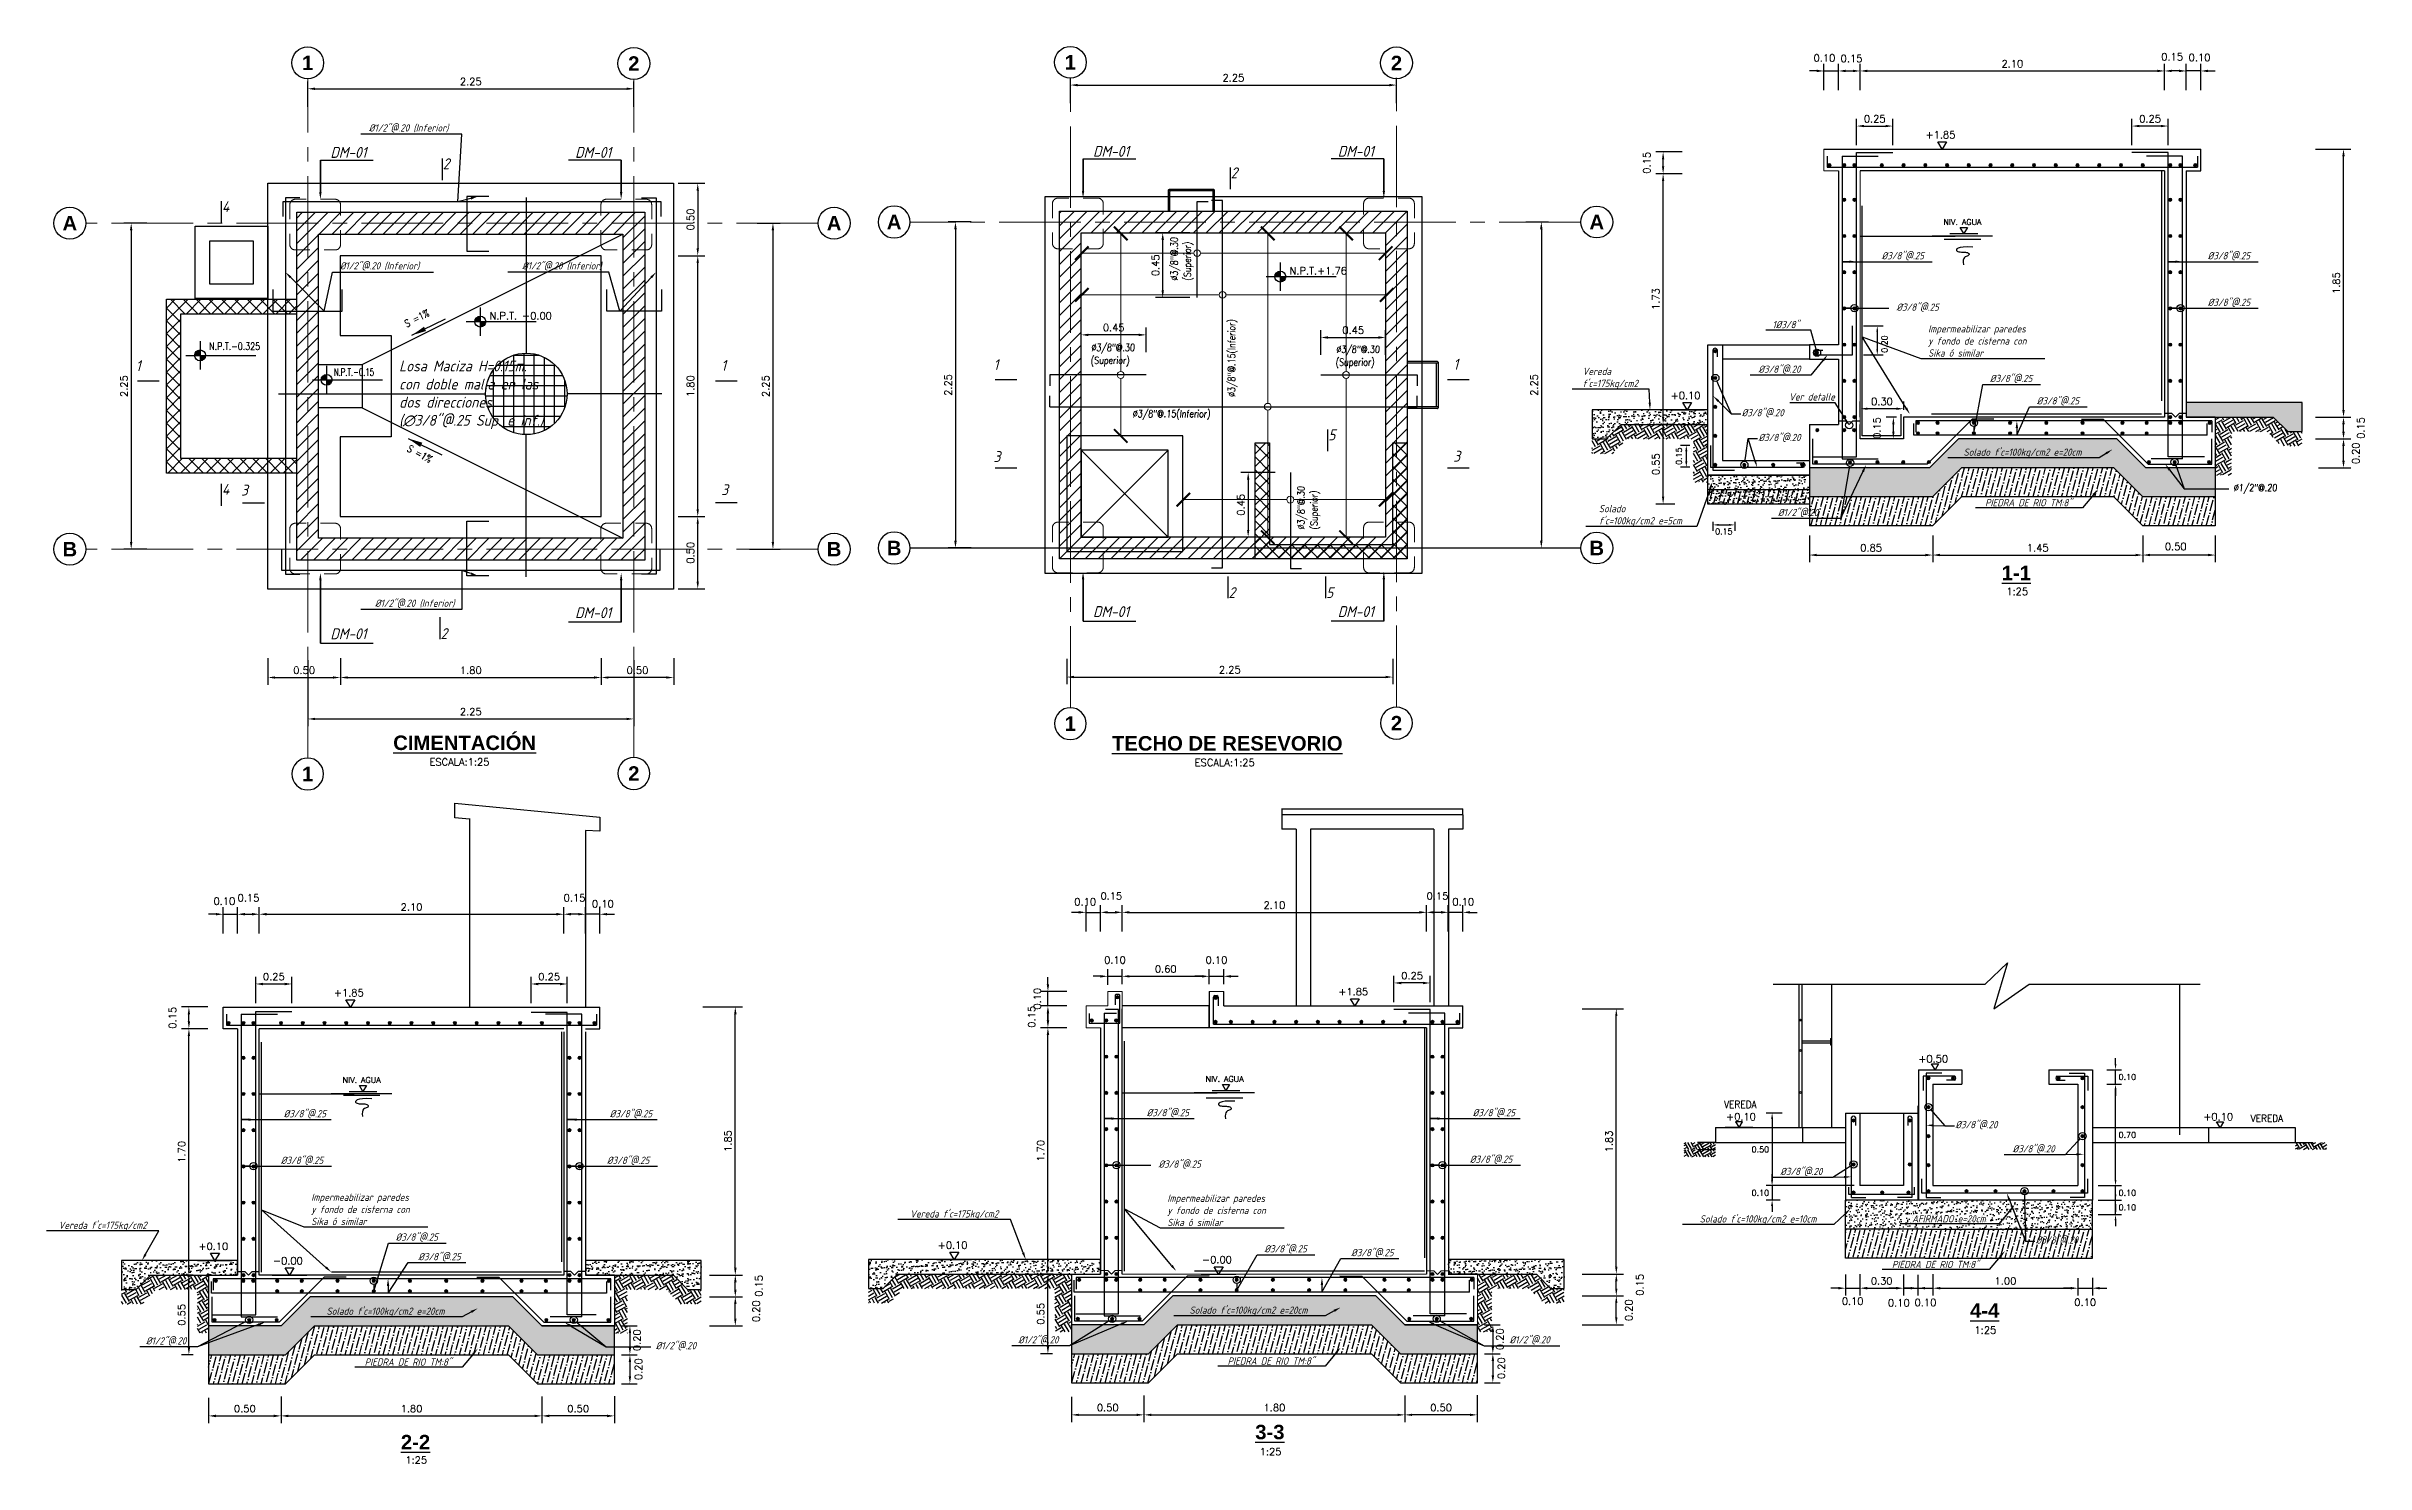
# Model space of a CAD drawing. Header units: metres. Extents: x -90 to 2507, y -28 to 972.
# Drawn here: x -86.4 to -70.39, y -12.94 to -3.16 of the extents above; entities that cross this region are included whole.
import ezdxf
from ezdxf import colors
from ezdxf.entities.mleader import LeaderData, LeaderLine
from ezdxf.enums import TextEntityAlignment as Align
from ezdxf.math import Vec2, Vec3

# ---------------------------------------------------------------- set-up
doc = ezdxf.new("R2010")
doc.units = ezdxf.units.M
for name, pattern in [('CENTER', [50.8, 31.75, -6.35, 6.35, -6.35]), ('CENTER2', [1.125, 0.75, -0.125, 0.125, -0.125]), ('DASHDOT', [1, 0.5, -0.25, 0, -0.25]), ('HIDDEN', [9.525, 6.35, -3.175])]:
    doc.linetypes.add(name, pattern=pattern)
for name, color, linetype, lineweight in [('0.10', 6, 'Continuous', 9), ('C - GENERAL - EJES', 251, 'CENTER2', 5), ('C - PLANTA - COTAS', 3, 'Continuous', 9), ('C - PLANTA - REFUERZOS', 8, 'Continuous', 25), ('C - PLANTA - SECCION CORTE', 2, 'Continuous', 30), ('C - PLANTA - SIMBOLOS', 1, 'Continuous', 13), ('C - PLANTA - SIMBOLOS DETALLES', 80, 'DASHDOT', 13), ('C - SECCIONES - CASCOS', 10, 'Continuous', 15), ('C - SECCIONES - REFUERZOS', 8, 'Continuous', 20), ('C - SELLO - LOGO PRISMA', 7, 'Continuous', 25)]:
    doc.layers.add(name, color=color, linetype=linetype, lineweight=lineweight)
for name, color, linetype in [('A-MURO', 6, 'Continuous'), ('A-NIVEL DE TERRENO NATURAL', 34, 'Continuous'), ('A-NIVELES', 7, 'Continuous'), ('A-PISO', 9, 'Continuous'), ('C-CASCO-01', 1, 'Continuous'), ('C-CASCO-02', 2, 'Continuous'), ('C-FIERRO-04', 4, 'Continuous'), ('G-achurado', 9, 'Continuous'), ('G-acotado', 8, 'Continuous'), ('G-ejes', 9, 'CENTER'), ('G-proyecciones', 2, 'HIDDEN'), ('G-textos-notas', 7, 'Continuous'), ('G-textos-titulos', 4, 'Continuous'), ('S-TUBERIAS-NUEVAS', 3, 'Continuous')]:
    doc.layers.add(name, color=color, linetype=linetype)
doc.styles.add('01COTAS', font='romans.shx')
doc.styles.add('100-TITULO', font='arialbd.ttf', dxfattribs={"height": 0.4})
doc.styles.add('2-NOTAS', font='romans.shx', dxfattribs={"height": 0.004})
doc.styles.add('25-NOTAS', font='romans.shx', dxfattribs={"height": 0.05})
doc.styles.add('25-TITULO', font='arialbd.ttf', dxfattribs={"height": 0.1})
doc.styles.add('PRISMA-TEXTOS-GENERALES', font='isocp.shx', dxfattribs={"oblique": 15})
doc.styles.add('PRISMA-TEXTOS-SUBTITULOS', font='isocp.shx', dxfattribs={"oblique": 15})
doc.styles.add('ROMANS', font='romans.shx')
doc.dimstyles.new('DIM-20-CORTE', dxfattribs={"dimscale": 0.02, "dimtxt": 2, "dimasz": 2, "dimexe": 2, "dimexo": 2, "dimgap": 1, "dimtad": 2, "dimtih": 1, "dimtoh": 1, "dimzin": 1, "dimdsep": 46, "dimtxsty": '01COTAS', "dimcen": 25, "dimclrd": 9, "dimclre": 9, "dimclrt": 7, "dimadec": 0, "dimazin": 0, "dimtfac": 1, "dimtmove": 2, "dimatfit": 3, "dimfxl": 1, "dimtolj": 1, "dimtzin": 0, "dimarcsym": 0})
doc.dimstyles.new('DIM-20-PLANTA', dxfattribs={"dimscale": 0.02, "dimtxt": 2, "dimasz": 2, "dimexe": 2, "dimexo": 2, "dimgap": 1, "dimtad": 1, "dimzin": 1, "dimdsep": 46, "dimtxsty": '01COTAS', "dimcen": 25, "dimclrd": 9, "dimclre": 9, "dimclrt": 7, "dimadec": 0, "dimazin": 0, "dimtfac": 1, "dimtmove": 2, "dimatfit": 3, "dimfxl": 1, "dimtolj": 1, "dimtzin": 0, "dimarcsym": 0})
doc.dimstyles.new('DIM-25-PLANTA', dxfattribs={"dimscale": 0.025, "dimtxt": 2, "dimasz": 2, "dimexe": 2, "dimexo": 2, "dimgap": 1, "dimtad": 1, "dimzin": 1, "dimdsep": 46, "dimtxsty": '01COTAS', "dimcen": 25, "dimclrd": 256, "dimclre": 256, "dimclrt": 7, "dimadec": 0, "dimazin": 0, "dimtfac": 1, "dimtmove": 2, "dimatfit": 3, "dimfxl": 1, "dimtolj": 1, "dimtzin": 0, "dimarcsym": 0})
doc.dimstyles.new('DIM-50-PLANTA', dxfattribs={"dimscale": 0.05, "dimtxt": 2, "dimasz": 2, "dimexe": 2, "dimexo": 2, "dimgap": 1, "dimtad": 1, "dimdec": 0, "dimlfac": 1000, "dimtxsty": '01COTAS', "dimcen": 25, "dimclrd": 9, "dimclre": 9, "dimclrt": 7, "dimadec": 0, "dimazin": 0, "dimtfac": 1, "dimtdec": 0, "dimtmove": 2, "dimatfit": 3, "dimfxl": 1, "dimtolj": 1, "dimtzin": 0, "dimarcsym": 0})
doc.dimstyles.new('PRISMA-75', dxfattribs={"dimscale": 0.75, "dimtxt": 0.25, "dimasz": 0.25, "dimexe": 0.2, "dimexo": 0.2, "dimgap": 0.1, "dimtad": 2, "dimtoh": 1, "dimzin": 5, "dimdsep": 46, "dimtxsty": 'PRISMA-TEXTOS-GENERALES', "dimblk": 'ARCHTICK', "dimcen": 0.09, "dimdle": 0.2, "dimclrd": 256, "dimclre": 256, "dimclrt": 1, "dimadec": 0, "dimazin": 0, "dimtfac": 1, "dimtmove": 2, "dimatfit": 3, "dimldrblk": 'ARCHTICK', "dimfxl": 1, "dimtolj": 1, "dimtzin": 0, "dimlwd": -1, "dimlwe": -1, "dimarcsym": 0})
pattern_1 = [(82.5, (-5.412237, -3.704068), (-0.03517533, 0.032948178), [0, -0.038, 0, -0.0425, 0, -0.040625]), (52.5, (-5.41224, -3.70407), (-0.01860344, 0.081174493), [0, -0.0205, 0, -0.03425, 0, -0.013125]), (12.5, (-5.43398, -3.72581), (0.054950732, 0.05515081), [0, -0.0125, 0, -0.045, 0, -0.05875]), (2.5, (-5.43398, -3.72581), (0.037626054, 0.06865657), [0, -0.00625, 0, -0.0295, 0, -0.03375])]
pattern_2 = [(30, (-5.41224, -3.70407), (0.02287659, 0.08537659), [0.0625, -0.0625]), (30, (-5.423956, -3.68377), (0.02287659, 0.08537659), [0.0625, -0.0625]), (30, (-5.435675, -3.66347), (0.02287659, 0.08537659), [0.0625, -0.0625]), (120, (-5.432815, -3.6528), (-0.08537659, 0.02287659), [0.0625, -0.0625]), (120, (-5.41252, -3.64108), (-0.08537659, 0.02287659), [0.0625, -0.0625]), (120, (-5.39222, -3.629363), (-0.08537659, 0.02287659), [0.0625, -0.0625])]
pattern_3 = [(82.5, (-4.801193, -3.69681), (-0.03517533, 0.032948178), [0, -0.038, 0, -0.0425, 0, -0.040625]), (52.5, (-4.80119, -3.69681), (-0.01860344, 0.081174493), [0, -0.0205, 0, -0.03425, 0, -0.013125]), (12.5, (-4.822937, -3.718553), (0.054950732, 0.05515081), [0, -0.0125, 0, -0.045, 0, -0.05875]), (2.5, (-4.822937, -3.71855), (0.037626054, 0.06865657), [0, -0.00625, 0, -0.0295, 0, -0.03375])]
pattern_4 = [(30, (-4.80119, -3.69681), (0.02287659, 0.08537659), [0.0625, -0.0625]), (30, (-4.81291, -3.67651), (0.02287659, 0.08537659), [0.0625, -0.0625]), (30, (-4.82463, -3.656214), (0.02287659, 0.08537659), [0.0625, -0.0625]), (120, (-4.82177, -3.64554), (-0.08537659, 0.02287659), [0.0625, -0.0625]), (120, (-4.801473, -3.633824), (-0.08537659, 0.02287659), [0.0625, -0.0625]), (120, (-4.781176, -3.622105), (-0.08537659, 0.02287659), [0.0625, -0.0625])]

msp = doc.modelspace()

# ---------------------------------------------------------------- texts
at = {"layer": 'C - PLANTA - SECCION CORTE', "style": 'PRISMA-TEXTOS-SUBTITULOS', "oblique": 15}
for tag, p in [('2', (-83.6621, -4.0029)), ('2', (-78.2255, -4.0653)), ('4', (-85.186, -4.2988)), ('1', (-85.7805, -5.3967)), ('1', (-81.7411, -5.3942)), ('1', (-79.862, -5.3888)), ('1', (-76.6897, -5.3863)), ('5', (-77.5526, -5.8739)), ('3', (-79.862, -6.0237)), ('3', (-76.6897, -6.0212)), ('4', (-85.186, -6.2497)), ('3', (-85.0547, -6.2552)), ('3', (-81.7411, -6.2527)), ('2', (-78.2408, -6.9629)), ('5', (-77.5678, -6.9629)), ('2', (-83.6773, -7.2454))]:
    msp.add_attdef(tag, p, '1', height=0.075, dxfattribs=at)
at = {"layer": 'G-acotado', "char_height": 0.05, "attachment_point": 1, "style": 'PRISMA-TEXTOS-GENERALES'}
for s, insert in [('\\A1;{\\C1;1%%C3/8"}', (-74.4874, -5.0502)), ('\\A1;{\\C1;Ver detalle}', (-74.3731, -5.5494))]:
    msp.add_mtext(s, dxfattribs=dict(at, insert=insert))
at = {"layer": 'G-textos-notas', "style": 'PRISMA-TEXTOS-GENERALES', "oblique": 15}
for p in [(-84.3133, -3.8871, 0), (-82.6247, -3.8871, 0), (-79.051, -3.8792, 0), (-77.3624, -3.8792, 0), (-82.6247, -7.0639, 0), (-79.051, -7.056, 0), (-77.3624, -7.056, 0), (-84.3133, -7.2094, 0)]:
    msp.add_text('DM-01', height=0.075, dxfattribs=at).set_placement(p, align=Align.MIDDLE_CENTER)
at = {"layer": 'G-textos-notas', "style": '25-NOTAS', "oblique": 4, "width": 0.8}
for s, rotation, p in [('∅3/8"@.30', 90, (-78.5902, -4.7733)), ('(Superior)', 90, (-78.5001, -4.7733)), ('S =1%%%', 27.43463, (-83.9117, -5.0966)), ('∅3/8"@.15(Inferior)', 90, (-78.1946, -5.576)), ('S =1%%%', 332.0899, (-83.9142, -5.9461)), ('∅3/8"@.30', 90, (-77.7158, -6.491)), ('(Superior)', 90, (-77.6257, -6.491))]:
    msp.add_text(s, height=0.05, rotation=rotation, dxfattribs=at).set_placement(p)
for s, p in [('∅3/8"@.30', (-79.1877, -5.2587)), ('∅3/8"@.30', (-77.4977, -5.2712)), ('(Superior)', (-79.1929, -5.3472)), ('(Superior)', (-77.5029, -5.3597)), ('∅3/8"@.15(Inferior)', (-78.9026, -5.7154))]:
    msp.add_text(s, height=0.05, dxfattribs=at).set_placement(p)
at = {"layer": 'G-textos-notas', "style": '25-NOTAS'}
for p in [(-72.799, -6.9172), (-73.0184, -12.0147, 0), (-83.8456, -12.9115), (-77.9504, -12.8539)]:
    msp.add_text('1:25', height=0.05, dxfattribs=at).set_placement(p, align=Align.MIDDLE_CENTER)
for p in [(-83.7539, -8.1188), (-78.4737, -8.1229)]:
    msp.add_text('ESCALA:1:25', height=0.05, dxfattribs=at).set_placement(p)
at = {"layer": 'G-textos-notas', "color": 7, "style": '01COTAS', "width": 0.9}
for p in [(-74.8209, -10.4829), (-71.1876, -10.5786)]:
    msp.add_text('VEREDA', height=0.05, dxfattribs=at).set_placement(p)
at = {"layer": 'G-textos-notas', "color": 1, "insert": (-83.9636, -5.3234, 0), "char_height": 0.075, "attachment_point": 1, "style": 'PRISMA-TEXTOS-GENERALES'}
msp.add_mtext('Losa Maciza H=0.15m.\\Pcon doble malla en las\\Pdos direcciones\\P(∅3/8"@.25 Sup. e Inf.)', dxfattribs=at)
at = {"layer": 'G-textos-titulos', "style": '25-TITULO'}
for s, p in [('%%UCIMENTACIÓN', (-84.0043, -8.0115)), ('%%UTECHO DE RESEVORIO', (-79.0447, -8.0155))]:
    msp.add_text(s, height=0.1, dxfattribs=at).set_placement(p)
at = {"layer": 'G-textos-titulos', "char_height": 0.1, "attachment_point": 5, "style": '25-TITULO'}
for s, insert in [('{\\L1-1}', (-72.8047, -6.7895, 0)), ('{\\L4-4}', (-73.0232, -11.8799)), ('{\\L2-2}', (-83.8504, -12.7881, 0)), ('{\\L3-3}', (-77.9552, -12.7191, 0))]:
    msp.add_mtext(s, dxfattribs=dict(at, insert=insert))

# ---------------------------------------------------------------- blocks, each defined once
blk = doc.blocks.new('_DotBlank')
at = {"color": 0, "linetype": 'ByBlock', "lineweight": -2}
blk.add_line((-0.5, 0), (-1, 0), dxfattribs=at)
blk.add_circle((0, 0), 0.5, dxfattribs=at)
blk = doc.blocks.new('*D349')
at = {"layer": 'Defpoints', "color": 0, "transparency": 16777216}
for p in [(-75.242, -5.764), (-75.111, -5.764), (-75.111, -6.314)]:
    blk.add_point(p, dxfattribs=at)
at = {"layer": 'G-acotado', "lineweight": -2, "transparency": 16777216}
for p, q in [((-75.161, -5.764), (-75.292, -5.764)), ((-75.242, -6.264), (-75.242, -5.814)), ((-75.161, -6.314), (-75.292, -6.314))]:
    blk.add_line(p, q, dxfattribs=at)
at = {"layer": 'G-acotado', "transparency": 16777216}
for points in [[(-75.25, -5.814), (-75.234, -5.814), (-75.242, -5.764)], [(-75.25, -6.264), (-75.234, -6.264), (-75.242, -6.314)]]:
    blk.add_solid(points, dxfattribs=at)
at = {"layer": 'G-acotado', "color": 7, "transparency": 16777216, "insert": (-75.292, -6.039), "char_height": 0.05, "attachment_point": 5, "rotation": 90, "style": '01COTAS'}
blk.add_mtext('\\A1;0.55', dxfattribs=at)
blk = doc.blocks.new('*D350')
at = {"layer": 'Defpoints', "color": 0, "transparency": 16777216}
for p in [(-75.242, -4.034), (-75.061, -4.034), (-75.111, -5.764)]:
    blk.add_point(p, dxfattribs=at)
at = {"layer": 'G-acotado', "lineweight": -2, "transparency": 16777216}
for p, q in [((-75.111, -4.034), (-75.292, -4.034)), ((-75.242, -5.714), (-75.242, -4.084)), ((-75.161, -5.764), (-75.292, -5.764))]:
    blk.add_line(p, q, dxfattribs=at)
at = {"layer": 'G-acotado', "transparency": 16777216}
for points in [[(-75.25, -4.084), (-75.234, -4.084), (-75.242, -4.034)], [(-75.25, -5.714), (-75.234, -5.714), (-75.242, -5.764)]]:
    blk.add_solid(points, dxfattribs=at)
at = {"layer": 'G-acotado', "color": 7, "transparency": 16777216, "insert": (-75.292, -4.899), "char_height": 0.05, "attachment_point": 5, "rotation": 90, "style": '01COTAS'}
blk.add_mtext('\\A1;1.73', dxfattribs=at)
blk = doc.blocks.new('*D351')
at = {"layer": 'Defpoints', "color": 0, "transparency": 16777216}
for p in [(-75.242, -3.884), (-75.061, -3.884), (-75.061, -4.034)]:
    blk.add_point(p, dxfattribs=at)
at = {"layer": 'G-acotado', "lineweight": -2, "transparency": 16777216}
for p, q in [((-75.111, -3.884), (-75.292, -3.884)), ((-75.242, -3.984), (-75.242, -3.934)), ((-75.111, -4.034), (-75.292, -4.034))]:
    blk.add_line(p, q, dxfattribs=at)
at = {"layer": 'G-acotado', "transparency": 16777216}
for points in [[(-75.25, -3.934), (-75.234, -3.934), (-75.242, -3.884)], [(-75.25, -3.984), (-75.234, -3.984), (-75.242, -4.034)]]:
    blk.add_solid(points, dxfattribs=at)
at = {"layer": 'G-acotado', "color": 7, "transparency": 16777216, "insert": (-75.355, -3.959), "char_height": 0.05, "attachment_point": 5, "rotation": 90, "style": '01COTAS'}
blk.add_mtext('\\A1;0.15', dxfattribs=at)
blk = doc.blocks.new('*D352')
at = {"layer": 'Defpoints', "color": 0, "transparency": 16777216}
for p in [(-70.79, -5.864), (-70.547, -5.864), (-70.77, -6.064)]:
    blk.add_point(p, dxfattribs=at)
at = {"layer": 'G-acotado', "lineweight": -2, "transparency": 16777216}
for p, q in [((-70.74, -5.864), (-70.497, -5.864)), ((-70.547, -6.014), (-70.547, -5.914)), ((-70.72, -6.064), (-70.497, -6.064))]:
    blk.add_line(p, q, dxfattribs=at)
at = {"layer": 'G-acotado', "transparency": 16777216}
for points in [[(-70.556, -5.914), (-70.539, -5.914), (-70.547, -5.864)], [(-70.556, -6.014), (-70.539, -6.014), (-70.547, -6.064)]]:
    blk.add_solid(points, dxfattribs=at)
at = {"layer": 'G-acotado', "color": 7, "transparency": 16777216, "insert": (-70.462, -5.964), "char_height": 0.05, "attachment_point": 5, "rotation": 90, "style": '01COTAS'}
blk.add_mtext('\\A1;0.20', dxfattribs=at)
blk = doc.blocks.new('*D353')
at = {"layer": 'Defpoints', "color": 0, "transparency": 16777216}
for p in [(-70.79, -5.714), (-70.547, -5.714), (-70.79, -5.864)]:
    blk.add_point(p, dxfattribs=at)
at = {"layer": 'G-acotado', "lineweight": -2, "transparency": 16777216}
for p, q in [((-70.74, -5.714), (-70.497, -5.714)), ((-70.74, -5.864), (-70.497, -5.864)), ((-70.547, -5.814), (-70.547, -5.764))]:
    blk.add_line(p, q, dxfattribs=at)
at = {"layer": 'G-acotado', "transparency": 16777216}
for points in [[(-70.556, -5.764), (-70.539, -5.764), (-70.547, -5.714)], [(-70.556, -5.814), (-70.539, -5.814), (-70.547, -5.864)]]:
    blk.add_solid(points, dxfattribs=at)
at = {"layer": 'G-acotado', "color": 7, "transparency": 16777216, "insert": (-70.428, -5.789), "char_height": 0.05, "attachment_point": 5, "rotation": 90, "style": '01COTAS'}
blk.add_mtext('\\A1;0.15', dxfattribs=at)
blk = doc.blocks.new('PUNTO FIERRO')
at = {"layer": 'C - SECCIONES - REFUERZOS', "const_width": 0.0125}
blk.add_lwpolyline([(-0.00625, 0, 1), (0.00625, 0, 1)], format="xyb", close=True, dxfattribs=at)
at = {"layer": 'C - SECCIONES - REFUERZOS'}
blk.add_circle((0, 0), 0.0125, dxfattribs=at)
blk = doc.blocks.new('*D359')
at = {"layer": 'Defpoints', "color": 0, "transparency": 16777216}
for p in [(-74.232, -6.482), (-73.382, -6.482), (-73.382, -6.666)]:
    blk.add_point(p, dxfattribs=at)
at = {"layer": 'G-acotado', "lineweight": -2, "transparency": 16777216}
for p, q in [((-74.232, -6.532), (-74.232, -6.716)), ((-73.382, -6.532), (-73.382, -6.716)), ((-74.182, -6.666), (-73.432, -6.666))]:
    blk.add_line(p, q, dxfattribs=at)
at = {"layer": 'G-acotado', "transparency": 16777216}
for points in [[(-74.182, -6.657), (-74.182, -6.674), (-74.232, -6.666)], [(-73.432, -6.657), (-73.432, -6.674), (-73.382, -6.666)]]:
    blk.add_solid(points, dxfattribs=at)
at = {"layer": 'G-acotado', "color": 7, "transparency": 16777216, "insert": (-73.807, -6.616), "char_height": 0.05, "attachment_point": 5, "style": '01COTAS'}
blk.add_mtext('\\A1;0.85', dxfattribs=at)
blk = doc.blocks.new('ARTIGAL EST E01E35 160414 MUROS REVISADOS$0$PUNTO FIERRO')
at = {"layer": 'C - SECCIONES - REFUERZOS', "const_width": 0.0125}
blk.add_lwpolyline([(-0.00625, 0, 1), (0.00625, 0, 1)], format="xyb", close=True, dxfattribs=at)
at = {"layer": 'C - SECCIONES - REFUERZOS'}
blk.add_circle((0, 0), 0.0125, dxfattribs=at)
blk = doc.blocks.new('REFUERZO')
at = {"layer": 'C - SECCIONES - REFUERZOS'}
blk.add_circle((-120.177, -135.128), 0.0112, dxfattribs=at)
at = {"layer": 'C - SECCIONES - REFUERZOS', "xscale": 0.900000000372529, "yscale": 0.900000000372529, "zscale": 0.900000000372529, "rotation": 180}
blk.add_blockref('ARTIGAL EST E01E35 160414 MUROS REVISADOS$0$PUNTO FIERRO', (-120.177, -135.128), dxfattribs=at)
blk = doc.blocks.new('*D360')
at = {"layer": 'Defpoints', "color": 0, "transparency": 16777216}
for p in [(-71.932, -6.482), (-71.432, -6.482), (-71.932, -6.666)]:
    blk.add_point(p, dxfattribs=at)
at = {"layer": 'G-acotado', "lineweight": -2, "transparency": 16777216}
for p, q in [((-71.932, -6.532), (-71.932, -6.716)), ((-71.432, -6.532), (-71.432, -6.716)), ((-71.482, -6.666), (-71.882, -6.666))]:
    blk.add_line(p, q, dxfattribs=at)
at = {"layer": 'G-acotado', "transparency": 16777216}
for points in [[(-71.882, -6.657), (-71.882, -6.674), (-71.932, -6.666)], [(-71.482, -6.657), (-71.482, -6.674), (-71.432, -6.666)]]:
    blk.add_solid(points, dxfattribs=at)
at = {"layer": 'G-acotado', "color": 7, "transparency": 16777216, "insert": (-71.705, -6.607), "char_height": 0.05, "attachment_point": 5, "style": '01COTAS'}
blk.add_mtext('\\A1;0.50', dxfattribs=at)
blk = doc.blocks.new('*D361')
at = {"layer": 'Defpoints', "color": 0, "transparency": 16777216}
for p in [(-73.382, -6.482), (-71.932, -6.482), (-71.932, -6.666)]:
    blk.add_point(p, dxfattribs=at)
at = {"layer": 'G-acotado', "lineweight": -2, "transparency": 16777216}
for p, q in [((-73.382, -6.532), (-73.382, -6.716)), ((-71.932, -6.532), (-71.932, -6.716)), ((-73.332, -6.666), (-71.982, -6.666))]:
    blk.add_line(p, q, dxfattribs=at)
at = {"layer": 'G-acotado', "transparency": 16777216}
for points in [[(-73.332, -6.657), (-73.332, -6.674), (-73.382, -6.666)], [(-71.982, -6.657), (-71.982, -6.674), (-71.932, -6.666)]]:
    blk.add_solid(points, dxfattribs=at)
at = {"layer": 'G-acotado', "color": 7, "transparency": 16777216, "insert": (-72.657, -6.616), "char_height": 0.05, "attachment_point": 5, "style": '01COTAS'}
blk.add_mtext('\\A1;1.45', dxfattribs=at)
blk = doc.blocks.new('*D565')
at = {"layer": 'Defpoints', "color": 0, "transparency": 16777216}
for p in [(-73.657, -3.705), (-73.907, -3.888), (-73.657, -3.888)]:
    blk.add_point(p, dxfattribs=at)
at = {"layer": 'G-acotado', "lineweight": -2, "transparency": 16777216}
for p, q in [((-73.907, -3.838), (-73.907, -3.655)), ((-73.657, -3.838), (-73.657, -3.655)), ((-73.857, -3.705), (-73.707, -3.705))]:
    blk.add_line(p, q, dxfattribs=at)
at = {"layer": 'G-acotado', "transparency": 16777216}
for points in [[(-73.857, -3.697), (-73.857, -3.713), (-73.907, -3.705)], [(-73.707, -3.697), (-73.707, -3.713), (-73.657, -3.705)]]:
    blk.add_solid(points, dxfattribs=at)
at = {"layer": 'G-acotado', "color": 7, "transparency": 16777216, "insert": (-73.782, -3.655), "char_height": 0.05, "attachment_point": 5, "style": '01COTAS'}
blk.add_mtext('\\A1;0.25', dxfattribs=at)
blk = doc.blocks.new('*D362')
at = {"layer": 'Defpoints', "color": 0, "transparency": 16777216}
for p in [(-84.869, -7.327), (-84.369, -7.327), (-84.369, -7.511)]:
    blk.add_point(p, dxfattribs=at)
at = {"layer": 'G-acotado', "lineweight": -2, "transparency": 16777216}
for p, q in [((-84.869, -7.377), (-84.869, -7.561)), ((-84.819, -7.511), (-84.419, -7.511)), ((-84.369, -7.377), (-84.369, -7.561))]:
    blk.add_line(p, q, dxfattribs=at)
at = {"layer": 'G-acotado', "transparency": 16777216}
for points in [[(-84.819, -7.503), (-84.819, -7.519), (-84.869, -7.511)], [(-84.419, -7.503), (-84.419, -7.519), (-84.369, -7.511)]]:
    blk.add_solid(points, dxfattribs=at)
at = {"layer": 'G-acotado', "color": 7, "transparency": 16777216, "insert": (-84.619, -7.461), "char_height": 0.05, "attachment_point": 5, "style": '01COTAS'}
blk.add_mtext('\\A1;0.50', dxfattribs=at)
blk = doc.blocks.new('*D363')
at = {"layer": 'Defpoints', "color": 0, "transparency": 16777216}
for p in [(-82.569, -7.327), (-82.069, -7.327), (-82.569, -7.511)]:
    blk.add_point(p, dxfattribs=at)
at = {"layer": 'G-acotado', "lineweight": -2, "transparency": 16777216}
for p, q in [((-82.569, -7.377), (-82.569, -7.561)), ((-82.119, -7.511), (-82.519, -7.511)), ((-82.069, -7.377), (-82.069, -7.561))]:
    blk.add_line(p, q, dxfattribs=at)
at = {"layer": 'G-acotado', "transparency": 16777216}
for points in [[(-82.519, -7.503), (-82.519, -7.519), (-82.569, -7.511)], [(-82.119, -7.503), (-82.119, -7.519), (-82.069, -7.511)]]:
    blk.add_solid(points, dxfattribs=at)
at = {"layer": 'G-acotado', "color": 7, "transparency": 16777216, "insert": (-82.319, -7.461), "char_height": 0.05, "attachment_point": 5, "style": '01COTAS'}
blk.add_mtext('\\A1;0.50', dxfattribs=at)
blk = doc.blocks.new('*D364')
at = {"layer": 'Defpoints', "color": 0, "transparency": 16777216}
for p in [(-84.369, -7.327), (-82.569, -7.327), (-82.569, -7.511)]:
    blk.add_point(p, dxfattribs=at)
at = {"layer": 'G-acotado', "lineweight": -2, "transparency": 16777216}
for p, q in [((-84.369, -7.377), (-84.369, -7.561)), ((-84.319, -7.511), (-82.619, -7.511)), ((-82.569, -7.377), (-82.569, -7.561))]:
    blk.add_line(p, q, dxfattribs=at)
at = {"layer": 'G-acotado', "transparency": 16777216}
for points in [[(-84.319, -7.503), (-84.319, -7.519), (-84.369, -7.511)], [(-82.619, -7.503), (-82.619, -7.519), (-82.569, -7.511)]]:
    blk.add_solid(points, dxfattribs=at)
at = {"layer": 'G-acotado', "color": 7, "transparency": 16777216, "insert": (-83.469, -7.461), "char_height": 0.05, "attachment_point": 5, "style": '01COTAS'}
blk.add_mtext('\\A1;1.80', dxfattribs=at)
blk = doc.blocks.new('*D365')
at = {"layer": 'Defpoints', "color": 0, "transparency": 16777216}
for p in [(-82.087, -6.4), (-81.903, -6.4), (-82.087, -6.9)]:
    blk.add_point(p, dxfattribs=at)
at = {"layer": 'G-acotado', "lineweight": -2, "transparency": 16777216}
for p, q in [((-82.037, -6.4), (-81.853, -6.4)), ((-81.903, -6.85), (-81.903, -6.45)), ((-82.037, -6.9), (-81.853, -6.9))]:
    blk.add_line(p, q, dxfattribs=at)
at = {"layer": 'G-acotado', "transparency": 16777216}
for points in [[(-81.911, -6.45), (-81.895, -6.45), (-81.903, -6.4)], [(-81.911, -6.85), (-81.895, -6.85), (-81.903, -6.9)]]:
    blk.add_solid(points, dxfattribs=at)
at = {"layer": 'G-acotado', "color": 7, "transparency": 16777216, "insert": (-81.953, -6.65), "char_height": 0.05, "attachment_point": 5, "rotation": 90, "style": '01COTAS'}
blk.add_mtext('\\A1;0.50', dxfattribs=at)
blk = doc.blocks.new('*D366')
at = {"layer": 'Defpoints', "color": 0, "transparency": 16777216}
for p in [(-82.087, -4.1), (-82.087, -4.6), (-81.903, -4.6)]:
    blk.add_point(p, dxfattribs=at)
at = {"layer": 'G-acotado', "lineweight": -2, "transparency": 16777216}
for p, q in [((-82.037, -4.1), (-81.853, -4.1)), ((-81.903, -4.15), (-81.903, -4.55)), ((-82.037, -4.6), (-81.853, -4.6))]:
    blk.add_line(p, q, dxfattribs=at)
at = {"layer": 'G-acotado', "transparency": 16777216}
for points in [[(-81.911, -4.15), (-81.895, -4.15), (-81.903, -4.1)], [(-81.911, -4.55), (-81.895, -4.55), (-81.903, -4.6)]]:
    blk.add_solid(points, dxfattribs=at)
at = {"layer": 'G-acotado', "color": 7, "transparency": 16777216, "insert": (-81.953, -4.35), "char_height": 0.05, "attachment_point": 5, "rotation": 90, "style": '01COTAS'}
blk.add_mtext('\\A1;0.50', dxfattribs=at)
blk = doc.blocks.new('*D367')
at = {"layer": 'Defpoints', "color": 0, "transparency": 16777216}
for p in [(-82.087, -4.6), (-81.903, -4.6), (-82.087, -6.4)]:
    blk.add_point(p, dxfattribs=at)
at = {"layer": 'G-acotado', "lineweight": -2, "transparency": 16777216}
for p, q in [((-82.037, -4.6), (-81.853, -4.6)), ((-81.903, -6.35), (-81.903, -4.65)), ((-82.037, -6.4), (-81.853, -6.4))]:
    blk.add_line(p, q, dxfattribs=at)
at = {"layer": 'G-acotado', "transparency": 16777216}
for points in [[(-81.911, -4.65), (-81.895, -4.65), (-81.903, -4.6)], [(-81.911, -6.35), (-81.895, -6.35), (-81.903, -6.4)]]:
    blk.add_solid(points, dxfattribs=at)
at = {"layer": 'G-acotado', "color": 7, "transparency": 16777216, "insert": (-81.953, -5.5), "char_height": 0.05, "attachment_point": 5, "rotation": 90, "style": '01COTAS'}
blk.add_mtext('\\A1;1.80', dxfattribs=at)
blk = doc.blocks.new('*D566')
at = {"layer": 'Defpoints', "color": 0, "transparency": 16777216}
for p in [(-81.542, -4.375), (-81.595, -6.625), (-81.384, -6.625)]:
    blk.add_point(p, dxfattribs=at)
at = {"layer": 'G-acotado', "lineweight": -2, "transparency": 16777216}
for p, q in [((-81.492, -4.375), (-81.334, -4.375)), ((-81.384, -4.425), (-81.384, -6.575)), ((-81.545, -6.625), (-81.334, -6.625))]:
    blk.add_line(p, q, dxfattribs=at)
at = {"layer": 'G-acotado', "transparency": 16777216}
for points in [[(-81.393, -4.425), (-81.376, -4.425), (-81.384, -4.375)], [(-81.393, -6.575), (-81.376, -6.575), (-81.384, -6.625)]]:
    blk.add_solid(points, dxfattribs=at)
at = {"layer": 'G-acotado', "color": 7, "transparency": 16777216, "insert": (-81.434, -5.5), "char_height": 0.05, "attachment_point": 5, "rotation": 90, "style": '01COTAS'}
blk.add_mtext('\\A1;2.25', dxfattribs=at)
blk = doc.blocks.new('*D370')
at = {"layer": 'Defpoints', "color": 0, "transparency": 16777216}
for p in [(-85.655, -4.375), (-85.812, -6.625), (-85.655, -6.625)]:
    blk.add_point(p, dxfattribs=at)
at = {"layer": 'G-acotado', "lineweight": -2, "transparency": 16777216}
for p, q in [((-85.705, -4.375), (-85.862, -4.375)), ((-85.812, -4.425), (-85.812, -6.575)), ((-85.705, -6.625), (-85.862, -6.625))]:
    blk.add_line(p, q, dxfattribs=at)
at = {"layer": 'G-acotado', "transparency": 16777216}
for points in [[(-85.821, -4.425), (-85.804, -4.425), (-85.812, -4.375)], [(-85.821, -6.575), (-85.804, -6.575), (-85.812, -6.625)]]:
    blk.add_solid(points, dxfattribs=at)
at = {"layer": 'G-acotado', "color": 7, "transparency": 16777216, "insert": (-85.862, -5.5), "char_height": 0.05, "attachment_point": 5, "rotation": 90, "style": '01COTAS'}
blk.add_mtext('\\A1;2.25', dxfattribs=at)
blk = doc.blocks.new('*D567')
at = {"layer": 'Defpoints', "color": 0, "transparency": 16777216}
for p in [(-82.344, -3.448), (-84.594, -3.622), (-82.344, -3.622)]:
    blk.add_point(p, dxfattribs=at)
at = {"layer": 'G-acotado', "lineweight": -2, "transparency": 16777216}
for p, q in [((-84.594, -3.572), (-84.594, -3.398)), ((-84.544, -3.448), (-82.394, -3.448)), ((-82.344, -3.572), (-82.344, -3.398))]:
    blk.add_line(p, q, dxfattribs=at)
at = {"layer": 'G-acotado', "transparency": 16777216}
for points in [[(-84.544, -3.439), (-84.544, -3.456), (-84.594, -3.448)], [(-82.394, -3.439), (-82.394, -3.456), (-82.344, -3.448)]]:
    blk.add_solid(points, dxfattribs=at)
at = {"layer": 'G-acotado', "color": 7, "transparency": 16777216, "insert": (-83.469, -3.398), "char_height": 0.05, "attachment_point": 5, "style": '01COTAS'}
blk.add_mtext('\\A1;2.25', dxfattribs=at)
blk = doc.blocks.new('*D371')
at = {"layer": 'Defpoints', "color": 0, "transparency": 16777216}
for p in [(-84.594, -7.341), (-82.344, -7.341), (-82.344, -7.797)]:
    blk.add_point(p, dxfattribs=at)
at = {"layer": 'G-acotado', "lineweight": -2, "transparency": 16777216}
for p, q in [((-84.594, -7.391), (-84.594, -7.847)), ((-82.344, -7.391), (-82.344, -7.847)), ((-84.544, -7.797), (-82.394, -7.797))]:
    blk.add_line(p, q, dxfattribs=at)
at = {"layer": 'G-acotado', "transparency": 16777216}
for points in [[(-84.544, -7.789), (-84.544, -7.805), (-84.594, -7.797)], [(-82.394, -7.789), (-82.394, -7.805), (-82.344, -7.797)]]:
    blk.add_solid(points, dxfattribs=at)
at = {"layer": 'G-acotado', "color": 7, "transparency": 16777216, "insert": (-83.469, -7.747), "char_height": 0.05, "attachment_point": 5, "style": '01COTAS'}
blk.add_mtext('\\A1;2.25', dxfattribs=at)
blk = doc.blocks.new('_ArchTick')
at = {"layer": '0.10', "color": 0, "const_width": 0.15}
blk.add_lwpolyline([(-0.5, -0.5), (0.5, 0.5)], dxfattribs=at)
blk = doc.blocks.new('*D568')
at = {"layer": 'Defpoints', "color": 0, "transparency": 16777216}
for p in [(-76.24, -4.367), (-76.398, -6.617), (-76.082, -6.617)]:
    blk.add_point(p, dxfattribs=at)
at = {"layer": 'G-acotado', "lineweight": -2, "transparency": 16777216}
for p, q in [((-76.19, -4.367), (-76.032, -4.367)), ((-76.082, -4.417), (-76.082, -6.567)), ((-76.348, -6.617), (-76.032, -6.617))]:
    blk.add_line(p, q, dxfattribs=at)
at = {"layer": 'G-acotado', "transparency": 16777216}
for points in [[(-76.091, -4.417), (-76.074, -4.417), (-76.082, -4.367)], [(-76.091, -6.567), (-76.074, -6.567), (-76.082, -6.617)]]:
    blk.add_solid(points, dxfattribs=at)
at = {"layer": 'G-acotado', "color": 7, "transparency": 16777216, "insert": (-76.132, -5.492), "char_height": 0.05, "attachment_point": 5, "rotation": 90, "style": '01COTAS'}
blk.add_mtext('\\A1;2.25', dxfattribs=at)
blk = doc.blocks.new('*D372')
at = {"layer": 'Defpoints', "color": 0, "transparency": 16777216}
for p in [(-79.967, -4.367), (-80.125, -6.617), (-79.967, -6.617)]:
    blk.add_point(p, dxfattribs=at)
at = {"layer": 'G-acotado', "lineweight": -2, "transparency": 16777216}
for p, q in [((-80.017, -4.367), (-80.175, -4.367)), ((-80.125, -4.417), (-80.125, -6.567)), ((-80.017, -6.617), (-80.175, -6.617))]:
    blk.add_line(p, q, dxfattribs=at)
at = {"layer": 'G-acotado', "transparency": 16777216}
for points in [[(-80.133, -4.417), (-80.116, -4.417), (-80.125, -4.367)], [(-80.133, -6.567), (-80.116, -6.567), (-80.125, -6.617)]]:
    blk.add_solid(points, dxfattribs=at)
at = {"layer": 'G-acotado', "color": 7, "transparency": 16777216, "insert": (-80.175, -5.492), "char_height": 0.05, "attachment_point": 5, "rotation": 90, "style": '01COTAS'}
blk.add_mtext('\\A1;2.25', dxfattribs=at)
blk = doc.blocks.new('*D569')
at = {"layer": 'Defpoints', "color": 0, "transparency": 16777216}
for p in [(-77.082, -3.422), (-79.332, -3.597), (-77.082, -3.597)]:
    blk.add_point(p, dxfattribs=at)
at = {"layer": 'G-acotado', "lineweight": -2, "transparency": 16777216}
for p, q in [((-79.332, -3.547), (-79.332, -3.372)), ((-79.282, -3.422), (-77.132, -3.422)), ((-77.082, -3.547), (-77.082, -3.372))]:
    blk.add_line(p, q, dxfattribs=at)
at = {"layer": 'G-acotado', "transparency": 16777216}
for points in [[(-79.282, -3.414), (-79.282, -3.431), (-79.332, -3.422)], [(-77.132, -3.414), (-77.132, -3.431), (-77.082, -3.422)]]:
    blk.add_solid(points, dxfattribs=at)
at = {"layer": 'G-acotado', "color": 7, "transparency": 16777216, "insert": (-78.207, -3.372), "char_height": 0.05, "attachment_point": 5, "style": '01COTAS'}
blk.add_mtext('\\A1;2.25', dxfattribs=at)
blk = doc.blocks.new('*D373')
at = {"layer": 'Defpoints', "color": 0, "transparency": 16777216}
for p in [(-79.357, -7.333), (-77.107, -7.333), (-77.107, -7.508)]:
    blk.add_point(p, dxfattribs=at)
at = {"layer": 'G-acotado', "lineweight": -2, "transparency": 16777216}
for p, q in [((-79.357, -7.383), (-79.357, -7.558)), ((-79.307, -7.508), (-77.157, -7.508)), ((-77.107, -7.383), (-77.107, -7.558))]:
    blk.add_line(p, q, dxfattribs=at)
at = {"layer": 'G-acotado', "transparency": 16777216}
for points in [[(-79.307, -7.499), (-79.307, -7.516), (-79.357, -7.508)], [(-77.157, -7.499), (-77.157, -7.516), (-77.107, -7.508)]]:
    blk.add_solid(points, dxfattribs=at)
at = {"layer": 'G-acotado', "color": 7, "transparency": 16777216, "insert": (-78.232, -7.458), "char_height": 0.05, "attachment_point": 5, "style": '01COTAS'}
blk.add_mtext('\\A1;2.25', dxfattribs=at)
blk = doc.blocks.new('*D374')
at = {"layer": 'Defpoints', "color": 0, "transparency": 16777216}
for p in [(-71.782, -3.325), (-73.882, -3.507), (-71.782, -3.507)]:
    blk.add_point(p, dxfattribs=at)
at = {"layer": 'G-acotado', "lineweight": -2, "transparency": 16777216}
for p, q in [((-73.882, -3.457), (-73.882, -3.275)), ((-73.832, -3.325), (-71.832, -3.325)), ((-71.782, -3.457), (-71.782, -3.275))]:
    blk.add_line(p, q, dxfattribs=at)
at = {"layer": 'G-acotado', "transparency": 16777216}
for points in [[(-73.832, -3.316), (-73.832, -3.333), (-73.882, -3.325)], [(-71.832, -3.316), (-71.832, -3.333), (-71.782, -3.325)]]:
    blk.add_solid(points, dxfattribs=at)
at = {"layer": 'G-acotado', "color": 7, "transparency": 16777216, "insert": (-72.832, -3.275), "char_height": 0.05, "attachment_point": 5, "style": '01COTAS'}
blk.add_mtext('\\A1;2.10', dxfattribs=at)
blk = doc.blocks.new('*D375')
at = {"layer": 'Defpoints', "color": 0, "transparency": 16777216}
for p in [(-73.882, -3.325), (-74.032, -3.507), (-73.882, -3.507)]:
    blk.add_point(p, dxfattribs=at)
at = {"layer": 'G-acotado', "lineweight": -2, "transparency": 16777216}
for p, q in [((-74.032, -3.457), (-74.032, -3.275)), ((-73.982, -3.325), (-73.932, -3.325)), ((-73.882, -3.457), (-73.882, -3.275))]:
    blk.add_line(p, q, dxfattribs=at)
at = {"layer": 'G-acotado', "transparency": 16777216}
for points in [[(-73.982, -3.316), (-73.982, -3.333), (-74.032, -3.325)], [(-73.932, -3.316), (-73.932, -3.333), (-73.882, -3.325)]]:
    blk.add_solid(points, dxfattribs=at)
at = {"layer": 'G-acotado', "color": 7, "transparency": 16777216, "insert": (-73.942, -3.239), "char_height": 0.05, "attachment_point": 5, "style": '01COTAS'}
blk.add_mtext('\\A1;0.15', dxfattribs=at)
blk = doc.blocks.new('*D376')
at = {"layer": 'Defpoints', "color": 0, "transparency": 16777216}
for p in [(-74.032, -3.325), (-74.132, -3.507), (-74.032, -3.507)]:
    blk.add_point(p, dxfattribs=at)
at = {"layer": 'G-acotado', "lineweight": -2, "transparency": 16777216}
for p, q in [((-74.182, -3.325), (-74.232, -3.325)), ((-74.132, -3.457), (-74.132, -3.275)), ((-74.132, -3.325), (-74.032, -3.325)), ((-74.032, -3.457), (-74.032, -3.275)), ((-73.982, -3.325), (-73.932, -3.325))]:
    blk.add_line(p, q, dxfattribs=at)
at = {"layer": 'G-acotado', "transparency": 16777216}
for points in [[(-74.182, -3.316), (-74.182, -3.333), (-74.132, -3.325)], [(-73.982, -3.316), (-73.982, -3.333), (-74.032, -3.325)]]:
    blk.add_solid(points, dxfattribs=at)
at = {"layer": 'G-acotado', "color": 7, "transparency": 16777216, "insert": (-74.129, -3.235), "char_height": 0.05, "attachment_point": 5, "style": '01COTAS'}
blk.add_mtext('\\A1;0.10', dxfattribs=at)
blk = doc.blocks.new('*D377')
at = {"layer": 'Defpoints', "color": 0, "transparency": 16777216}
for p in [(-70.79, -3.864), (-70.547, -3.864), (-70.79, -5.714)]:
    blk.add_point(p, dxfattribs=at)
at = {"layer": 'G-acotado', "lineweight": -2, "transparency": 16777216}
for p, q in [((-70.74, -3.864), (-70.497, -3.864)), ((-70.547, -5.664), (-70.547, -3.914)), ((-70.74, -5.714), (-70.497, -5.714))]:
    blk.add_line(p, q, dxfattribs=at)
at = {"layer": 'G-acotado', "transparency": 16777216}
for points in [[(-70.556, -3.914), (-70.539, -3.914), (-70.547, -3.864)], [(-70.556, -5.664), (-70.539, -5.664), (-70.547, -5.714)]]:
    blk.add_solid(points, dxfattribs=at)
at = {"layer": 'G-acotado', "color": 7, "transparency": 16777216, "insert": (-70.597, -4.789), "char_height": 0.05, "attachment_point": 5, "rotation": 90, "style": '01COTAS'}
blk.add_mtext('\\A1;1.85', dxfattribs=at)
blk = doc.blocks.new('*D378')
at = {"layer": 'Defpoints', "color": 0, "transparency": 16777216}
for p in [(-79.257, -5.146), (-79.257, -5.315), (-78.81, -5.315)]:
    blk.add_point(p, dxfattribs=at)
at = {"layer": 'G-acotado', "lineweight": -2, "transparency": 16777216}
for p, q in [((-79.257, -5.265), (-79.257, -5.096)), ((-78.81, -5.265), (-78.81, -5.096)), ((-78.86, -5.146), (-79.207, -5.146))]:
    blk.add_line(p, q, dxfattribs=at)
at = {"layer": 'G-acotado', "transparency": 16777216}
for points in [[(-79.207, -5.138), (-79.207, -5.155), (-79.257, -5.146)], [(-78.86, -5.138), (-78.86, -5.155), (-78.81, -5.146)]]:
    blk.add_solid(points, dxfattribs=at)
at = {"layer": 'G-acotado', "color": 7, "transparency": 16777216, "insert": (-79.033, -5.096), "char_height": 0.05, "attachment_point": 5, "style": '01COTAS'}
blk.add_mtext('\\A1;0.45', dxfattribs=at)
blk = doc.blocks.new('*D379')
at = {"layer": 'Defpoints', "color": 0, "transparency": 16777216}
for p in [(-77.868, -6.095), (-78.105, -6.542), (-77.868, -6.542)]:
    blk.add_point(p, dxfattribs=at)
at = {"layer": 'G-acotado', "lineweight": -2, "transparency": 16777216}
for p, q in [((-77.918, -6.095), (-78.155, -6.095)), ((-78.105, -6.145), (-78.105, -6.492)), ((-77.918, -6.542), (-78.155, -6.542))]:
    blk.add_line(p, q, dxfattribs=at)
at = {"layer": 'G-acotado', "transparency": 16777216}
for points in [[(-78.113, -6.145), (-78.097, -6.145), (-78.105, -6.095)], [(-78.113, -6.492), (-78.097, -6.492), (-78.105, -6.542)]]:
    blk.add_solid(points, dxfattribs=at)
at = {"layer": 'G-acotado', "color": 7, "transparency": 16777216, "insert": (-78.155, -6.319), "char_height": 0.05, "attachment_point": 5, "rotation": 90, "style": '01COTAS'}
blk.add_mtext('\\A1;0.45', dxfattribs=at)
blk = doc.blocks.new('*D380')
at = {"layer": 'Defpoints', "color": 0, "transparency": 16777216}
for p in [(-78.695, -4.442), (-78.457, -4.442), (-78.457, -4.889)]:
    blk.add_point(p, dxfattribs=at)
at = {"layer": 'G-acotado', "lineweight": -2, "transparency": 16777216}
for p, q in [((-78.507, -4.442), (-78.745, -4.442)), ((-78.695, -4.839), (-78.695, -4.492)), ((-78.507, -4.889), (-78.745, -4.889))]:
    blk.add_line(p, q, dxfattribs=at)
at = {"layer": 'G-acotado', "transparency": 16777216}
for points in [[(-78.703, -4.492), (-78.686, -4.492), (-78.695, -4.442)], [(-78.703, -4.839), (-78.686, -4.839), (-78.695, -4.889)]]:
    blk.add_solid(points, dxfattribs=at)
at = {"layer": 'G-acotado', "color": 7, "transparency": 16777216, "insert": (-78.745, -4.666), "char_height": 0.05, "attachment_point": 5, "rotation": 90, "style": '01COTAS'}
blk.add_mtext('\\A1;0.45', dxfattribs=at)
blk = doc.blocks.new('*D354')
at = {"layer": 'Defpoints', "color": 0, "transparency": 16777216}
for p in [(-73.653, -5.714), (-73.582, -5.714), (-73.582, -5.864)]:
    blk.add_point(p, dxfattribs=at)
at = {"layer": 'G-acotado', "lineweight": -2, "transparency": 16777216}
for p, q in [((-73.632, -5.714), (-73.703, -5.714)), ((-73.632, -5.864), (-73.703, -5.864)), ((-73.653, -5.814), (-73.653, -5.764))]:
    blk.add_line(p, q, dxfattribs=at)
at = {"layer": 'G-acotado', "transparency": 16777216}
for points in [[(-73.661, -5.764), (-73.645, -5.764), (-73.653, -5.714)], [(-73.661, -5.814), (-73.645, -5.814), (-73.653, -5.864)]]:
    blk.add_solid(points, dxfattribs=at)
at = {"layer": 'G-acotado', "color": 7, "transparency": 16777216, "insert": (-73.766, -5.789), "char_height": 0.05, "attachment_point": 5, "rotation": 90, "style": '01COTAS'}
blk.add_mtext('\\A1;0.15', dxfattribs=at)
blk = doc.blocks.new('*D355')
at = {"layer": 'Defpoints', "color": 0, "transparency": 16777216}
for p in [(-73.882, -5.656), (-73.582, -5.714), (-73.882, -5.764)]:
    blk.add_point(p, dxfattribs=at)
at = {"layer": 'G-acotado', "lineweight": -2, "transparency": 16777216}
for p, q in [((-73.882, -5.714), (-73.882, -5.606)), ((-73.632, -5.656), (-73.832, -5.656)), ((-73.582, -5.664), (-73.582, -5.606))]:
    blk.add_line(p, q, dxfattribs=at)
at = {"layer": 'G-acotado', "transparency": 16777216}
for points in [[(-73.832, -5.648), (-73.832, -5.664), (-73.882, -5.656)], [(-73.632, -5.648), (-73.632, -5.664), (-73.582, -5.656)]]:
    blk.add_solid(points, dxfattribs=at)
at = {"layer": 'G-acotado', "color": 7, "transparency": 16777216, "insert": (-73.732, -5.606), "char_height": 0.05, "attachment_point": 5, "style": '01COTAS'}
blk.add_mtext('\\A1;0.30', dxfattribs=at)
blk = doc.blocks.new('*D356')
at = {"layer": 'Defpoints', "color": 0, "transparency": 16777216}
for p in [(-77.157, -5.164), (-77.604, -5.333), (-77.157, -5.333)]:
    blk.add_point(p, dxfattribs=at)
at = {"layer": 'G-acotado', "lineweight": -2, "transparency": 16777216}
for p, q in [((-77.604, -5.283), (-77.604, -5.114)), ((-77.157, -5.283), (-77.157, -5.114)), ((-77.554, -5.164), (-77.207, -5.164))]:
    blk.add_line(p, q, dxfattribs=at)
at = {"layer": 'G-acotado', "transparency": 16777216}
for points in [[(-77.554, -5.156), (-77.554, -5.173), (-77.604, -5.164)], [(-77.207, -5.156), (-77.207, -5.173), (-77.157, -5.164)]]:
    blk.add_solid(points, dxfattribs=at)
at = {"layer": 'G-acotado', "color": 7, "transparency": 16777216, "insert": (-77.38, -5.114), "char_height": 0.05, "attachment_point": 5, "style": '01COTAS'}
blk.add_mtext('\\A1;0.45', dxfattribs=at)
blk = doc.blocks.new('*D564')
at = {"layer": 'Defpoints', "color": 0, "transparency": 16777216}
for p in [(-72.007, -3.705), (-72.007, -3.888), (-71.757, -3.888)]:
    blk.add_point(p, dxfattribs=at)
at = {"layer": 'G-acotado', "lineweight": -2, "transparency": 16777216}
for p, q in [((-72.007, -3.838), (-72.007, -3.655)), ((-71.757, -3.838), (-71.757, -3.655)), ((-71.807, -3.705), (-71.957, -3.705))]:
    blk.add_line(p, q, dxfattribs=at)
at = {"layer": 'G-acotado', "transparency": 16777216}
for points in [[(-71.957, -3.697), (-71.957, -3.713), (-72.007, -3.705)], [(-71.807, -3.697), (-71.807, -3.713), (-71.757, -3.705)]]:
    blk.add_solid(points, dxfattribs=at)
at = {"layer": 'G-acotado', "color": 7, "transparency": 16777216, "insert": (-71.882, -3.655), "char_height": 0.05, "attachment_point": 5, "style": '01COTAS'}
blk.add_mtext('\\A1;0.25', dxfattribs=at)
blk = doc.blocks.new('*D357')
at = {"layer": 'Defpoints', "color": 0, "transparency": 16777216}
for p in [(-71.782, -3.325), (-71.782, -3.507), (-71.632, -3.507)]:
    blk.add_point(p, dxfattribs=at)
at = {"layer": 'G-acotado', "lineweight": -2, "transparency": 16777216}
for p, q in [((-71.782, -3.457), (-71.782, -3.275)), ((-71.682, -3.325), (-71.732, -3.325)), ((-71.632, -3.457), (-71.632, -3.275))]:
    blk.add_line(p, q, dxfattribs=at)
at = {"layer": 'G-acotado', "transparency": 16777216}
for points in [[(-71.732, -3.316), (-71.732, -3.333), (-71.782, -3.325)], [(-71.682, -3.316), (-71.682, -3.333), (-71.632, -3.325)]]:
    blk.add_solid(points, dxfattribs=at)
at = {"layer": 'G-acotado', "color": 7, "transparency": 16777216, "insert": (-71.73, -3.227), "char_height": 0.05, "attachment_point": 5, "style": '01COTAS'}
blk.add_mtext('\\A1;0.15', dxfattribs=at)
blk = doc.blocks.new('*D358')
at = {"layer": 'Defpoints', "color": 0, "transparency": 16777216}
for p in [(-71.632, -3.325), (-71.632, -3.507), (-71.532, -3.507)]:
    blk.add_point(p, dxfattribs=at)
at = {"layer": 'G-acotado', "lineweight": -2, "transparency": 16777216}
for p, q in [((-71.682, -3.325), (-71.732, -3.325)), ((-71.632, -3.457), (-71.632, -3.275)), ((-71.532, -3.325), (-71.632, -3.325)), ((-71.532, -3.457), (-71.532, -3.275)), ((-71.482, -3.325), (-71.432, -3.325))]:
    blk.add_line(p, q, dxfattribs=at)
at = {"layer": 'G-acotado', "transparency": 16777216}
for points in [[(-71.682, -3.316), (-71.682, -3.333), (-71.632, -3.325)], [(-71.482, -3.316), (-71.482, -3.333), (-71.532, -3.325)]]:
    blk.add_solid(points, dxfattribs=at)
at = {"layer": 'G-acotado', "color": 7, "transparency": 16777216, "insert": (-71.541, -3.232), "char_height": 0.05, "attachment_point": 5, "style": '01COTAS'}
blk.add_mtext('\\A1;0.10', dxfattribs=at)
blk = doc.blocks.new('*D381')
at = {"layer": 'Defpoints', "color": 0, "transparency": 16777216}
for p in [(-85.414, -11.635), (-85.334, -11.635), (-85.334, -12.185)]:
    blk.add_point(p, dxfattribs=at)
at = {"layer": 'G-acotado', "lineweight": -2, "transparency": 16777216}
for p, q in [((-85.384, -11.635), (-85.464, -11.635)), ((-85.414, -12.135), (-85.414, -11.685)), ((-85.384, -12.185), (-85.464, -12.185))]:
    blk.add_line(p, q, dxfattribs=at)
at = {"layer": 'G-acotado', "transparency": 16777216}
for points in [[(-85.422, -11.685), (-85.406, -11.685), (-85.414, -11.635)], [(-85.422, -12.135), (-85.406, -12.135), (-85.414, -12.185)]]:
    blk.add_solid(points, dxfattribs=at)
at = {"layer": 'G-acotado', "color": 7, "transparency": 16777216, "insert": (-85.464, -11.91), "char_height": 0.05, "attachment_point": 5, "rotation": 90, "style": '01COTAS'}
blk.add_mtext('\\A1;0.55', dxfattribs=at)
blk = doc.blocks.new('*D382')
at = {"layer": 'Defpoints', "color": 0, "transparency": 16777216}
for p in [(-85.414, -9.935), (-85.234, -9.935), (-85.334, -11.635)]:
    blk.add_point(p, dxfattribs=at)
at = {"layer": 'G-acotado', "lineweight": -2, "transparency": 16777216}
for p, q in [((-85.284, -9.935), (-85.464, -9.935)), ((-85.414, -11.585), (-85.414, -9.985)), ((-85.384, -11.635), (-85.464, -11.635))]:
    blk.add_line(p, q, dxfattribs=at)
at = {"layer": 'G-acotado', "transparency": 16777216}
for points in [[(-85.422, -9.985), (-85.406, -9.985), (-85.414, -9.935)], [(-85.422, -11.585), (-85.406, -11.585), (-85.414, -11.635)]]:
    blk.add_solid(points, dxfattribs=at)
at = {"layer": 'G-acotado', "color": 7, "transparency": 16777216, "insert": (-85.464, -10.785), "char_height": 0.05, "attachment_point": 5, "rotation": 90, "style": '01COTAS'}
blk.add_mtext('\\A1;1.70', dxfattribs=at)
blk = doc.blocks.new('*D383')
at = {"layer": 'Defpoints', "color": 0, "transparency": 16777216}
for p in [(-85.414, -9.785), (-85.234, -9.785), (-85.234, -9.935)]:
    blk.add_point(p, dxfattribs=at)
at = {"layer": 'G-acotado', "lineweight": -2, "transparency": 16777216}
for p, q in [((-85.284, -9.785), (-85.464, -9.785)), ((-85.414, -9.885), (-85.414, -9.835)), ((-85.284, -9.935), (-85.464, -9.935))]:
    blk.add_line(p, q, dxfattribs=at)
at = {"layer": 'G-acotado', "transparency": 16777216}
for points in [[(-85.422, -9.835), (-85.406, -9.835), (-85.414, -9.785)], [(-85.422, -9.885), (-85.406, -9.885), (-85.414, -9.935)]]:
    blk.add_solid(points, dxfattribs=at)
at = {"layer": 'G-acotado', "color": 7, "transparency": 16777216, "insert": (-85.527, -9.86), "char_height": 0.05, "attachment_point": 5, "rotation": 90, "style": '01COTAS'}
blk.add_mtext('\\A1;0.15', dxfattribs=at)
blk = doc.blocks.new('*D384')
at = {"layer": 'Defpoints', "color": 0, "transparency": 16777216}
for p in [(-81.871, -11.785), (-81.644, -11.785), (-81.871, -11.985)]:
    blk.add_point(p, dxfattribs=at)
at = {"layer": 'G-acotado', "lineweight": -2, "transparency": 16777216}
for p, q in [((-81.821, -11.785), (-81.594, -11.785)), ((-81.644, -11.935), (-81.644, -11.835)), ((-81.821, -11.985), (-81.594, -11.985))]:
    blk.add_line(p, q, dxfattribs=at)
at = {"layer": 'G-acotado', "transparency": 16777216}
for points in [[(-81.652, -11.835), (-81.635, -11.835), (-81.644, -11.785)], [(-81.652, -11.935), (-81.635, -11.935), (-81.644, -11.985)]]:
    blk.add_solid(points, dxfattribs=at)
at = {"layer": 'G-acotado', "color": 7, "transparency": 16777216, "insert": (-81.5, -11.885), "char_height": 0.05, "attachment_point": 5, "rotation": 90, "style": '01COTAS'}
blk.add_mtext('\\A1;0.20', dxfattribs=at)
blk = doc.blocks.new('*D385')
at = {"layer": 'Defpoints', "color": 0, "transparency": 16777216}
for p in [(-81.871, -11.635), (-81.644, -11.635), (-81.871, -11.785)]:
    blk.add_point(p, dxfattribs=at)
at = {"layer": 'G-acotado', "lineweight": -2, "transparency": 16777216}
for p, q in [((-81.821, -11.635), (-81.594, -11.635)), ((-81.821, -11.785), (-81.594, -11.785)), ((-81.644, -11.735), (-81.644, -11.685))]:
    blk.add_line(p, q, dxfattribs=at)
at = {"layer": 'G-acotado', "transparency": 16777216}
for points in [[(-81.652, -11.685), (-81.635, -11.685), (-81.644, -11.635)], [(-81.652, -11.735), (-81.635, -11.735), (-81.644, -11.785)]]:
    blk.add_solid(points, dxfattribs=at)
at = {"layer": 'G-acotado', "color": 7, "transparency": 16777216, "insert": (-81.481, -11.71), "char_height": 0.05, "attachment_point": 5, "rotation": 90, "style": '01COTAS'}
blk.add_mtext('\\A1;0.15', dxfattribs=at)
blk = doc.blocks.new('*D386')
at = {"layer": 'Defpoints', "color": 0, "transparency": 16777216}
for p in [(-82.978, -12.423), (-82.478, -12.42), (-82.978, -12.607)]:
    blk.add_point(p, dxfattribs=at)
at = {"layer": 'G-acotado', "lineweight": -2, "transparency": 16777216}
for p, q in [((-82.978, -12.473), (-82.978, -12.657)), ((-82.478, -12.47), (-82.478, -12.657)), ((-82.528, -12.607), (-82.928, -12.607))]:
    blk.add_line(p, q, dxfattribs=at)
at = {"layer": 'G-acotado', "transparency": 16777216}
for points in [[(-82.928, -12.599), (-82.928, -12.616), (-82.978, -12.607)], [(-82.528, -12.599), (-82.528, -12.616), (-82.478, -12.607)]]:
    blk.add_solid(points, dxfattribs=at)
at = {"layer": 'G-acotado', "color": 7, "transparency": 16777216, "insert": (-82.728, -12.557), "char_height": 0.05, "attachment_point": 5, "style": '01COTAS'}
blk.add_mtext('\\A1;0.50', dxfattribs=at)
blk = doc.blocks.new('*D387')
at = {"layer": 'Defpoints', "color": 0, "transparency": 16777216}
for p in [(-84.778, -12.423), (-82.978, -12.423), (-82.978, -12.607)]:
    blk.add_point(p, dxfattribs=at)
at = {"layer": 'G-acotado', "lineweight": -2, "transparency": 16777216}
for p, q in [((-84.778, -12.473), (-84.778, -12.657)), ((-82.978, -12.473), (-82.978, -12.657)), ((-84.728, -12.607), (-83.028, -12.607))]:
    blk.add_line(p, q, dxfattribs=at)
at = {"layer": 'G-acotado', "transparency": 16777216}
for points in [[(-84.728, -12.599), (-84.728, -12.616), (-84.778, -12.607)], [(-83.028, -12.599), (-83.028, -12.616), (-82.978, -12.607)]]:
    blk.add_solid(points, dxfattribs=at)
at = {"layer": 'G-acotado', "color": 7, "transparency": 16777216, "insert": (-83.878, -12.557), "char_height": 0.05, "attachment_point": 5, "style": '01COTAS'}
blk.add_mtext('\\A1;1.80', dxfattribs=at)
blk = doc.blocks.new('*D388')
at = {"layer": 'Defpoints', "color": 0, "transparency": 16777216}
for p in [(-84.703, -9.626), (-84.953, -9.809), (-84.703, -9.809)]:
    blk.add_point(p, dxfattribs=at)
at = {"layer": 'G-acotado', "lineweight": -2, "transparency": 16777216}
for p, q in [((-84.953, -9.759), (-84.953, -9.576)), ((-84.703, -9.759), (-84.703, -9.576)), ((-84.903, -9.626), (-84.753, -9.626))]:
    blk.add_line(p, q, dxfattribs=at)
at = {"layer": 'G-acotado', "transparency": 16777216}
for points in [[(-84.903, -9.618), (-84.903, -9.635), (-84.953, -9.626)], [(-84.753, -9.618), (-84.753, -9.635), (-84.703, -9.626)]]:
    blk.add_solid(points, dxfattribs=at)
at = {"layer": 'G-acotado', "color": 7, "transparency": 16777216, "insert": (-84.828, -9.576), "char_height": 0.05, "attachment_point": 5, "style": '01COTAS'}
blk.add_mtext('\\A1;0.25', dxfattribs=at)
blk = doc.blocks.new('*D389')
at = {"layer": 'Defpoints', "color": 0, "transparency": 16777216}
for p in [(-82.828, -9.145), (-84.928, -9.327), (-82.828, -9.327)]:
    blk.add_point(p, dxfattribs=at)
at = {"layer": 'G-acotado', "lineweight": -2, "transparency": 16777216}
for p, q in [((-84.928, -9.277), (-84.928, -9.095)), ((-82.828, -9.277), (-82.828, -9.095)), ((-84.878, -9.145), (-82.878, -9.145))]:
    blk.add_line(p, q, dxfattribs=at)
at = {"layer": 'G-acotado', "transparency": 16777216}
for points in [[(-84.878, -9.136), (-84.878, -9.153), (-84.928, -9.145)], [(-82.878, -9.136), (-82.878, -9.153), (-82.828, -9.145)]]:
    blk.add_solid(points, dxfattribs=at)
at = {"layer": 'G-acotado', "color": 7, "transparency": 16777216, "insert": (-83.878, -9.095), "char_height": 0.05, "attachment_point": 5, "style": '01COTAS'}
blk.add_mtext('\\A1;2.10', dxfattribs=at)
blk = doc.blocks.new('*D390')
at = {"layer": 'Defpoints', "color": 0, "transparency": 16777216}
for p in [(-84.928, -9.145), (-85.078, -9.327), (-84.928, -9.327)]:
    blk.add_point(p, dxfattribs=at)
at = {"layer": 'G-acotado', "lineweight": -2, "transparency": 16777216}
for p, q in [((-85.078, -9.277), (-85.078, -9.095)), ((-84.928, -9.277), (-84.928, -9.095)), ((-85.028, -9.145), (-84.978, -9.145))]:
    blk.add_line(p, q, dxfattribs=at)
at = {"layer": 'G-acotado', "transparency": 16777216}
for points in [[(-85.028, -9.136), (-85.028, -9.153), (-85.078, -9.145)], [(-84.978, -9.136), (-84.978, -9.153), (-84.928, -9.145)]]:
    blk.add_solid(points, dxfattribs=at)
at = {"layer": 'G-acotado', "color": 7, "transparency": 16777216, "insert": (-85.003, -9.032), "char_height": 0.05, "attachment_point": 5, "style": '01COTAS'}
blk.add_mtext('\\A1;0.15', dxfattribs=at)
blk = doc.blocks.new('*D391')
at = {"layer": 'Defpoints', "color": 0, "transparency": 16777216}
for p in [(-85.078, -9.145), (-85.178, -9.327), (-85.078, -9.327)]:
    blk.add_point(p, dxfattribs=at)
at = {"layer": 'G-acotado', "lineweight": -2, "transparency": 16777216}
for p, q in [((-85.178, -9.277), (-85.178, -9.095)), ((-85.078, -9.277), (-85.078, -9.095)), ((-85.228, -9.145), (-85.278, -9.145)), ((-85.178, -9.145), (-85.078, -9.145)), ((-85.028, -9.145), (-84.978, -9.145))]:
    blk.add_line(p, q, dxfattribs=at)
at = {"layer": 'G-acotado', "transparency": 16777216}
for points in [[(-85.228, -9.136), (-85.228, -9.153), (-85.178, -9.145)], [(-85.028, -9.136), (-85.028, -9.153), (-85.078, -9.145)]]:
    blk.add_solid(points, dxfattribs=at)
at = {"layer": 'G-acotado', "color": 7, "transparency": 16777216, "insert": (-85.169, -9.055), "char_height": 0.05, "attachment_point": 5, "style": '01COTAS'}
blk.add_mtext('\\A1;0.10', dxfattribs=at)
blk = doc.blocks.new('*D392')
at = {"layer": 'Defpoints', "color": 0, "transparency": 16777216}
for p in [(-81.917, -9.785), (-81.644, -9.785), (-81.871, -11.635)]:
    blk.add_point(p, dxfattribs=at)
at = {"layer": 'G-acotado', "lineweight": -2, "transparency": 16777216}
for p, q in [((-81.867, -9.785), (-81.594, -9.785)), ((-81.644, -11.585), (-81.644, -9.835)), ((-81.821, -11.635), (-81.594, -11.635))]:
    blk.add_line(p, q, dxfattribs=at)
at = {"layer": 'G-acotado', "transparency": 16777216}
for points in [[(-81.652, -9.835), (-81.635, -9.835), (-81.644, -9.785)], [(-81.652, -11.585), (-81.635, -11.585), (-81.644, -11.635)]]:
    blk.add_solid(points, dxfattribs=at)
at = {"layer": 'G-acotado', "color": 7, "transparency": 16777216, "insert": (-81.694, -10.71), "char_height": 0.05, "attachment_point": 5, "rotation": 90, "style": '01COTAS'}
blk.add_mtext('\\A1;1.85', dxfattribs=at)
blk = doc.blocks.new('*D393')
at = {"layer": 'Defpoints', "color": 0, "transparency": 16777216}
for p in [(-83.053, -9.626), (-83.053, -9.809), (-82.803, -9.809)]:
    blk.add_point(p, dxfattribs=at)
at = {"layer": 'G-acotado', "lineweight": -2, "transparency": 16777216}
for p, q in [((-83.053, -9.759), (-83.053, -9.576)), ((-82.803, -9.759), (-82.803, -9.576)), ((-82.853, -9.626), (-83.003, -9.626))]:
    blk.add_line(p, q, dxfattribs=at)
at = {"layer": 'G-acotado', "transparency": 16777216}
for points in [[(-83.003, -9.618), (-83.003, -9.635), (-83.053, -9.626)], [(-82.853, -9.618), (-82.853, -9.635), (-82.803, -9.626)]]:
    blk.add_solid(points, dxfattribs=at)
at = {"layer": 'G-acotado', "color": 7, "transparency": 16777216, "insert": (-82.928, -9.576), "char_height": 0.05, "attachment_point": 5, "style": '01COTAS'}
blk.add_mtext('\\A1;0.25', dxfattribs=at)
blk = doc.blocks.new('*D394')
at = {"layer": 'Defpoints', "color": 0, "transparency": 16777216}
for p in [(-82.828, -9.145), (-82.828, -9.327), (-82.678, -9.327)]:
    blk.add_point(p, dxfattribs=at)
at = {"layer": 'G-acotado', "lineweight": -2, "transparency": 16777216}
for p, q in [((-82.828, -9.277), (-82.828, -9.095)), ((-82.678, -9.277), (-82.678, -9.095)), ((-82.728, -9.145), (-82.778, -9.145))]:
    blk.add_line(p, q, dxfattribs=at)
at = {"layer": 'G-acotado', "transparency": 16777216}
for points in [[(-82.778, -9.136), (-82.778, -9.153), (-82.828, -9.145)], [(-82.728, -9.136), (-82.728, -9.153), (-82.678, -9.145)]]:
    blk.add_solid(points, dxfattribs=at)
at = {"layer": 'G-acotado', "color": 7, "transparency": 16777216, "insert": (-82.753, -9.032), "char_height": 0.05, "attachment_point": 5, "style": '01COTAS'}
blk.add_mtext('\\A1;0.15', dxfattribs=at)
blk = doc.blocks.new('*D395')
at = {"layer": 'Defpoints', "color": 0, "transparency": 16777216}
for p in [(-82.678, -9.145), (-82.678, -9.327), (-82.578, -9.327)]:
    blk.add_point(p, dxfattribs=at)
at = {"layer": 'G-acotado', "lineweight": -2, "transparency": 16777216}
for p, q in [((-82.678, -9.277), (-82.678, -9.095)), ((-82.578, -9.277), (-82.578, -9.095)), ((-82.728, -9.145), (-82.778, -9.145)), ((-82.578, -9.145), (-82.678, -9.145)), ((-82.528, -9.145), (-82.478, -9.145))]:
    blk.add_line(p, q, dxfattribs=at)
at = {"layer": 'G-acotado', "transparency": 16777216}
for points in [[(-82.728, -9.136), (-82.728, -9.153), (-82.678, -9.145)], [(-82.528, -9.136), (-82.528, -9.153), (-82.578, -9.145)]]:
    blk.add_solid(points, dxfattribs=at)
at = {"layer": 'G-acotado', "color": 7, "transparency": 16777216, "insert": (-82.558, -9.073), "char_height": 0.05, "attachment_point": 5, "style": '01COTAS'}
blk.add_mtext('\\A1;0.10', dxfattribs=at)
blk = doc.blocks.new('*D396')
at = {"layer": 'Defpoints', "color": 0, "transparency": 16777216}
for p in [(-85.278, -12.433), (-84.778, -12.423), (-84.778, -12.607)]:
    blk.add_point(p, dxfattribs=at)
at = {"layer": 'G-acotado', "lineweight": -2, "transparency": 16777216}
for p, q in [((-84.778, -12.473), (-84.778, -12.657)), ((-85.278, -12.483), (-85.278, -12.657)), ((-85.228, -12.607), (-84.828, -12.607))]:
    blk.add_line(p, q, dxfattribs=at)
at = {"layer": 'G-acotado', "transparency": 16777216}
for points in [[(-85.228, -12.599), (-85.228, -12.616), (-85.278, -12.607)], [(-84.828, -12.599), (-84.828, -12.616), (-84.778, -12.607)]]:
    blk.add_solid(points, dxfattribs=at)
at = {"layer": 'G-acotado', "color": 7, "transparency": 16777216, "insert": (-85.028, -12.557), "char_height": 0.05, "attachment_point": 5, "style": '01COTAS'}
blk.add_mtext('\\A1;0.50', dxfattribs=at)
blk = doc.blocks.new('*D397')
at = {"layer": 'Defpoints', "color": 0, "transparency": 16777216}
for p in [(-79.487, -11.628), (-79.406, -11.628), (-79.406, -12.178)]:
    blk.add_point(p, dxfattribs=at)
at = {"layer": 'G-acotado', "lineweight": -2, "transparency": 16777216}
for p, q in [((-79.456, -11.628), (-79.537, -11.628)), ((-79.487, -12.128), (-79.487, -11.678)), ((-79.456, -12.178), (-79.537, -12.178))]:
    blk.add_line(p, q, dxfattribs=at)
at = {"layer": 'G-acotado', "transparency": 16777216}
for points in [[(-79.495, -11.678), (-79.478, -11.678), (-79.487, -11.628)], [(-79.495, -12.128), (-79.478, -12.128), (-79.487, -12.178)]]:
    blk.add_solid(points, dxfattribs=at)
at = {"layer": 'G-acotado', "color": 7, "transparency": 16777216, "insert": (-79.537, -11.903), "char_height": 0.05, "attachment_point": 5, "rotation": 90, "style": '01COTAS'}
blk.add_mtext('\\A1;0.55', dxfattribs=at)
blk = doc.blocks.new('*D398')
at = {"layer": 'Defpoints', "color": 0, "transparency": 16777216}
for p in [(-79.487, -9.928), (-79.306, -9.928), (-79.406, -11.628)]:
    blk.add_point(p, dxfattribs=at)
at = {"layer": 'G-acotado', "lineweight": -2, "transparency": 16777216}
for p, q in [((-79.356, -9.928), (-79.537, -9.928)), ((-79.487, -11.578), (-79.487, -9.978)), ((-79.456, -11.628), (-79.537, -11.628))]:
    blk.add_line(p, q, dxfattribs=at)
at = {"layer": 'G-acotado', "transparency": 16777216}
for points in [[(-79.495, -9.978), (-79.478, -9.978), (-79.487, -9.928)], [(-79.495, -11.578), (-79.478, -11.578), (-79.487, -11.628)]]:
    blk.add_solid(points, dxfattribs=at)
at = {"layer": 'G-acotado', "color": 7, "transparency": 16777216, "insert": (-79.537, -10.778), "char_height": 0.05, "attachment_point": 5, "rotation": 90, "style": '01COTAS'}
blk.add_mtext('\\A1;1.70', dxfattribs=at)
blk = doc.blocks.new('*D399')
at = {"layer": 'Defpoints', "color": 0, "transparency": 16777216}
for p in [(-79.487, -9.778), (-79.306, -9.778), (-79.306, -9.928)]:
    blk.add_point(p, dxfattribs=at)
at = {"layer": 'G-acotado', "lineweight": -2, "transparency": 16777216}
for p, q in [((-79.356, -9.778), (-79.537, -9.778)), ((-79.487, -9.878), (-79.487, -9.828)), ((-79.356, -9.928), (-79.537, -9.928))]:
    blk.add_line(p, q, dxfattribs=at)
at = {"layer": 'G-acotado', "transparency": 16777216}
for points in [[(-79.495, -9.828), (-79.478, -9.828), (-79.487, -9.778)], [(-79.495, -9.878), (-79.478, -9.878), (-79.487, -9.928)]]:
    blk.add_solid(points, dxfattribs=at)
at = {"layer": 'G-acotado', "color": 7, "transparency": 16777216, "insert": (-79.599, -9.853), "char_height": 0.05, "attachment_point": 5, "rotation": 90, "style": '01COTAS'}
blk.add_mtext('\\A1;0.15', dxfattribs=at)
blk = doc.blocks.new('*D400')
at = {"layer": 'Defpoints', "color": 0, "transparency": 16777216}
for p in [(-75.85, -11.778), (-75.565, -11.778), (-75.85, -11.978)]:
    blk.add_point(p, dxfattribs=at)
at = {"layer": 'G-acotado', "lineweight": -2, "transparency": 16777216}
for p, q in [((-75.8, -11.778), (-75.515, -11.778)), ((-75.565, -11.928), (-75.565, -11.828)), ((-75.8, -11.978), (-75.515, -11.978))]:
    blk.add_line(p, q, dxfattribs=at)
at = {"layer": 'G-acotado', "transparency": 16777216}
for points in [[(-75.573, -11.828), (-75.557, -11.828), (-75.565, -11.778)], [(-75.573, -11.928), (-75.557, -11.928), (-75.565, -11.978)]]:
    blk.add_solid(points, dxfattribs=at)
at = {"layer": 'G-acotado', "color": 7, "transparency": 16777216, "insert": (-75.479, -11.878), "char_height": 0.05, "attachment_point": 5, "rotation": 90, "style": '01COTAS'}
blk.add_mtext('\\A1;0.20', dxfattribs=at)
blk = doc.blocks.new('*D401')
at = {"layer": 'Defpoints', "color": 0, "transparency": 16777216}
for p in [(-75.85, -11.628), (-75.565, -11.628), (-75.85, -11.778)]:
    blk.add_point(p, dxfattribs=at)
at = {"layer": 'G-acotado', "lineweight": -2, "transparency": 16777216}
for p, q in [((-75.8, -11.628), (-75.515, -11.628)), ((-75.565, -11.728), (-75.565, -11.678)), ((-75.8, -11.778), (-75.515, -11.778))]:
    blk.add_line(p, q, dxfattribs=at)
at = {"layer": 'G-acotado', "transparency": 16777216}
for points in [[(-75.573, -11.678), (-75.557, -11.678), (-75.565, -11.628)], [(-75.573, -11.728), (-75.557, -11.728), (-75.565, -11.778)]]:
    blk.add_solid(points, dxfattribs=at)
at = {"layer": 'G-acotado', "color": 7, "transparency": 16777216, "insert": (-75.403, -11.703), "char_height": 0.05, "attachment_point": 5, "rotation": 90, "style": '01COTAS'}
blk.add_mtext('\\A1;0.15', dxfattribs=at)
blk = doc.blocks.new('*D402')
at = {"layer": 'Defpoints', "color": 0, "transparency": 16777216}
for p in [(-76.874, -9.132), (-78.974, -9.314), (-76.874, -9.314)]:
    blk.add_point(p, dxfattribs=at)
at = {"layer": 'G-acotado', "lineweight": -2, "transparency": 16777216}
for p, q in [((-78.974, -9.264), (-78.974, -9.082)), ((-76.874, -9.264), (-76.874, -9.082)), ((-78.924, -9.132), (-76.924, -9.132))]:
    blk.add_line(p, q, dxfattribs=at)
at = {"layer": 'G-acotado', "transparency": 16777216}
for points in [[(-78.924, -9.123), (-78.924, -9.14), (-78.974, -9.132)], [(-76.924, -9.123), (-76.924, -9.14), (-76.874, -9.132)]]:
    blk.add_solid(points, dxfattribs=at)
at = {"layer": 'G-acotado', "color": 7, "transparency": 16777216, "insert": (-77.924, -9.082), "char_height": 0.05, "attachment_point": 5, "style": '01COTAS'}
blk.add_mtext('\\A1;2.10', dxfattribs=at)
blk = doc.blocks.new('*D403')
at = {"layer": 'Defpoints', "color": 0, "transparency": 16777216}
for p in [(-78.974, -9.132), (-79.124, -9.314), (-78.974, -9.314)]:
    blk.add_point(p, dxfattribs=at)
at = {"layer": 'G-acotado', "lineweight": -2, "transparency": 16777216}
for p, q in [((-79.124, -9.264), (-79.124, -9.082)), ((-78.974, -9.264), (-78.974, -9.082)), ((-79.074, -9.132), (-79.024, -9.132))]:
    blk.add_line(p, q, dxfattribs=at)
at = {"layer": 'G-acotado', "transparency": 16777216}
for points in [[(-79.074, -9.123), (-79.074, -9.14), (-79.124, -9.132)], [(-79.024, -9.123), (-79.024, -9.14), (-78.974, -9.132)]]:
    blk.add_solid(points, dxfattribs=at)
at = {"layer": 'G-acotado', "color": 7, "transparency": 16777216, "insert": (-79.049, -9.019), "char_height": 0.05, "attachment_point": 5, "style": '01COTAS'}
blk.add_mtext('\\A1;0.15', dxfattribs=at)
blk = doc.blocks.new('*D404')
at = {"layer": 'Defpoints', "color": 0, "transparency": 16777216}
for p in [(-79.124, -9.132), (-79.224, -9.314), (-79.124, -9.314)]:
    blk.add_point(p, dxfattribs=at)
at = {"layer": 'G-acotado', "lineweight": -2, "transparency": 16777216}
for p, q in [((-79.224, -9.264), (-79.224, -9.082)), ((-79.124, -9.264), (-79.124, -9.082)), ((-79.274, -9.132), (-79.324, -9.132)), ((-79.224, -9.132), (-79.124, -9.132)), ((-79.074, -9.132), (-79.024, -9.132))]:
    blk.add_line(p, q, dxfattribs=at)
at = {"layer": 'G-acotado', "transparency": 16777216}
for points in [[(-79.274, -9.123), (-79.274, -9.14), (-79.224, -9.132)], [(-79.074, -9.123), (-79.074, -9.14), (-79.124, -9.132)]]:
    blk.add_solid(points, dxfattribs=at)
at = {"layer": 'G-acotado', "color": 7, "transparency": 16777216, "insert": (-79.23, -9.059), "char_height": 0.05, "attachment_point": 5, "style": '01COTAS'}
blk.add_mtext('\\A1;0.10', dxfattribs=at)
blk = doc.blocks.new('*D405')
at = {"layer": 'Defpoints', "color": 0, "transparency": 16777216}
for p in [(-75.85, -9.798), (-75.565, -9.798), (-75.85, -11.628)]:
    blk.add_point(p, dxfattribs=at)
at = {"layer": 'G-acotado', "lineweight": -2, "transparency": 16777216}
for p, q in [((-75.8, -9.798), (-75.515, -9.798)), ((-75.565, -11.578), (-75.565, -9.848)), ((-75.8, -11.628), (-75.515, -11.628))]:
    blk.add_line(p, q, dxfattribs=at)
at = {"layer": 'G-acotado', "transparency": 16777216}
for points in [[(-75.573, -9.848), (-75.557, -9.848), (-75.565, -9.798)], [(-75.573, -11.578), (-75.557, -11.578), (-75.565, -11.628)]]:
    blk.add_solid(points, dxfattribs=at)
at = {"layer": 'G-acotado', "color": 7, "transparency": 16777216, "insert": (-75.615, -10.713), "char_height": 0.05, "attachment_point": 5, "rotation": 90, "style": '01COTAS'}
blk.add_mtext('\\A1;1.83', dxfattribs=at)
blk = doc.blocks.new('*D570')
at = {"layer": 'Defpoints', "color": 0, "transparency": 16777216}
for p in [(-77.099, -9.619), (-77.099, -9.802), (-76.849, -9.802)]:
    blk.add_point(p, dxfattribs=at)
at = {"layer": 'G-acotado', "lineweight": -2, "transparency": 16777216}
for p, q in [((-77.099, -9.752), (-77.099, -9.569)), ((-76.849, -9.752), (-76.849, -9.569)), ((-76.899, -9.619), (-77.049, -9.619))]:
    blk.add_line(p, q, dxfattribs=at)
at = {"layer": 'G-acotado', "transparency": 16777216}
for points in [[(-77.049, -9.611), (-77.049, -9.628), (-77.099, -9.619)], [(-76.899, -9.611), (-76.899, -9.628), (-76.849, -9.619)]]:
    blk.add_solid(points, dxfattribs=at)
at = {"layer": 'G-acotado', "color": 7, "transparency": 16777216, "insert": (-76.974, -9.569), "char_height": 0.05, "attachment_point": 5, "style": '01COTAS'}
blk.add_mtext('\\A1;0.25', dxfattribs=at)
blk = doc.blocks.new('*D406')
at = {"layer": 'Defpoints', "color": 0, "transparency": 16777216}
for p in [(-76.874, -9.132), (-76.874, -9.314), (-76.724, -9.314)]:
    blk.add_point(p, dxfattribs=at)
at = {"layer": 'G-acotado', "lineweight": -2, "transparency": 16777216}
for p, q in [((-76.874, -9.264), (-76.874, -9.082)), ((-76.724, -9.264), (-76.724, -9.082)), ((-76.774, -9.132), (-76.824, -9.132))]:
    blk.add_line(p, q, dxfattribs=at)
at = {"layer": 'G-acotado', "transparency": 16777216}
for points in [[(-76.824, -9.123), (-76.824, -9.14), (-76.874, -9.132)], [(-76.774, -9.123), (-76.774, -9.14), (-76.724, -9.132)]]:
    blk.add_solid(points, dxfattribs=at)
at = {"layer": 'G-acotado', "color": 7, "transparency": 16777216, "insert": (-76.799, -9.019), "char_height": 0.05, "attachment_point": 5, "style": '01COTAS'}
blk.add_mtext('\\A1;0.15', dxfattribs=at)
blk = doc.blocks.new('*D407')
at = {"layer": 'Defpoints', "color": 0, "transparency": 16777216}
for p in [(-76.724, -9.132), (-76.724, -9.314), (-76.624, -9.314)]:
    blk.add_point(p, dxfattribs=at)
at = {"layer": 'G-acotado', "lineweight": -2, "transparency": 16777216}
for p, q in [((-76.724, -9.264), (-76.724, -9.082)), ((-76.624, -9.264), (-76.624, -9.082)), ((-76.774, -9.132), (-76.824, -9.132)), ((-76.624, -9.132), (-76.724, -9.132)), ((-76.574, -9.132), (-76.524, -9.132))]:
    blk.add_line(p, q, dxfattribs=at)
at = {"layer": 'G-acotado', "transparency": 16777216}
for points in [[(-76.774, -9.123), (-76.774, -9.14), (-76.724, -9.132)], [(-76.574, -9.123), (-76.574, -9.14), (-76.624, -9.132)]]:
    blk.add_solid(points, dxfattribs=at)
at = {"layer": 'G-acotado', "color": 7, "transparency": 16777216, "insert": (-76.621, -9.059), "char_height": 0.05, "attachment_point": 5, "style": '01COTAS'}
blk.add_mtext('\\A1;0.10', dxfattribs=at)
blk = doc.blocks.new('*D408')
at = {"layer": 'Defpoints', "color": 0, "transparency": 16777216}
for p in [(-79.487, -9.678), (-79.306, -9.678), (-79.306, -9.778)]:
    blk.add_point(p, dxfattribs=at)
at = {"layer": 'G-acotado', "lineweight": -2, "transparency": 16777216}
for p, q in [((-79.487, -9.628), (-79.487, -9.578)), ((-79.356, -9.678), (-79.537, -9.678)), ((-79.487, -9.778), (-79.487, -9.678)), ((-79.356, -9.778), (-79.537, -9.778)), ((-79.487, -9.828), (-79.487, -9.878))]:
    blk.add_line(p, q, dxfattribs=at)
at = {"layer": 'G-acotado', "transparency": 16777216}
for points in [[(-79.495, -9.628), (-79.478, -9.628), (-79.487, -9.678)], [(-79.495, -9.828), (-79.478, -9.828), (-79.487, -9.778)]]:
    blk.add_solid(points, dxfattribs=at)
at = {"layer": 'G-acotado', "color": 7, "transparency": 16777216, "insert": (-79.56, -9.728), "char_height": 0.05, "attachment_point": 5, "rotation": 90, "style": '01COTAS'}
blk.add_mtext('\\A1;0.10', dxfattribs=at)
blk = doc.blocks.new('*D571')
at = {"layer": 'Defpoints', "color": 0, "transparency": 16777216}
for p in [(-78.974, -9.573), (-79.074, -9.682), (-78.974, -9.678)]:
    blk.add_point(p, dxfattribs=at)
at = {"layer": 'G-acotado', "lineweight": -2, "transparency": 16777216}
for p, q in [((-79.124, -9.573), (-79.174, -9.573)), ((-79.074, -9.632), (-79.074, -9.523)), ((-79.074, -9.573), (-78.974, -9.573)), ((-78.974, -9.628), (-78.974, -9.523)), ((-78.924, -9.573), (-78.874, -9.573))]:
    blk.add_line(p, q, dxfattribs=at)
at = {"layer": 'G-acotado', "transparency": 16777216}
for points in [[(-79.124, -9.565), (-79.124, -9.582), (-79.074, -9.573)], [(-78.924, -9.565), (-78.924, -9.582), (-78.974, -9.573)]]:
    blk.add_solid(points, dxfattribs=at)
at = {"layer": 'G-acotado', "color": 7, "transparency": 16777216, "insert": (-79.024, -9.461), "char_height": 0.05, "attachment_point": 5, "style": '01COTAS'}
blk.add_mtext('\\A1;0.10', dxfattribs=at)
blk = doc.blocks.new('*D572')
at = {"layer": 'Defpoints', "color": 0, "transparency": 16777216}
for p in [(-78.374, -9.573), (-78.974, -9.628), (-78.374, -9.678)]:
    blk.add_point(p, dxfattribs=at)
at = {"layer": 'G-acotado', "lineweight": -2, "transparency": 16777216}
for p, q in [((-78.974, -9.578), (-78.974, -9.523)), ((-78.924, -9.573), (-78.424, -9.573)), ((-78.374, -9.628), (-78.374, -9.523))]:
    blk.add_line(p, q, dxfattribs=at)
at = {"layer": 'G-acotado', "transparency": 16777216}
for points in [[(-78.924, -9.565), (-78.924, -9.582), (-78.974, -9.573)], [(-78.424, -9.565), (-78.424, -9.582), (-78.374, -9.573)]]:
    blk.add_solid(points, dxfattribs=at)
at = {"layer": 'G-acotado', "color": 7, "transparency": 16777216, "insert": (-78.674, -9.523), "char_height": 0.05, "attachment_point": 5, "style": '01COTAS'}
blk.add_mtext('\\A1;0.60', dxfattribs=at)
blk = doc.blocks.new('*D573')
at = {"layer": 'Defpoints', "color": 0, "transparency": 16777216}
for p in [(-78.274, -9.573), (-78.374, -9.678), (-78.274, -9.678)]:
    blk.add_point(p, dxfattribs=at)
at = {"layer": 'G-acotado', "lineweight": -2, "transparency": 16777216}
for p, q in [((-78.424, -9.573), (-78.474, -9.573)), ((-78.374, -9.628), (-78.374, -9.523)), ((-78.374, -9.573), (-78.274, -9.573)), ((-78.274, -9.628), (-78.274, -9.523)), ((-78.224, -9.573), (-78.174, -9.573))]:
    blk.add_line(p, q, dxfattribs=at)
at = {"layer": 'G-acotado', "transparency": 16777216}
for points in [[(-78.424, -9.565), (-78.424, -9.582), (-78.374, -9.573)], [(-78.224, -9.565), (-78.224, -9.582), (-78.274, -9.573)]]:
    blk.add_solid(points, dxfattribs=at)
at = {"layer": 'G-acotado', "color": 7, "transparency": 16777216, "insert": (-78.324, -9.461), "char_height": 0.05, "attachment_point": 5, "style": '01COTAS'}
blk.add_mtext('\\A1;0.10', dxfattribs=at)
blk = doc.blocks.new('NIVEL-CORTE')
at = {"color": 1}
blk.add_line((-4.79, 0), (4.79, 0), dxfattribs=at)
blk.add_lwpolyline([(0, 0), (-1.22, 2.01), (1.22, 2.01), (0, 0)])
at = {"style": 'ROMANS'}
blk.add_attdef('+1.50', text='', height=2, dxfattribs=at).set_placement((-0.45, 2.95), align=Align.CENTER)
blk = doc.blocks.new('NIVEL-PLANTA')
h = blk.add_hatch(color=1)
h.paths.add_polyline_path([(0, 1.5, 0.414214), (-1.5, 0), (0, 0)])
h.paths.add_polyline_path([(0, -1.5, 0.414214), (1.5, 0), (0, 0)])
at = {"color": 1}
for p, q in [((-3.92, 0), (15.38, 0)), ((0, 3.92), (0, -3.92))]:
    blk.add_line(p, q, dxfattribs=at)
blk.add_circle((0, 0), 1.5, dxfattribs=at)
at = {"style": 'ROMANS'}
blk.add_attdef('NIVEL', (2.54, 0.6), '', height=2, dxfattribs=at)
blk = doc.blocks.new('eje-horizontal')
at = {"linetype": 'Continuous'}
blk.add_circle((0, 4.4), 4.4, dxfattribs=at)
at = {"layer": 'G-textos-titulos', "style": '100-TITULO'}
blk.add_attdef('EJE', text='', height=4, dxfattribs=at).set_placement((0, 4.4), align=Align.MIDDLE)
blk = doc.blocks.new('eje-vertical')
at = {"linetype": 'Continuous'}
blk.add_circle((-4.4, 0), 4.4, dxfattribs=at)
at = {"layer": 'G-textos-titulos', "style": '100-TITULO'}
blk.add_attdef('EJE', text='', height=4, dxfattribs=at).set_placement((-4.4, 0), align=Align.MIDDLE)
blk = doc.blocks.new('*D450')
at = {"color": 9, "lineweight": -2, "transparency": 16777216}
for p, q in [((-75.058, -5.909), (-75.122, -5.909)), ((-75.058, -6.059), (-75.122, -6.059)), ((-75.082, -5.949), (-75.082, -6.019))]:
    blk.add_line(p, q, dxfattribs=at)
at = {"color": 9, "transparency": 16777216}
for points in [[(-75.089, -5.949), (-75.075, -5.949), (-75.082, -5.909)], [(-75.089, -6.019), (-75.075, -6.019), (-75.082, -6.059)]]:
    blk.add_solid(points, dxfattribs=at)
at = {"layer": 'Defpoints', "color": 0, "transparency": 16777216}
for p in [(-75.018, -5.909), (-75.082, -6.059), (-75.018, -6.059)]:
    blk.add_point(p, dxfattribs=at)
at = {"color": 7, "transparency": 16777216, "insert": (-75.133, -5.984), "char_height": 0.04, "attachment_point": 5, "rotation": 90, "style": '01COTAS'}
blk.add_mtext('\\A1;0.15', dxfattribs=at)
blk = doc.blocks.new('*D451')
at = {"color": 9, "lineweight": -2, "transparency": 16777216}
for p, q in [((-74.898, -6.437), (-74.898, -6.498)), ((-74.858, -6.458), (-74.788, -6.458)), ((-74.748, -6.437), (-74.748, -6.498))]:
    blk.add_line(p, q, dxfattribs=at)
at = {"color": 9, "transparency": 16777216}
for points in [[(-74.858, -6.451), (-74.858, -6.464), (-74.898, -6.458)], [(-74.788, -6.451), (-74.788, -6.464), (-74.748, -6.458)]]:
    blk.add_solid(points, dxfattribs=at)
at = {"layer": 'Defpoints', "color": 0, "transparency": 16777216}
for p in [(-74.898, -6.397), (-74.748, -6.397), (-74.748, -6.458)]:
    blk.add_point(p, dxfattribs=at)
at = {"color": 7, "transparency": 16777216, "insert": (-74.823, -6.503), "char_height": 0.04, "attachment_point": 5, "style": '01COTAS'}
blk.add_mtext('\\A1;0.15', dxfattribs=at)
blk = doc.blocks.new('*D456')
at = {"color": 9, "lineweight": -2, "transparency": 16777216}
for p, q in [((-73.859, -5.085), (-73.724, -5.085)), ((-73.764, -5.125), (-73.764, -5.245)), ((-73.859, -5.285), (-73.724, -5.285))]:
    blk.add_line(p, q, dxfattribs=at)
at = {"color": 9, "transparency": 16777216}
for points in [[(-73.771, -5.125), (-73.758, -5.125), (-73.764, -5.085)], [(-73.771, -5.245), (-73.758, -5.245), (-73.764, -5.285)]]:
    blk.add_solid(points, dxfattribs=at)
at = {"layer": 'Defpoints', "color": 0, "transparency": 16777216}
for p in [(-73.899, -5.085), (-73.899, -5.285), (-73.764, -5.285)]:
    blk.add_point(p, dxfattribs=at)
at = {"color": 7, "transparency": 16777216, "insert": (-73.714, -5.21), "char_height": 0.04, "attachment_point": 5, "rotation": 90, "style": '01COTAS'}
blk.add_mtext('\\A1;0.20', dxfattribs=at)
blk = doc.blocks.new('*D459')
at = {"layer": 'Defpoints', "color": 0, "transparency": 16777216}
for p in [(-73.984, -11.581), (-73.884, -11.578), (-73.884, -11.726)]:
    blk.add_point(p, dxfattribs=at)
at = {"layer": 'G-acotado', "lineweight": -2, "transparency": 16777216}
for p, q in [((-73.984, -11.631), (-73.984, -11.776)), ((-73.884, -11.628), (-73.884, -11.776)), ((-74.034, -11.726), (-74.084, -11.726)), ((-73.984, -11.726), (-73.884, -11.726)), ((-73.834, -11.726), (-73.784, -11.726))]:
    blk.add_line(p, q, dxfattribs=at)
at = {"layer": 'G-acotado', "transparency": 16777216}
for points in [[(-74.034, -11.717), (-74.034, -11.734), (-73.984, -11.726)], [(-73.834, -11.717), (-73.834, -11.734), (-73.884, -11.726)]]:
    blk.add_solid(points, dxfattribs=at)
at = {"layer": 'G-acotado', "color": 7, "transparency": 16777216, "insert": (-73.934, -11.815), "char_height": 0.05, "attachment_point": 5, "style": '01COTAS'}
blk.add_mtext('\\A1;0.10', dxfattribs=at)
blk = doc.blocks.new('*D460')
at = {"layer": 'Defpoints', "color": 0, "transparency": 16777216}
for p in [(-73.884, -11.578), (-73.584, -11.581), (-73.584, -11.726)]:
    blk.add_point(p, dxfattribs=at)
at = {"layer": 'G-acotado', "lineweight": -2, "transparency": 16777216}
for p, q in [((-73.884, -11.628), (-73.884, -11.776)), ((-73.584, -11.631), (-73.584, -11.776)), ((-73.834, -11.726), (-73.634, -11.726))]:
    blk.add_line(p, q, dxfattribs=at)
at = {"layer": 'G-acotado', "transparency": 16777216}
for points in [[(-73.834, -11.717), (-73.834, -11.734), (-73.884, -11.726)], [(-73.634, -11.717), (-73.634, -11.734), (-73.584, -11.726)]]:
    blk.add_solid(points, dxfattribs=at)
at = {"layer": 'G-acotado', "color": 7, "transparency": 16777216, "insert": (-73.734, -11.676), "char_height": 0.05, "attachment_point": 5, "style": '01COTAS'}
blk.add_mtext('\\A1;0.30', dxfattribs=at)
blk = doc.blocks.new('*D461')
at = {"layer": 'Defpoints', "color": 0, "transparency": 16777216}
for p in [(-73.584, -11.581), (-73.484, -11.583), (-73.484, -11.726)]:
    blk.add_point(p, dxfattribs=at)
at = {"layer": 'G-acotado', "lineweight": -2, "transparency": 16777216}
for p, q in [((-73.584, -11.631), (-73.584, -11.776)), ((-73.484, -11.633), (-73.484, -11.776)), ((-73.634, -11.726), (-73.684, -11.726)), ((-73.584, -11.726), (-73.484, -11.726)), ((-73.434, -11.726), (-73.384, -11.726))]:
    blk.add_line(p, q, dxfattribs=at)
at = {"layer": 'G-acotado', "transparency": 16777216}
for points in [[(-73.634, -11.717), (-73.634, -11.734), (-73.584, -11.726)], [(-73.434, -11.717), (-73.434, -11.734), (-73.484, -11.726)]]:
    blk.add_solid(points, dxfattribs=at)
at = {"layer": 'G-acotado', "color": 7, "transparency": 16777216, "insert": (-73.616, -11.827), "char_height": 0.05, "attachment_point": 5, "style": '01COTAS'}
blk.add_mtext('\\A1;0.10', dxfattribs=at)
blk = doc.blocks.new('*D462')
at = {"layer": 'Defpoints', "color": 0, "transparency": 16777216}
for p in [(-73.484, -11.583), (-73.38, -11.58), (-73.38, -11.726)]:
    blk.add_point(p, dxfattribs=at)
at = {"layer": 'G-acotado', "lineweight": -2, "transparency": 16777216}
for p, q in [((-73.484, -11.633), (-73.484, -11.776)), ((-73.38, -11.63), (-73.38, -11.776)), ((-73.534, -11.726), (-73.584, -11.726)), ((-73.484, -11.726), (-73.38, -11.726)), ((-73.33, -11.726), (-73.28, -11.726))]:
    blk.add_line(p, q, dxfattribs=at)
at = {"layer": 'G-acotado', "transparency": 16777216}
for points in [[(-73.534, -11.717), (-73.534, -11.734), (-73.484, -11.726)], [(-73.33, -11.717), (-73.33, -11.734), (-73.38, -11.726)]]:
    blk.add_solid(points, dxfattribs=at)
at = {"layer": 'G-acotado', "color": 7, "transparency": 16777216, "insert": (-73.432, -11.825), "char_height": 0.05, "attachment_point": 5, "style": '01COTAS'}
blk.add_mtext('\\A1;0.10', dxfattribs=at)
blk = doc.blocks.new('*D463')
at = {"layer": 'Defpoints', "color": 0, "transparency": 16777216}
for p in [(-73.38, -11.58), (-72.38, -11.606), (-72.38, -11.726)]:
    blk.add_point(p, dxfattribs=at)
at = {"layer": 'G-acotado', "lineweight": -2, "transparency": 16777216}
for p, q in [((-73.38, -11.63), (-73.38, -11.776)), ((-72.38, -11.656), (-72.38, -11.776)), ((-73.33, -11.726), (-72.43, -11.726))]:
    blk.add_line(p, q, dxfattribs=at)
at = {"layer": 'G-acotado', "transparency": 16777216}
for points in [[(-73.33, -11.717), (-73.33, -11.734), (-73.38, -11.726)], [(-72.43, -11.717), (-72.43, -11.734), (-72.38, -11.726)]]:
    blk.add_solid(points, dxfattribs=at)
at = {"layer": 'G-acotado', "color": 7, "transparency": 16777216, "insert": (-72.88, -11.676), "char_height": 0.05, "attachment_point": 5, "style": '01COTAS'}
blk.add_mtext('\\A1;1.00', dxfattribs=at)
blk = doc.blocks.new('*D464')
at = {"layer": 'Defpoints', "color": 0, "transparency": 16777216}
for p in [(-72.38, -11.606), (-72.28, -11.604), (-72.28, -11.726)]:
    blk.add_point(p, dxfattribs=at)
at = {"layer": 'G-acotado', "lineweight": -2, "transparency": 16777216}
for p, q in [((-72.38, -11.656), (-72.38, -11.776)), ((-72.28, -11.654), (-72.28, -11.776)), ((-72.43, -11.726), (-72.48, -11.726)), ((-72.38, -11.726), (-72.28, -11.726)), ((-72.23, -11.726), (-72.18, -11.726))]:
    blk.add_line(p, q, dxfattribs=at)
at = {"layer": 'G-acotado', "transparency": 16777216}
for points in [[(-72.43, -11.717), (-72.43, -11.734), (-72.38, -11.726)], [(-72.23, -11.717), (-72.23, -11.734), (-72.28, -11.726)]]:
    blk.add_solid(points, dxfattribs=at)
at = {"layer": 'G-acotado', "color": 7, "transparency": 16777216, "insert": (-72.33, -11.823), "char_height": 0.05, "attachment_point": 5, "style": '01COTAS'}
blk.add_mtext('\\A1;0.10', dxfattribs=at)
blk = doc.blocks.new('*D578')
at = {"layer": 'Defpoints', "color": 0, "transparency": 16777216}
for p in [(-72.28, -11.118), (-72.12, -11.118), (-72.28, -11.218)]:
    blk.add_point(p, dxfattribs=at)
at = {"layer": 'G-acotado', "color": 9, "lineweight": -2, "transparency": 16777216}
for p, q in [((-72.12, -11.078), (-72.12, -11.038)), ((-72.24, -11.118), (-72.08, -11.118)), ((-72.12, -11.218), (-72.12, -11.118)), ((-72.24, -11.218), (-72.08, -11.218)), ((-72.12, -11.258), (-72.12, -11.298))]:
    blk.add_line(p, q, dxfattribs=at)
at = {"layer": 'G-acotado', "color": 9, "transparency": 16777216}
for points in [[(-72.127, -11.078), (-72.114, -11.078), (-72.12, -11.118)], [(-72.127, -11.258), (-72.114, -11.258), (-72.12, -11.218)]]:
    blk.add_solid(points, dxfattribs=at)
at = {"layer": 'G-acotado', "color": 7, "transparency": 16777216, "insert": (-72.039, -11.168), "char_height": 0.04, "attachment_point": 5, "style": '01COTAS'}
blk.add_mtext('\\A1;0.10', dxfattribs=at)
blk = doc.blocks.new('*D579')
at = {"layer": 'Defpoints', "color": 0, "transparency": 16777216}
for p in [(-72.28, -11.018), (-72.12, -11.018), (-72.28, -11.118)]:
    blk.add_point(p, dxfattribs=at)
at = {"layer": 'G-acotado', "color": 9, "lineweight": -2, "transparency": 16777216}
for p, q in [((-72.24, -11.018), (-72.08, -11.018)), ((-72.12, -10.978), (-72.12, -10.938)), ((-72.12, -11.118), (-72.12, -11.018)), ((-72.24, -11.118), (-72.08, -11.118)), ((-72.12, -11.158), (-72.12, -11.198))]:
    blk.add_line(p, q, dxfattribs=at)
at = {"layer": 'G-acotado', "color": 9, "transparency": 16777216}
for points in [[(-72.127, -10.978), (-72.114, -10.978), (-72.12, -11.018)], [(-72.127, -11.158), (-72.114, -11.158), (-72.12, -11.118)]]:
    blk.add_solid(points, dxfattribs=at)
at = {"layer": 'G-acotado', "color": 7, "transparency": 16777216, "insert": (-72.039, -11.068), "char_height": 0.04, "attachment_point": 5, "style": '01COTAS'}
blk.add_mtext('\\A1;0.10', dxfattribs=at)
blk = doc.blocks.new('*D465')
at = {"layer": 'Defpoints', "color": 0, "transparency": 16777216}
for p in [(-72.22, -10.318), (-72.12, -10.318), (-72.28, -11.018)]:
    blk.add_point(p, dxfattribs=at)
at = {"layer": 'G-acotado', "color": 9, "lineweight": -2, "transparency": 16777216}
for p, q in [((-72.18, -10.318), (-72.08, -10.318)), ((-72.12, -10.978), (-72.12, -10.358)), ((-72.24, -11.018), (-72.08, -11.018))]:
    blk.add_line(p, q, dxfattribs=at)
at = {"layer": 'G-acotado', "color": 9, "transparency": 16777216}
for points in [[(-72.127, -10.358), (-72.114, -10.358), (-72.12, -10.318)], [(-72.127, -10.978), (-72.114, -10.978), (-72.12, -11.018)]]:
    blk.add_solid(points, dxfattribs=at)
at = {"layer": 'G-acotado', "color": 7, "transparency": 16777216, "insert": (-72.039, -10.668), "char_height": 0.04, "attachment_point": 5, "style": '01COTAS'}
blk.add_mtext('\\A1;0.70', dxfattribs=at)
blk = doc.blocks.new('*D466')
at = {"layer": 'Defpoints', "color": 0, "transparency": 16777216}
for p in [(-72.22, -10.218), (-72.12, -10.218), (-72.22, -10.318)]:
    blk.add_point(p, dxfattribs=at)
at = {"layer": 'G-acotado', "color": 9, "lineweight": -2, "transparency": 16777216}
for p, q in [((-72.18, -10.218), (-72.08, -10.218)), ((-72.12, -10.178), (-72.12, -10.138)), ((-72.12, -10.318), (-72.12, -10.218)), ((-72.18, -10.318), (-72.08, -10.318)), ((-72.12, -10.358), (-72.12, -10.398))]:
    blk.add_line(p, q, dxfattribs=at)
at = {"layer": 'G-acotado', "color": 9, "transparency": 16777216}
for points in [[(-72.127, -10.178), (-72.114, -10.178), (-72.12, -10.218)], [(-72.127, -10.358), (-72.114, -10.358), (-72.12, -10.318)]]:
    blk.add_solid(points, dxfattribs=at)
at = {"layer": 'G-acotado', "color": 7, "transparency": 16777216, "insert": (-72.039, -10.268), "char_height": 0.04, "attachment_point": 5, "style": '01COTAS'}
blk.add_mtext('\\A1;0.10', dxfattribs=at)
blk = doc.blocks.new('*D467')
at = {"layer": 'Defpoints', "color": 0, "transparency": 16777216}
for p in [(-74.381, -10.518), (-74.49, -11.018), (-73.884, -11.018)]:
    blk.add_point(p, dxfattribs=at)
at = {"layer": 'G-acotado', "color": 9, "lineweight": -2, "transparency": 16777216}
for p, q in [((-74.421, -10.518), (-74.53, -10.518)), ((-74.49, -10.558), (-74.49, -10.978)), ((-73.924, -11.018), (-74.53, -11.018))]:
    blk.add_line(p, q, dxfattribs=at)
at = {"layer": 'G-acotado', "color": 9, "transparency": 16777216}
for points in [[(-74.497, -10.558), (-74.483, -10.558), (-74.49, -10.518)], [(-74.497, -10.978), (-74.483, -10.978), (-74.49, -11.018)]]:
    blk.add_solid(points, dxfattribs=at)
at = {"layer": 'G-acotado', "color": 7, "transparency": 16777216, "insert": (-74.571, -10.768), "char_height": 0.04, "attachment_point": 5, "style": '01COTAS'}
blk.add_mtext('\\A1;0.50', dxfattribs=at)
blk = doc.blocks.new('*D468')
at = {"layer": 'Defpoints', "color": 0, "transparency": 16777216}
for p in [(-74.404, -11.018), (-74.49, -11.118), (-74.395, -11.118)]:
    blk.add_point(p, dxfattribs=at)
at = {"layer": 'G-acotado', "color": 9, "lineweight": -2, "transparency": 16777216}
for p, q in [((-74.444, -11.018), (-74.53, -11.018)), ((-74.49, -10.978), (-74.49, -10.938)), ((-74.49, -11.018), (-74.49, -11.118)), ((-74.435, -11.118), (-74.53, -11.118)), ((-74.49, -11.158), (-74.49, -11.198))]:
    blk.add_line(p, q, dxfattribs=at)
at = {"layer": 'G-acotado', "color": 9, "transparency": 16777216}
for points in [[(-74.497, -10.978), (-74.483, -10.978), (-74.49, -11.018)], [(-74.497, -11.158), (-74.483, -11.158), (-74.49, -11.118)]]:
    blk.add_solid(points, dxfattribs=at)
at = {"layer": 'G-acotado', "color": 7, "transparency": 16777216, "insert": (-74.571, -11.068), "char_height": 0.04, "attachment_point": 5, "style": '01COTAS'}
blk.add_mtext('\\A1;0.10', dxfattribs=at)
blk = doc.blocks.new('*D586')
at = {"layer": 'Defpoints', "color": 0, "transparency": 16777216}
for p in [(-82.478, -11.985), (-82.478, -12.185), (-82.371, -12.185)]:
    blk.add_point(p, dxfattribs=at)
at = {"layer": 'G-acotado', "lineweight": -2, "transparency": 16777216}
for p, q in [((-82.428, -11.985), (-82.321, -11.985)), ((-82.371, -12.035), (-82.371, -12.135)), ((-82.428, -12.185), (-82.321, -12.185))]:
    blk.add_line(p, q, dxfattribs=at)
at = {"layer": 'G-acotado', "transparency": 16777216}
for points in [[(-82.379, -12.035), (-82.363, -12.035), (-82.371, -11.985)], [(-82.379, -12.135), (-82.363, -12.135), (-82.371, -12.185)]]:
    blk.add_solid(points, dxfattribs=at)
at = {"layer": 'G-acotado', "color": 7, "transparency": 16777216, "insert": (-82.322, -12.085), "char_height": 0.05, "attachment_point": 5, "rotation": 90, "style": '01COTAS'}
blk.add_mtext('\\A1;0.20', dxfattribs=at)
blk = doc.blocks.new('*D587')
at = {"layer": 'Defpoints', "color": 0, "transparency": 16777216}
for p in [(-82.478, -12.185), (-82.478, -12.385), (-82.371, -12.385)]:
    blk.add_point(p, dxfattribs=at)
at = {"layer": 'G-acotado', "lineweight": -2, "transparency": 16777216}
for p, q in [((-82.428, -12.185), (-82.321, -12.185)), ((-82.371, -12.235), (-82.371, -12.335)), ((-82.428, -12.385), (-82.321, -12.385))]:
    blk.add_line(p, q, dxfattribs=at)
at = {"layer": 'G-acotado', "transparency": 16777216}
for points in [[(-82.379, -12.235), (-82.363, -12.235), (-82.371, -12.185)], [(-82.379, -12.335), (-82.363, -12.335), (-82.371, -12.385)]]:
    blk.add_solid(points, dxfattribs=at)
at = {"layer": 'G-acotado', "color": 7, "transparency": 16777216, "insert": (-82.312, -12.285), "char_height": 0.05, "attachment_point": 5, "rotation": 90, "style": '01COTAS'}
blk.add_mtext('\\A1;0.20', dxfattribs=at)
blk = doc.blocks.new('*D588')
at = {"layer": 'Defpoints', "color": 0, "transparency": 16777216}
for p in [(-77.024, -12.416), (-76.524, -12.413), (-77.024, -12.6)]:
    blk.add_point(p, dxfattribs=at)
at = {"layer": 'G-acotado', "lineweight": -2, "transparency": 16777216}
for p, q in [((-77.024, -12.466), (-77.024, -12.65)), ((-76.524, -12.463), (-76.524, -12.65)), ((-76.574, -12.6), (-76.974, -12.6))]:
    blk.add_line(p, q, dxfattribs=at)
at = {"layer": 'G-acotado', "transparency": 16777216}
for points in [[(-76.974, -12.592), (-76.974, -12.608), (-77.024, -12.6)], [(-76.574, -12.592), (-76.574, -12.608), (-76.524, -12.6)]]:
    blk.add_solid(points, dxfattribs=at)
at = {"layer": 'G-acotado', "color": 7, "transparency": 16777216, "insert": (-76.774, -12.55), "char_height": 0.05, "attachment_point": 5, "style": '01COTAS'}
blk.add_mtext('\\A1;0.50', dxfattribs=at)
blk = doc.blocks.new('*D589')
at = {"layer": 'Defpoints', "color": 0, "transparency": 16777216}
for p in [(-78.824, -12.416), (-77.024, -12.416), (-77.024, -12.6)]:
    blk.add_point(p, dxfattribs=at)
at = {"layer": 'G-acotado', "lineweight": -2, "transparency": 16777216}
for p, q in [((-78.824, -12.466), (-78.824, -12.65)), ((-77.024, -12.466), (-77.024, -12.65)), ((-78.774, -12.6), (-77.074, -12.6))]:
    blk.add_line(p, q, dxfattribs=at)
at = {"layer": 'G-acotado', "transparency": 16777216}
for points in [[(-78.774, -12.592), (-78.774, -12.608), (-78.824, -12.6)], [(-77.074, -12.592), (-77.074, -12.608), (-77.024, -12.6)]]:
    blk.add_solid(points, dxfattribs=at)
at = {"layer": 'G-acotado', "color": 7, "transparency": 16777216, "insert": (-77.924, -12.55), "char_height": 0.05, "attachment_point": 5, "style": '01COTAS'}
blk.add_mtext('\\A1;1.80', dxfattribs=at)
blk = doc.blocks.new('*D590')
at = {"layer": 'Defpoints', "color": 0, "transparency": 16777216}
for p in [(-79.324, -12.425), (-78.824, -12.416), (-78.824, -12.6)]:
    blk.add_point(p, dxfattribs=at)
at = {"layer": 'G-acotado', "lineweight": -2, "transparency": 16777216}
for p, q in [((-79.324, -12.475), (-79.324, -12.65)), ((-78.824, -12.466), (-78.824, -12.65)), ((-79.274, -12.6), (-78.874, -12.6))]:
    blk.add_line(p, q, dxfattribs=at)
at = {"layer": 'G-acotado', "transparency": 16777216}
for points in [[(-79.274, -12.592), (-79.274, -12.608), (-79.324, -12.6)], [(-78.874, -12.592), (-78.874, -12.608), (-78.824, -12.6)]]:
    blk.add_solid(points, dxfattribs=at)
at = {"layer": 'G-acotado', "color": 7, "transparency": 16777216, "insert": (-79.074, -12.55), "char_height": 0.05, "attachment_point": 5, "style": '01COTAS'}
blk.add_mtext('\\A1;0.50', dxfattribs=at)
blk = doc.blocks.new('*D591')
at = {"layer": 'Defpoints', "color": 0, "transparency": 16777216}
for p in [(-76.524, -11.978), (-76.524, -12.178), (-76.417, -12.178)]:
    blk.add_point(p, dxfattribs=at)
at = {"layer": 'G-acotado', "lineweight": -2, "transparency": 16777216}
for p, q in [((-76.474, -11.978), (-76.367, -11.978)), ((-76.417, -12.028), (-76.417, -12.128)), ((-76.474, -12.178), (-76.367, -12.178))]:
    blk.add_line(p, q, dxfattribs=at)
at = {"layer": 'G-acotado', "transparency": 16777216}
for points in [[(-76.425, -12.028), (-76.408, -12.028), (-76.417, -11.978)], [(-76.425, -12.128), (-76.408, -12.128), (-76.417, -12.178)]]:
    blk.add_solid(points, dxfattribs=at)
at = {"layer": 'G-acotado', "color": 7, "transparency": 16777216, "insert": (-76.368, -12.078), "char_height": 0.05, "attachment_point": 5, "rotation": 90, "style": '01COTAS'}
blk.add_mtext('\\A1;0.20', dxfattribs=at)
blk = doc.blocks.new('*D592')
at = {"layer": 'Defpoints', "color": 0, "transparency": 16777216}
for p in [(-76.524, -12.178), (-76.524, -12.378), (-76.417, -12.378)]:
    blk.add_point(p, dxfattribs=at)
at = {"layer": 'G-acotado', "lineweight": -2, "transparency": 16777216}
for p, q in [((-76.474, -12.178), (-76.367, -12.178)), ((-76.417, -12.228), (-76.417, -12.328)), ((-76.474, -12.378), (-76.367, -12.378))]:
    blk.add_line(p, q, dxfattribs=at)
at = {"layer": 'G-acotado', "transparency": 16777216}
for points in [[(-76.425, -12.228), (-76.408, -12.228), (-76.417, -12.178)], [(-76.425, -12.328), (-76.408, -12.328), (-76.417, -12.378)]]:
    blk.add_solid(points, dxfattribs=at)
at = {"layer": 'G-acotado', "color": 7, "transparency": 16777216, "insert": (-76.358, -12.278), "char_height": 0.05, "attachment_point": 5, "rotation": 90, "style": '01COTAS'}
blk.add_mtext('\\A1;0.20', dxfattribs=at)
blk = doc.blocks.new('*U136')
at = {"layer": 'C - PLANTA - SIMBOLOS'}
blk.add_circle((-147.905, -201.018), 0.0469, dxfattribs=at)
blk.add_leader([(-149.707, -201.018), (-147.952, -201.018)], dimstyle='PRISMA-75', override={"dimasz": 0.25}, dxfattribs=at)
blk.add_leader([(-145.513, -201.018), (-147.858, -201.018)], dimstyle='PRISMA-75', dxfattribs=at)
blk = doc.blocks.new('*U135')
at = {"layer": 'C - PLANTA - SIMBOLOS'}
blk.add_circle((-147.905, -201.018), 0.0469, dxfattribs=at)
blk.add_leader([(-150.171, -201.018), (-147.952, -201.018)], dimstyle='PRISMA-75', override={"dimasz": 0.25}, dxfattribs=at)
blk.add_leader([(-145.963, -201.018), (-147.858, -201.018)], dimstyle='PRISMA-75', dxfattribs=at)
blk = doc.blocks.new('*U132')
at = {"layer": 'C - PLANTA - SIMBOLOS'}
blk.add_circle((-147.905, -201.018), 0.0469, dxfattribs=at)
blk.add_leader([(-148.746, -201.018), (-147.952, -201.018)], dimstyle='PRISMA-75', override={"dimasz": 0.25}, dxfattribs=at)
blk.add_leader([(-145.952, -201.018), (-147.858, -201.018)], dimstyle='PRISMA-75', dxfattribs=at)
blk = doc.blocks.new('*U133')
at = {"layer": 'C - PLANTA - SIMBOLOS'}
blk.add_circle((-147.905, -201.018), 0.0469, dxfattribs=at)
blk.add_leader([(-149.222, -201.018), (-147.952, -201.018)], dimstyle='PRISMA-75', override={"dimasz": 0.25}, dxfattribs=at)
blk.add_leader([(-146.428, -201.018), (-147.858, -201.018)], dimstyle='PRISMA-75', dxfattribs=at)
blk = doc.blocks.new('*U134')
at = {"layer": 'C - PLANTA - SIMBOLOS'}
blk.add_circle((-147.905, -201.018), 0.0469, dxfattribs=at)
blk.add_leader([(-150.507, -201.018), (-147.952, -201.018)], dimstyle='PRISMA-75', override={"dimasz": 0.25}, dxfattribs=at)
blk.add_leader([(-146.313, -201.018), (-147.858, -201.018)], dimstyle='PRISMA-75', dxfattribs=at)
blk = doc.blocks.new('*U131')
at = {"layer": 'C - PLANTA - SIMBOLOS'}
blk.add_circle((-147.905, -201.018), 0.0469, dxfattribs=at)
blk.add_leader([(-150.146, -201.018), (-147.952, -201.018)], dimstyle='PRISMA-75', override={"dimasz": 0.25}, dxfattribs=at)
blk.add_leader([(-145.952, -201.018), (-147.858, -201.018)], dimstyle='PRISMA-75', dxfattribs=at)

# ---------------------------------------------------------------- dimensions: what is measured, and where the dimension line sits
for base, p1, p2, picture, middle in [((-73.7643, -5.2847), (-73.8991, -5.0847), (-73.8991, -5.2847), '*D456', (-73.7143, -5.2097)), ((-75.0819, -6.0589), (-75.0183, -5.9089), (-75.0183, -6.0589), '*D450', (-75.1333, -5.9839))]:
    dim = msp.add_linear_dim(base=base, p1=p1, p2=p2, angle=90, dimstyle='DIM-20-PLANTA')
    dim.commit()
    dim.dimension.update_dxf_attribs({"geometry": picture, "text_midpoint": middle, "dimtype": 160})
dim = msp.add_linear_dim(base=(-74.7484, -6.4577), p1=(-74.8984, -6.3974), p2=(-74.7484, -6.3974), dimstyle='DIM-20-PLANTA')
dim.commit()
dim.dimension.update_dxf_attribs({"geometry": '*D451', "text_midpoint": (-74.8234, -6.5032), "dimtype": 160})
at = {"layer": 'G-acotado'}
for base, p1, p2, angle, picture, middle, dimtype in [((-71.7824, -3.3246), (-71.6324, -3.5073), (-71.7824, -3.5073), 180, '*D357', (-71.7302, -3.2272), 160), ((-71.6324, -3.3246), (-71.5324, -3.5073), (-71.6324, -3.5073), 180, '*D358', (-71.5412, -3.2323), 160), ((-70.5472, -5.7139), (-70.7896, -5.8639), (-70.7896, -5.7139), 90, '*D353', (-70.4276, -5.7889), 160), ((-70.5472, -5.8639), (-70.77, -6.0639), (-70.7896, -5.8639), 90, '*D352', (-70.4616, -5.9639), 160), ((-71.9324, -6.6657), (-71.4324, -6.482), (-71.9324, -6.482), 180, '*D360', (-71.7052, -6.6069), 160), ((-82.6781, -9.1446), (-82.5781, -9.3273), (-82.6781, -9.3273), 180, '*D395', (-82.5576, -9.0726), 160), ((-76.7239, -9.1317), (-76.6239, -9.3144), (-76.7239, -9.3144), 180, '*D407', (-76.6208, -9.0594), 160), ((-79.4868, -9.678), (-79.3062, -9.778), (-79.3062, -9.678), 90, '*D408', (-79.5602, -9.728), 160), ((-81.6437, -11.7853), (-81.8709, -11.9853), (-81.8709, -11.7853), 90, '*D384', (-81.5003, -11.8853), 160), ((-75.565, -11.778), (-75.85, -11.978), (-75.85, -11.778), 90, '*D400', (-75.4794, -11.878), 160), ((-82.3709, -12.1853), (-82.4779, -11.9853), (-82.4779, -12.1853), 270, '*D586', (-82.3218, -12.0853), 161), ((-76.4167, -12.178), (-76.5237, -11.978), (-76.5237, -12.178), 270, '*D591', (-76.3676, -12.078), 161), ((-82.3709, -12.3853), (-82.4779, -12.1853), (-82.4779, -12.3853), 90, '*D587', (-82.3121, -12.2853), 160), ((-76.4167, -12.378), (-76.5237, -12.178), (-76.5237, -12.378), 90, '*D592', (-76.3579, -12.278), 160)]:
    dim = msp.add_linear_dim(base=base, p1=p1, p2=p2, angle=angle, dimstyle='DIM-25-PLANTA', dxfattribs=at)
    dim.commit()
    dim.dimension.update_dxf_attribs({"geometry": picture, "text_midpoint": middle, "dimtype": dimtype})
for base, p1, p2, picture, middle in [((-77.0819, -3.4223), (-79.3319, -3.5971), (-77.0819, -3.5971), '*D569', (-78.2069, -3.3723)), ((-71.7824, -3.3246), (-73.8824, -3.5073), (-71.7824, -3.5073), '*D374', (-72.8324, -3.2746)), ((-82.3442, -3.4476), (-84.5942, -3.6224), (-82.3442, -3.6224), '*D567', (-83.4692, -3.3976)), ((-73.6574, -3.705), (-73.9074, -3.8877), (-73.6574, -3.8877), '*D565', (-73.7824, -3.655)), ((-79.2569, -5.1464), (-78.81, -5.3151), (-79.2569, -5.3151), '*D378', (-79.0334, -5.0964)), ((-73.8824, -5.6561), (-73.5824, -5.7139), (-73.8824, -5.7639), '*D355', (-73.7324, -5.6061)), ((-73.3824, -6.6657), (-74.2324, -6.482), (-73.3824, -6.482), '*D359', (-73.8074, -6.6157)), ((-71.9324, -6.6657), (-73.3824, -6.482), (-71.9324, -6.482), '*D361', (-72.6574, -6.6157)), ((-84.3692, -7.511), (-84.8692, -7.3273), (-84.3692, -7.3273), '*D362', (-84.6192, -7.461)), ((-82.3442, -7.797), (-84.5942, -7.3407), (-82.3442, -7.3407), '*D371', (-83.4692, -7.747)), ((-82.5692, -7.511), (-84.3692, -7.3273), (-82.5692, -7.3273), '*D364', (-83.4692, -7.461)), ((-77.1069, -7.5076), (-79.3569, -7.3328), (-77.1069, -7.3328), '*D373', (-78.2319, -7.4576)), ((-84.9281, -9.1446), (-85.0781, -9.3273), (-84.9281, -9.3273), '*D390', (-85.0031, -9.0321)), ((-82.8281, -9.1446), (-84.9281, -9.3273), (-82.8281, -9.3273), '*D389', (-83.8781, -9.0946)), ((-78.9739, -9.1317), (-79.1239, -9.3144), (-78.9739, -9.3144), '*D403', (-79.0489, -9.0192)), ((-76.8739, -9.1317), (-78.9739, -9.3144), (-76.8739, -9.3144), '*D402', (-77.9239, -9.0817)), ((-78.9739, -9.5734), (-79.0739, -9.6823), (-78.9739, -9.678), '*D571', (-79.0239, -9.4609)), ((-78.2739, -9.5734), (-78.3739, -9.678), (-78.2739, -9.678), '*D573', (-78.3239, -9.4609)), ((-84.7031, -9.6264), (-84.9531, -9.8091), (-84.7031, -9.8091), '*D388', (-84.8281, -9.5764)), ((-78.3739, -9.5734), (-78.9739, -9.628), (-78.3739, -9.678), '*D572', (-78.6739, -9.5234)), ((-73.5841, -11.7257), (-73.8841, -11.5785), (-73.5841, -11.5806), '*D460', (-73.7341, -11.6757)), ((-72.38, -11.7257), (-73.38, -11.5797), (-72.38, -11.6061), '*D463', (-72.88, -11.6757)), ((-84.7781, -12.6072), (-85.2783, -12.4326), (-84.7781, -12.4234), '*D396', (-85.0282, -12.5572)), ((-82.9781, -12.6072), (-84.7781, -12.4234), (-82.9781, -12.4234), '*D387', (-83.8781, -12.5572)), ((-78.8239, -12.5999), (-79.3241, -12.4254), (-78.8239, -12.4162), '*D590', (-79.074, -12.5499)), ((-77.0239, -12.5999), (-78.8239, -12.4162), (-77.0239, -12.4162), '*D589', (-77.9239, -12.5499))]:
    dim = msp.add_linear_dim(base=base, p1=p1, p2=p2, dimstyle='DIM-25-PLANTA', dxfattribs=at)
    dim.commit()
    dim.dimension.update_dxf_attribs({"geometry": picture, "text_midpoint": middle})
for base, p1, p2, picture, middle in [((-74.0324, -3.3246), (-74.1324, -3.5073), (-74.0324, -3.5073), '*D376', (-74.1291, -3.2355)), ((-73.8824, -3.3246), (-74.0324, -3.5073), (-73.8824, -3.5073), '*D375', (-73.942, -3.2386)), ((-85.0781, -9.1446), (-85.1781, -9.3273), (-85.0781, -9.3273), '*D391', (-85.169, -9.0548)), ((-79.1239, -9.1317), (-79.2239, -9.3144), (-79.1239, -9.3144), '*D404', (-79.2301, -9.0594)), ((-73.8841, -11.7257), (-73.9841, -11.5806), (-73.8841, -11.5785), '*D459', (-73.9341, -11.8145)), ((-73.4841, -11.7257), (-73.5841, -11.5806), (-73.4841, -11.5827), '*D461', (-73.6159, -11.8272)), ((-73.38, -11.7257), (-73.4841, -11.5827), (-73.38, -11.5797), '*D462', (-73.4321, -11.825)), ((-72.28, -11.7257), (-72.38, -11.6061), (-72.28, -11.604), '*D464', (-72.33, -11.8229))]:
    dim = msp.add_linear_dim(base=base, p1=p1, p2=p2, dimstyle='DIM-25-PLANTA', dxfattribs=at)
    dim.commit()
    dim.dimension.update_dxf_attribs({"geometry": picture, "text_midpoint": middle, "dimtype": 160})
for base, p1, p2, angle, dimstyle, picture, middle in [((-72.0074, -3.705), (-71.7574, -3.8877), (-72.0074, -3.8877), 180, 'DIM-25-PLANTA', '*D564', (-71.8824, -3.655)), ((-75.242, -3.8839), (-75.0614, -4.0339), (-75.0614, -3.8839), 90, 'DIM-25-PLANTA', '*D351', (-75.3545, -3.9589)), ((-70.5472, -3.8639), (-70.7896, -5.7139), (-70.7896, -3.8639), 90, 'DIM-25-PLANTA', '*D377', (-70.5972, -4.7889)), ((-81.9031, -4.6002), (-82.0868, -4.1002), (-82.0868, -4.6002), 270, 'DIM-25-PLANTA', '*D366', (-81.9531, -4.3502)), ((-75.242, -4.0339), (-75.1114, -5.7639), (-75.0614, -4.0339), 90, 'DIM-25-PLANTA', '*D350', (-75.292, -4.8989)), ((-85.8123, -6.6252), (-85.6547, -4.3752), (-85.6547, -6.6252), 90, 'DIM-25-PLANTA', '*D370', (-85.8623, -5.5002)), ((-81.3843, -6.6252), (-81.5419, -4.3752), (-81.5953, -6.6252), 90, 'DIM-25-PLANTA', '*D566', (-81.4343, -5.5002)), ((-80.1245, -6.6173), (-79.9669, -4.3673), (-79.9669, -6.6173), 90, 'DIM-25-PLANTA', '*D372', (-80.1745, -5.4923)), ((-78.6947, -4.4423), (-78.4572, -4.8893), (-78.4572, -4.4423), 270, 'DIM-25-PLANTA', '*D380', (-78.7447, -4.6658)), ((-76.0825, -6.6173), (-76.2401, -4.3673), (-76.3981, -6.6173), 90, 'DIM-25-PLANTA', '*D568', (-76.1325, -5.4923)), ((-81.9031, -4.6002), (-82.0868, -6.4002), (-82.0868, -4.6002), 90, 'DIM-25-PLANTA', '*D367', (-81.9531, -5.5002)), ((-77.1569, -5.1643), (-77.6038, -5.3331), (-77.1569, -5.3331), 180, 'DIM-25-PLANTA', '*D356', (-77.3804, -5.1143)), ((-73.6531, -5.7139), (-73.5824, -5.8639), (-73.5824, -5.7139), 90, 'DIM-25-PLANTA', '*D354', (-73.7656, -5.7889)), ((-75.242, -5.7639), (-75.1114, -6.3139), (-75.1114, -5.7639), 90, 'DIM-25-PLANTA', '*D349', (-75.292, -6.0389)), ((-78.105, -6.5423), (-77.8675, -6.0954), (-77.8675, -6.5423), 90, 'DIM-25-PLANTA', '*D379', (-78.155, -6.3188)), ((-81.9031, -6.4002), (-82.0868, -6.9002), (-82.0868, -6.4002), 90, 'DIM-25-PLANTA', '*D365', (-81.9531, -6.6502)), ((-82.5692, -7.511), (-82.0692, -7.3273), (-82.5692, -7.3273), 180, 'DIM-25-PLANTA', '*D363', (-82.3192, -7.461)), ((-82.8281, -9.1446), (-82.6781, -9.3273), (-82.8281, -9.3273), 180, 'DIM-25-PLANTA', '*D394', (-82.7531, -9.0321)), ((-76.8739, -9.1317), (-76.7239, -9.3144), (-76.8739, -9.3144), 180, 'DIM-25-PLANTA', '*D406', (-76.7989, -9.0192)), ((-83.0531, -9.6264), (-82.8031, -9.8091), (-83.0531, -9.8091), 180, 'DIM-25-PLANTA', '*D393', (-82.9281, -9.5764)), ((-77.0989, -9.6192), (-76.8489, -9.8018), (-77.0989, -9.8018), 180, 'DIM-25-PLANTA', '*D570', (-76.9739, -9.5692)), ((-85.4142, -9.7853), (-85.2335, -9.9353), (-85.2335, -9.7853), 90, 'DIM-25-PLANTA', '*D383', (-85.5267, -9.8603)), ((-81.6437, -9.7853), (-81.8709, -11.6353), (-81.9172, -9.7853), 90, 'DIM-25-PLANTA', '*D392', (-81.6937, -10.7103)), ((-79.4868, -9.778), (-79.3062, -9.928), (-79.3062, -9.778), 90, 'DIM-25-PLANTA', '*D399', (-79.5993, -9.853)), ((-75.565, -9.798), (-75.85, -11.628), (-75.85, -9.798), 90, 'DIM-25-PLANTA', '*D405', (-75.615, -10.713)), ((-85.4142, -9.9353), (-85.3337, -11.6353), (-85.2335, -9.9353), 90, 'DIM-25-PLANTA', '*D382', (-85.4642, -10.7853)), ((-79.4868, -9.928), (-79.4064, -11.628), (-79.3062, -9.928), 90, 'DIM-25-PLANTA', '*D398', (-79.5368, -10.778)), ((-72.1203, -10.218), (-72.2197, -10.318), (-72.2197, -10.218), 90, 'DIM-20-CORTE', '*D466', (-72.0393, -10.268)), ((-72.1203, -10.318), (-72.28, -11.018), (-72.2197, -10.318), 90, 'DIM-20-CORTE', '*D465', (-72.0393, -10.668)), ((-74.4901, -11.018), (-74.3806, -10.5177), (-73.8841, -11.018), 90, 'DIM-20-CORTE', '*D467', (-74.571, -10.7678)), ((-74.4901, -11.118), (-74.404, -11.018), (-74.3946, -11.118), 90, 'DIM-20-CORTE', '*D468', (-74.571, -11.068)), ((-72.1203, -11.018), (-72.28, -11.118), (-72.28, -11.018), 90, 'DIM-20-CORTE', '*D579', (-72.0393, -11.068)), ((-72.1203, -11.118), (-72.28, -11.218), (-72.28, -11.118), 90, 'DIM-20-CORTE', '*D578', (-72.0393, -11.168)), ((-85.4142, -11.6353), (-85.3337, -12.1853), (-85.3337, -11.6353), 90, 'DIM-25-PLANTA', '*D381', (-85.4642, -11.9103)), ((-81.6437, -11.6353), (-81.8709, -11.7853), (-81.8709, -11.6353), 90, 'DIM-25-PLANTA', '*D385', (-81.4812, -11.7103)), ((-79.4868, -11.628), (-79.4064, -12.178), (-79.4064, -11.628), 90, 'DIM-25-PLANTA', '*D397', (-79.5368, -11.903)), ((-75.565, -11.628), (-75.85, -11.778), (-75.85, -11.628), 90, 'DIM-25-PLANTA', '*D401', (-75.4025, -11.703)), ((-82.9781, -12.6072), (-82.4779, -12.4203), (-82.9781, -12.4234), 180, 'DIM-25-PLANTA', '*D386', (-82.728, -12.5572)), ((-77.0239, -12.5999), (-76.5237, -12.4131), (-77.0239, -12.4162), 180, 'DIM-25-PLANTA', '*D588', (-76.7738, -12.5499))]:
    dim = msp.add_linear_dim(base=base, p1=p1, p2=p2, angle=angle, dimstyle=dimstyle, dxfattribs=at)
    dim.commit()
    dim.dimension.update_dxf_attribs({"geometry": picture, "text_midpoint": middle})

# ---------------------------------------------------------------- hatches: boundary and pattern name
at = {"layer": 'G-achurado'}
h = msp.add_hatch(dxfattribs=at)
h.set_pattern_fill('AR-SAND', color=256, scale=0.025, angle=45)
h.set_pattern_definition([(82.5, (10.29729, 2.16734), (-0.03517533, 0.032948178), [0, -0.038, 0, -0.0425, 0, -0.040625]), (52.5, (10.29729, 2.16734), (-0.01860344, 0.081174493), [0, -0.0205, 0, -0.03425, 0, -0.013125]), (12.5, (10.275546, 2.145596), (0.054950732, 0.05515081), [0, -0.0125, 0, -0.045, 0, -0.05875]), (2.5, (10.275546, 2.145596), (0.037626054, 0.06865657), [0, -0.00625, 0, -0.0295, 0, -0.03375])])
edge = h.paths.add_edge_path()
edge.add_line((-71.6324, -4.0139), (-71.6324, -5.7139))
edge.add_line((-71.6324, -5.7139), (-71.0326, -5.7139))
edge.add_line((-71.0326, -5.7139), (-70.9326, -5.8139))
edge.add_line((-70.9326, -5.8139), (-70.8326, -5.8139))
edge.add_line((-70.8326, -5.8139), (-70.8326, -5.6139))
edge.add_line((-70.8326, -5.6139), (-71.6326, -5.6139))
h = msp.add_hatch(dxfattribs=at)
h.set_pattern_fill('ANSI31', color=256, scale=0.5)
h.set_pattern_definition([(45, (-843.413066, -56.772205), (-0.044194174, 0.044194174), [])])
h.paths.add_polyline_path([(-84.6692, -6.7002), (-84.6692, -4.3002), (-82.2692, -4.3002), (-82.2692, -6.7002)])
h.paths.add_polyline_path([(-84.5192, -6.5502), (-84.5192, -4.4502), (-82.4192, -4.4502), (-82.4192, -6.5502)], flags=16)
h = msp.add_hatch(dxfattribs=at)
h.set_pattern_fill('ANSI31', color=256, scale=0.5)
h.set_pattern_definition([(45, (-1.388033, 7.59805), (-0.044194174, 0.044194174), [])])
h.paths.add_polyline_path([(-79.4069, -6.6923), (-79.4069, -4.2923), (-77.0069, -4.2923), (-77.0069, -6.6923)])
h.paths.add_polyline_path([(-79.2569, -6.5423), (-79.2569, -4.4423), (-77.1569, -4.4423), (-77.1569, -6.5423)], flags=16)
h = msp.add_hatch(dxfattribs=at)
h.set_pattern_fill('ANSI37', color=256, scale=0.5, angle=90)
h.set_pattern_definition([(135, (0.697843, 7.590157), (-0.044194174, -0.044194174), []), (225, (0.697843, 7.590157), (0.044194174, -0.044194174), [])])
edge = h.paths.add_edge_path()
edge.add_line((-85.5692, -4.9002), (-84.6692, -4.9002))
edge.add_line((-84.6692, -4.9002), (-84.6692, -5.0002))
edge.add_line((-84.6692, -5.0002), (-85.4692, -5.0002))
edge.add_line((-85.4692, -5.0002), (-85.4692, -6.0002))
edge.add_line((-85.4692, -6.0002), (-84.6692, -6.0002))
edge.add_line((-84.6692, -6.0002), (-84.6692, -6.1002))
edge.add_line((-84.6692, -6.1002), (-85.5692, -6.1002))
edge.add_line((-85.5692, -6.1002), (-85.5692, -4.9121))
h = msp.add_hatch(dxfattribs=at)
h.set_pattern_fill('NET', color=256, scale=0.5625)
h.set_pattern_definition([(0, (10.48461, -9.29365), (0, 0.0703125), []), (90, (10.48461, -9.29365), (-0.0703125, 0), [])])
edge = h.paths.add_edge_path()
edge.add_arc((-83.0858, -5.5536), 0.2812, 0, 360)
h = msp.add_hatch(dxfattribs=at)
h.set_pattern_fill('AR-SAND', color=256, scale=0.025, angle=45)
h.set_pattern_definition([(82.5, (11.19729, 2.11734), (-0.03517533, 0.032948178), [0, -0.038, 0, -0.0425, 0, -0.040625]), (52.5, (11.19729, 2.11734), (-0.01860344, 0.081174493), [0, -0.0205, 0, -0.03425, 0, -0.013125]), (12.5, (11.175546, 2.095596), (0.054950732, 0.05515081), [0, -0.0125, 0, -0.045, 0, -0.05875]), (2.5, (11.175546, 2.095596), (0.037626054, 0.06865657), [0, -0.00625, 0, -0.0295, 0, -0.03375])])
h.paths.add_polyline_path([(-74.9324, -5.6639), (-75.7324, -5.6639), (-75.7324, -5.8639), (-75.6324, -5.8639), (-75.5324, -5.7639), (-74.9324, -5.7639)])
h = msp.add_hatch(dxfattribs=at)
h.set_pattern_fill('EARTH', color=256, scale=0.25, angle=30)
h.set_pattern_definition([(30, (10.29729, 2.16734), (0.02287659, 0.08537659), [0.0625, -0.0625]), (30, (10.28557, 2.18764), (0.02287659, 0.08537659), [0.0625, -0.0625]), (30, (10.27385, 2.207935), (0.02287659, 0.08537659), [0.0625, -0.0625]), (120, (10.27671, 2.218607), (-0.08537659, 0.02287659), [0.0625, -0.0625]), (120, (10.29701, 2.230325), (-0.08537659, 0.02287659), [0.0625, -0.0625]), (120, (10.317306, 2.242044), (-0.08537659, 0.02287659), [0.0625, -0.0625])])
h.paths.add_polyline_path([(-71.4324, -6.1139), (-71.4324, -5.7639), (-71.4324, -5.7139), (-71.0326, -5.7139), (-70.9326, -5.8139), (-70.8326, -5.8139), (-70.8326, -5.9139), (-70.9741, -5.9139), (-71.0741, -5.8139), (-71.3183, -5.8139), (-71.321, -6.1139)])
h = msp.add_hatch(dxfattribs=at)
h.set_pattern_fill('ANSI37', color=256, scale=0.5, angle=-90)
h.set_pattern_definition([(315, (-65.516544, -81.46118), (0.044194174, 0.044194174), []), (45, (-65.516544, -81.46118), (-0.044194174, 0.044194174), [])])
h.paths.add_polyline_path([(-77.9569, -5.8923), (-77.9569, -6.5923), (-77.1069, -6.5923), (-77.1069, -5.8923), (-77.0069, -5.8923), (-77.0069, -6.6923), (-78.0569, -6.6923), (-78.0569, -5.8923)])
h = msp.add_hatch(dxfattribs=at)
h.set_pattern_fill('EARTH', color=256, scale=0.25, angle=30)
h.set_pattern_definition([(30, (11.19729, 2.11734), (0.022876588, 0.085376588), [0.0625, -0.0625]), (30, (11.18557, 2.13764), (0.022876588, 0.085376588), [0.0625, -0.0625]), (30, (11.17385, 2.157935), (0.022876588, 0.085376588), [0.0625, -0.0625]), (120, (11.17671, 2.168607), (-0.085376588, 0.022876588), [0.0625, -0.0625]), (120, (11.19701, 2.180325), (-0.085376588, 0.022876588), [0.0625, -0.0625]), (120, (11.217306, 2.192044), (-0.085376588, 0.022876588), [0.0625, -0.0625])])
h.paths.add_polyline_path([(-74.9324, -6.1639), (-74.9324, -5.7639), (-75.5324, -5.7639), (-75.6324, -5.8639), (-75.7324, -5.8639), (-75.7324, -5.9639), (-75.591, -5.9639), (-75.491, -5.8639), (-75.0324, -5.8639), (-75.0324, -6.1639)])
h = msp.add_hatch(dxfattribs=at)
h.set_pattern_fill('AR-SAND', color=256, scale=0.025, angle=45)
h.set_pattern_definition([(82.5, (11.226564, 2.26734), (-0.03517533, 0.032948178), [0, -0.038, 0, -0.0425, 0, -0.040625]), (52.5, (11.226564, 2.26734), (-0.01860344, 0.081174493), [0, -0.0205, 0, -0.03425, 0, -0.013125]), (12.5, (11.20482, 2.245596), (0.054950732, 0.05515081), [0, -0.0125, 0, -0.045, 0, -0.05875]), (2.5, (11.20482, 2.245596), (0.037626054, 0.06865657), [0, -0.00625, 0, -0.0295, 0, -0.03375])])
h.paths.add_polyline_path([(-71.4324, -6.0639), (-71.9117, -6.0639), (-72.1118, -5.8639), (-73.2034, -5.8639), (-73.4032, -6.0639), (-74.2324, -6.0639), (-74.2325, -6.2639), (-73.3823, -6.2639), (-73.1826, -6.0639), (-72.1325, -6.0639), (-71.9324, -6.2639), (-71.4324, -6.2639)])
h = msp.add_hatch(dxfattribs=at)
h.set_pattern_fill('ANSI36', color=256, scale=0.01, angle=30)
h.set_pattern_definition([(75, (0, -0.2), (-0.016287512, 0.061886758), [0.079375, -0.015875, 0, -0.015875])])
h.paths.add_polyline_path([(-71.4324, -6.2639), (-71.9324, -6.2639), (-72.1325, -6.0639), (-73.1826, -6.0639), (-73.3824, -6.2639), (-74.2324, -6.2639), (-74.2326, -6.4639), (-73.3824, -6.4639), (-73.1826, -6.2639), (-72.1325, -6.2639), (-71.9324, -6.4639), (-71.4324, -6.4639)])
h = msp.add_hatch(dxfattribs=at)
h.set_pattern_fill('AR-SAND', color=256, scale=0.025, angle=45)
h.set_pattern_definition([(82.5, (0, 0), (-0.03517533, 0.032948178), [0, -0.038, 0, -0.0425, 0, -0.040625]), (52.5, (0, 0), (-0.01860344, 0.081174493), [0, -0.0205, 0, -0.03425, 0, -0.013125]), (12.5, (-0.021744, -0.021744), (0.054950732, 0.05515081), [0, -0.0125, 0, -0.045, 0, -0.05875]), (2.5, (-0.021744, -0.021744), (0.037626054, 0.06865657), [0, -0.00625, 0, -0.0295, 0, -0.03375])])
h.paths.add_polyline_path([(-74.9324, -6.1139), (-74.2324, -6.1139), (-74.2323, -6.3139), (-74.9323, -6.3139)])
h = msp.add_hatch(dxfattribs=at)
h.set_pattern_fill('ANSI36', color=256, scale=0.01, angle=30)
h.paths.add_polyline_path([(-74.9323, -6.2139), (-74.2323, -6.2139), (-74.2323, -6.3139), (-74.9323, -6.3139)])
h = msp.add_hatch(dxfattribs=at)
h.set_pattern_fill('AR-SAND', color=256, scale=0.025, angle=45)
h.set_pattern_definition(pattern_1)
edge = h.paths.add_edge_path()
edge.add_line((-82.6781, -9.9553), (-82.6781, -11.6353))
edge.add_line((-82.6781, -11.6353), (-82.0698, -11.6353))
edge.add_line((-82.0698, -11.6353), (-81.9731, -11.7353))
edge.add_line((-81.9731, -11.7353), (-81.8783, -11.7353))
edge.add_line((-81.8783, -11.7353), (-81.8783, -11.5353))
edge.add_line((-81.8783, -11.5353), (-82.6783, -11.5353))
h = msp.add_hatch(dxfattribs=at)
h.set_pattern_fill('EARTH', color=8, scale=0.008, angle=30)
h.set_pattern_definition([(30, (-221.97554, -202.755515), (0.01859409, 0.06939409), [0.0508, -0.0508]), (30, (-221.985064, -202.739017), (0.01859409, 0.06939409), [0.0508, -0.0508]), (30, (-221.99459, -202.72252), (0.01859409, 0.06939409), [0.0508, -0.0508]), (120, (-221.992264, -202.713845), (-0.06939409, 0.01859409), [0.0508, -0.0508]), (120, (-221.975767, -202.70432), (-0.06939409, 0.01859409), [0.0508, -0.0508]), (120, (-221.95927, -202.694795), (-0.06939409, 0.01859409), [0.0508, -0.0508])])
h.paths.add_polyline_path([(-75.0978, -10.7194), (-75.0978, -10.7694), (-74.8803, -10.7694), (-74.8803, -10.7193)])
h = msp.add_hatch(dxfattribs=at)
h.set_pattern_fill('EARTH', color=8, scale=0.008, angle=30)
h.set_pattern_definition([(30, (-222.97554, -202.755515), (0.01859409, 0.06939409), [0.0508, -0.0508]), (30, (-222.985064, -202.739017), (0.01859409, 0.06939409), [0.0508, -0.0508]), (30, (-222.99459, -202.72252), (0.01859409, 0.06939409), [0.0508, -0.0508]), (120, (-222.992264, -202.713845), (-0.06939409, 0.01859409), [0.0508, -0.0508]), (120, (-222.975767, -202.70432), (-0.06939409, 0.01859409), [0.0508, -0.0508]), (120, (-222.95927, -202.694795), (-0.06939409, 0.01859409), [0.0508, -0.0508])])
h.paths.add_polyline_path([(-70.6622, -10.7194), (-70.6622, -10.7694), (-70.8796, -10.7694), (-70.8796, -10.7193)])
h = msp.add_hatch(dxfattribs=at)
h.set_pattern_fill('EARTH', color=8, scale=0.008, angle=30)
h.set_pattern_definition([(30, (-221.97554, -202.805843), (0.01859409, 0.06939409), [0.0508, -0.0508]), (30, (-221.985064, -202.789345), (0.01859409, 0.06939409), [0.0508, -0.0508]), (30, (-221.99459, -202.77285), (0.01859409, 0.06939409), [0.0508, -0.0508]), (120, (-221.992264, -202.764173), (-0.06939409, 0.01859409), [0.0508, -0.0508]), (120, (-221.975767, -202.75465), (-0.06939409, 0.01859409), [0.0508, -0.0508]), (120, (-221.95927, -202.745123), (-0.06939409, 0.01859409), [0.0508, -0.0508])])
h.paths.add_polyline_path([(-75.0978, -10.7697), (-75.0978, -10.8198), (-74.8803, -10.8198), (-74.8803, -10.7696)])
h = msp.add_hatch(dxfattribs=at)
h.set_pattern_fill('AR-SAND', color=256, scale=0.025, angle=45)
h.set_pattern_definition([(82.5, (22.5135, -1.500044), (-0.03517533, 0.032948178), [0, -0.038, 0, -0.0425, 0, -0.040625]), (52.5, (22.5135, -1.500044), (-0.018603438, 0.081174493), [0, -0.0205, 0, -0.03425, 0, -0.013125]), (12.5, (22.491758, -1.521787), (0.054950732, 0.05515081), [0, -0.0125, 0, -0.045, 0, -0.05875]), (2.5, (22.49176, -1.52179), (0.037626054, 0.06865657), [0, -0.00625, 0, -0.0295, 0, -0.03375])])
h.paths.add_polyline_path([(-73.4341, -11.318), (-72.28, -11.318), (-72.28, -11.118), (-73.4841, -11.118), (-73.4841, -11.118), (-73.9841, -11.118), (-73.9841, -11.318), (-73.4341, -11.318)])
h = msp.add_hatch(dxfattribs=at)
h.set_pattern_fill('ANSI36', color=256, scale=0.01, angle=30)
h.set_pattern_definition([(75, (0, -0.2), (-0.016287512, 0.061886758), [0.079375, -0.015875, 0, -0.015875])])
h.paths.add_polyline_path([(-73.4341, -11.518), (-72.28, -11.518), (-72.28, -11.318), (-73.4841, -11.318), (-73.4841, -11.318), (-73.9841, -11.318), (-73.9841, -11.518), (-73.4341, -11.518)])
h = msp.add_hatch(dxfattribs=at)
h.set_pattern_fill('AR-SAND', color=256, scale=0.025, angle=45)
h.set_pattern_definition(pattern_1)
h.paths.add_polyline_path([(-85.0781, -11.5353), (-85.8781, -11.5353), (-85.8781, -11.7353), (-85.7781, -11.7353), (-85.6781, -11.6353), (-85.0781, -11.6353)])
h = msp.add_hatch(dxfattribs=at)
h.set_pattern_fill('EARTH', color=256, scale=0.25, angle=30)
h.set_pattern_definition(pattern_2)
h.paths.add_polyline_path([(-85.2783, -12.0353), (-85.2783, -11.7032), (-85.2783, -11.6353), (-85.6779, -11.6353), (-85.7779, -11.7353), (-85.8779, -11.7353), (-85.8779, -11.8353), (-85.7365, -11.8353), (-85.6365, -11.7353), (-85.3553, -11.7353), (-85.3549, -12.0353)])
h = msp.add_hatch(dxfattribs=at)
h.set_pattern_fill('EARTH', color=256, scale=0.25, angle=30)
h.set_pattern_definition(pattern_2)
h.paths.add_polyline_path([(-82.4779, -12.0353), (-82.4779, -11.712), (-82.4779, -11.6353), (-82.0783, -11.6353), (-81.9783, -11.7353), (-81.8783, -11.7353), (-81.8783, -11.8353), (-82.0197, -11.8353), (-82.1197, -11.7353), (-82.3883, -11.7353), (-82.3883, -12.0353)])
h = msp.add_hatch(dxfattribs=at)
h.set_pattern_fill('AR-SAND', color=256, scale=0.025, angle=45)
h.set_pattern_definition(pattern_3)
h.paths.add_polyline_path([(-79.1239, -11.528), (-80.7239, -11.528), (-80.7239, -11.728), (-80.6239, -11.728), (-80.5239, -11.628), (-79.1239, -11.628)])
h = msp.add_hatch(dxfattribs=at)
h.set_pattern_fill('EARTH', color=256, scale=0.25, angle=30)
h.set_pattern_definition(pattern_4)
h.paths.add_polyline_path([(-79.3241, -12.028), (-79.3241, -11.628), (-80.0739, -11.628), (-80.5237, -11.628), (-80.6237, -11.728), (-80.7237, -11.728), (-80.7237, -11.828), (-80.5823, -11.828), (-80.4823, -11.728), (-79.4408, -11.728), (-79.4343, -12.028)])
h = msp.add_hatch(dxfattribs=at)
h.set_pattern_fill('AR-SAND', color=256, scale=0.025, angle=45)
h.set_pattern_definition(pattern_3)
edge = h.paths.add_edge_path()
edge.add_line((-76.7241, -11.628), (-76.1156, -11.628))
edge.add_line((-76.1156, -11.628), (-76.0189, -11.728))
edge.add_line((-76.0189, -11.728), (-75.9241, -11.728))
edge.add_line((-75.9241, -11.728), (-75.9241, -11.528))
edge.add_line((-75.9241, -11.528), (-76.7241, -11.528))
h = msp.add_hatch(dxfattribs=at)
h.set_pattern_fill('EARTH', color=256, scale=0.25, angle=30)
h.set_pattern_definition(pattern_4)
h.paths.add_polyline_path([(-76.5237, -12.028), (-76.5237, -11.7058), (-76.5237, -11.628), (-76.1241, -11.628), (-76.0241, -11.728), (-75.9241, -11.728), (-75.9241, -11.828), (-76.0655, -11.828), (-76.1655, -11.728), (-76.4245, -11.728), (-76.4245, -12.028)])
h = msp.add_hatch(dxfattribs=at)
h.set_pattern_fill('AR-SAND', color=256, scale=0.025, angle=45)
h.set_pattern_definition(pattern_1)
h.paths.add_polyline_path([(-82.4779, -11.9853), (-82.978, -11.9853), (-83.178, -11.7853), (-84.5782, -11.7853), (-84.7781, -11.9853), (-85.2783, -11.9853), (-85.2783, -12.1853), (-84.7472, -12.1853), (-84.5473, -11.9853), (-83.2089, -11.9853), (-83.009, -12.1853), (-82.4779, -12.1853)])
h = msp.add_hatch(dxfattribs=at)
h.set_pattern_fill('AR-SAND', color=256, scale=0.025, angle=45)
h.set_pattern_definition([(82.5, (0.54196, -3.69681), (-0.03517533, 0.032948178), [0, -0.038, 0, -0.0425, 0, -0.040625]), (52.5, (0.54196, -3.69681), (-0.01860344, 0.081174493), [0, -0.0205, 0, -0.03425, 0, -0.013125]), (12.5, (0.520216, -3.718553), (0.054950732, 0.05515081), [0, -0.0125, 0, -0.045, 0, -0.05875]), (2.5, (0.520216, -3.71855), (0.037626054, 0.06865657), [0, -0.00625, 0, -0.0295, 0, -0.03375])])
h.paths.add_polyline_path([(-76.5237, -11.978), (-77.0238, -11.978), (-77.2238, -11.778), (-78.624, -11.778), (-78.8239, -11.978), (-79.3241, -11.978), (-79.3241, -12.178), (-78.793, -12.178), (-78.5931, -11.978), (-77.2547, -11.978), (-77.0548, -12.178), (-76.5237, -12.178)])
h = msp.add_hatch(dxfattribs=at)
h.set_pattern_fill('ANSI36', color=256, scale=0.01, angle=30)
h.set_pattern_definition([(75, (-0.000917, -0.2), (-0.016287512, 0.061886758), [0.079375, -0.015875, 0, -0.015875])])
h.paths.add_polyline_path([(-83.4557, -11.9853), (-84.5482, -11.9853), (-84.7481, -12.1853), (-85.2783, -12.1853), (-85.2792, -12.3024), (-85.2792, -12.3853), (-84.7481, -12.3853), (-84.5482, -12.1853), (-83.5017, -12.1853)])
h.paths.add_polyline_path([(-83.2098, -11.9853), (-83.4557, -11.9853), (-83.5017, -12.1853), (-83.2098, -12.1853), (-83.0099, -12.3853), (-82.4788, -12.3853), (-82.4788, -12.3305), (-82.6942, -12.3305), (-82.7288, -12.1853), (-83.0099, -12.1853)])
h.paths.add_polyline_path([(-82.4779, -12.1853), (-82.7101, -12.1853), (-82.6942, -12.3305), (-82.4788, -12.3305)])
h.paths.add_polyline_path([(-82.7101, -12.1853), (-82.7288, -12.1853), (-82.6942, -12.3305)], flags=17)
h = msp.add_hatch(dxfattribs=at)
h.set_pattern_fill('ANSI36', color=256, scale=0.01, angle=30)
h.set_pattern_definition([(75, (5.95328, -0.192742), (-0.016287512, 0.061886758), [0.079375, -0.015875, 0, -0.015875])])
h.paths.add_polyline_path([(-77.5015, -11.978), (-78.594, -11.978), (-78.7939, -12.178), (-79.3241, -12.178), (-79.325, -12.2952), (-79.325, -12.378), (-78.7939, -12.378), (-78.594, -12.178), (-77.5475, -12.178)])
h.paths.add_polyline_path([(-77.2556, -11.978), (-77.5015, -11.978), (-77.5475, -12.178), (-77.2556, -12.178), (-77.0557, -12.378), (-76.5246, -12.378), (-76.5246, -12.3233), (-76.74, -12.3233), (-76.7746, -12.178), (-77.0557, -12.178)])
h.paths.add_polyline_path([(-76.5237, -12.178), (-76.7559, -12.178), (-76.74, -12.3233), (-76.5246, -12.3233)])
h.paths.add_polyline_path([(-76.7559, -12.178), (-76.7746, -12.178), (-76.74, -12.3233)], flags=17)

# ---------------------------------------------------------------- linework, layer by layer
at = {"layer": 'A-MURO', "color": 1, "ltscale": 0.18}
for p, q in [((-77.8747, -8.4167), (-77.8747, -8.4167)), ((-76.6239, -8.4167), (-76.6239, -8.4167))]:
    msp.add_line(p, q, dxfattribs=at)
at = {"layer": 'A-NIVEL DE TERRENO NATURAL'}
for points in [[(-74.88, -10.7193), (-75.0041, -10.7193)], [(-70.88, -10.7193), (-70.7559, -10.7193)], [(-74.88, -10.7697), (-75.0041, -10.7697)]]:
    msp.add_lwpolyline(points, dxfattribs=at)
at = {"layer": 'A-PISO'}
for p, q in [((-72.9689, -4.4639), (-73.3863, -4.4639)), ((-73.05, -4.4885), (-73.3023, -4.4885)), ((-84.9281, -10.3853), (-84.2728, -10.3853)), ((-84.0146, -10.3853), (-84.432, -10.3853)), ((-84.0957, -10.3969), (-84.348, -10.3969)), ((-78.9739, -10.378), (-78.3186, -10.378)), ((-78.0604, -10.378), (-78.4778, -10.378)), ((-78.1415, -10.4138), (-78.3938, -10.4138))]:
    msp.add_line(p, q, dxfattribs=at)
for points in [[(-73.1054, -4.5403), (-73.1426, -4.5394), (-73.1712, -4.5408), (-73.1921, -4.5439), (-73.2063, -4.5483), (-73.2146, -4.5535), (-73.2181, -4.5589), (-73.2176, -4.5639), (-73.2141, -4.5682), (-73.2084, -4.5712), (-73.201, -4.573), (-73.1925, -4.5741), (-73.1832, -4.5747), (-73.1736, -4.5749), (-73.1642, -4.5752), (-73.1554, -4.5757), (-73.1476, -4.5768), (-73.1413, -4.5787), (-73.1364, -4.5812), (-73.1331, -4.5841), (-73.1312, -4.5874), (-73.1308, -4.5907), (-73.132, -4.594), (-73.1346, -4.5971), (-73.1386, -4.5998), (-73.1441, -4.602), (-73.1504, -4.6043), (-73.1569, -4.6075), (-73.1629, -4.6123), (-73.1678, -4.6195), (-73.171, -4.6297), (-73.1719, -4.6438), (-73.1697, -4.6624)], [(-84.1511, -10.4186), (-84.1883, -10.4177), (-84.2169, -10.4191), (-84.2378, -10.4222), (-84.252, -10.4267), (-84.2603, -10.4318), (-84.2638, -10.4372), (-84.2633, -10.4423), (-84.2597, -10.4465), (-84.254, -10.4495), (-84.2467, -10.4514), (-84.2382, -10.4525), (-84.2289, -10.453), (-84.2193, -10.4532), (-84.2099, -10.4535), (-84.201, -10.4541), (-84.1933, -10.4552), (-84.1869, -10.457), (-84.1821, -10.4595), (-84.1787, -10.4624), (-84.1769, -10.4657), (-84.1765, -10.4691), (-84.1776, -10.4724), (-84.1802, -10.4754), (-84.1843, -10.4781), (-84.1898, -10.4803), (-84.196, -10.4826), (-84.2025, -10.4859), (-84.2085, -10.4907), (-84.2135, -10.4978), (-84.2167, -10.5081), (-84.2175, -10.5221), (-84.2153, -10.5407)], [(-78.1969, -10.4356), (-78.2341, -10.4346), (-78.2627, -10.436), (-78.2836, -10.4392), (-78.2978, -10.4436), (-78.3061, -10.4488), (-78.3096, -10.4541), (-78.3091, -10.4592), (-78.3055, -10.4634), (-78.2998, -10.4664), (-78.2925, -10.4683), (-78.284, -10.4694), (-78.2747, -10.4699), (-78.2651, -10.4702), (-78.2557, -10.4704), (-78.2468, -10.471), (-78.2391, -10.4721), (-78.2327, -10.4739), (-78.2279, -10.4764), (-78.2245, -10.4794), (-78.2227, -10.4826), (-78.2223, -10.486), (-78.2234, -10.4893), (-78.226, -10.4924), (-78.2301, -10.495), (-78.2356, -10.4972), (-78.2418, -10.4996), (-78.2483, -10.5028), (-78.2544, -10.5076), (-78.2593, -10.5148), (-78.2625, -10.525), (-78.2633, -10.539), (-78.2611, -10.5576)]]:
    msp.add_lwpolyline(points, dxfattribs=at)
at = {"layer": 'C - GENERAL - EJES', "ltscale": 0.75}
for p, q in [((-81.0721, -4.3752), (-86.1256, -4.3752)), ((-75.8098, -4.3673), (-80.4379, -4.3673)), ((-81.0721, -6.6252), (-86.1256, -6.6252))]:
    msp.add_line(p, q, dxfattribs=at)
for points in [[(-84.5942, -8.0629), (-84.5942, -3.379)], [(-82.3442, -8.0629), (-82.3442, -3.379)], [(-79.3319, -7.7195), (-79.3319, -3.3711)], [(-77.0819, -7.7155), (-77.0819, -3.3711)]]:
    msp.add_lwpolyline(points, dxfattribs=at)
at = {"layer": 'C - PLANTA - COTAS'}
msp.add_line((-77.1569, -5.1923), (-77.1569, -5.1923), dxfattribs=at)
at = {"layer": 'C - PLANTA - REFUERZOS'}
for p, q in [((-76.7993, -5.3293), (-77.0069, -5.3293)), ((-76.7939, -5.3423), (-77.0069, -5.3423)), ((-76.8069, -5.3423), (-76.8069, -5.6423)), ((-76.7939, -5.335), (-76.7939, -5.6496)), ((-79.4741, -5.6421), (-79.4741, -5.5671)), ((-76.7939, -5.6423), (-77.0069, -5.6423)), ((-76.7993, -5.6553), (-77.0069, -5.6553))]:
    msp.add_line(p, q, dxfattribs=at)
for points in [[(-78.3369, -4.2923), (-78.3369, -4.1523, 0.4142136), (-78.3469, -4.1423), (-78.6469, -4.1423, 0.4142136), (-78.6569, -4.1523), (-78.6569, -4.2923)], [(-78.3419, -4.2923), (-78.3419, -4.1573, 0.4142136), (-78.3519, -4.1473), (-78.6419, -4.1473, 0.4142136), (-78.6519, -4.1573), (-78.6519, -4.2923)], [(-78.3469, -4.2923), (-78.3469, -4.1623, 0.4142136), (-78.3569, -4.1523), (-78.6369, -4.1523, 0.4142136), (-78.6469, -4.1623), (-78.6469, -4.2923)]]:
    msp.add_lwpolyline(points, format="xyb", dxfattribs=at)
msp.add_circle((-83.0858, -5.5536), 0.2812, dxfattribs=at)
for centre, start, end in [((-76.8001, -5.3355), 4.27073, 82.63044), ((-76.8001, -5.6491), 277.36956, 355.72927)]:
    msp.add_arc(centre, 0.00623, start, end, dxfattribs=at)
at = {"layer": 'C - PLANTA - SECCION CORTE'}
for p, q in [((-83.6645, -4.0786), (-83.6645, -3.9286)), ((-78.228, -4.141), (-78.228, -3.991)), ((-85.1884, -4.3745), (-85.1884, -4.2245)), ((-85.6187, -5.4648), (-85.7687, -5.4648)), ((-81.7809, -5.4623), (-81.6309, -5.4623)), ((-79.7002, -5.4569), (-79.8502, -5.4569)), ((-76.7296, -5.4544), (-76.5796, -5.4544)), ((-77.555, -5.9496), (-77.555, -5.7996)), ((-79.7002, -6.0671), (-79.8502, -6.0671)), ((-76.7296, -6.0646), (-76.5796, -6.0646)), ((-85.1884, -6.3254), (-85.1884, -6.1754)), ((-84.893, -6.3067), (-85.043, -6.3067)), ((-81.7809, -6.3042), (-81.6309, -6.3042)), ((-78.2432, -6.9629), (-78.2432, -6.8129)), ((-77.5703, -6.9629), (-77.5703, -6.8129)), ((-83.6798, -7.2454), (-83.6798, -7.0954))]:
    msp.add_line(p, q, dxfattribs=at)
at = {"layer": 'C - PLANTA - SIMBOLOS DETALLES', "ltscale": 0.1}
for points in [[(-84.6801, -4.5603), (-84.4051, -4.5603, 0.4142136), (-84.3676, -4.5228), (-84.3676, -4.2478, 0.4142136), (-84.4051, -4.2103), (-84.6801, -4.2103, 0.4142136), (-84.7176, -4.2478), (-84.7176, -4.5228, 0.4142136), (-84.6801, -4.5603, 1)], [(-82.2583, -4.5603), (-82.5333, -4.5603, -0.4142136), (-82.5708, -4.5228), (-82.5708, -4.2478, -0.4142136), (-82.5333, -4.2103), (-82.2583, -4.2103, -0.4142136), (-82.2208, -4.2478), (-82.2208, -4.5228, -0.4142136), (-82.2583, -4.5603, -1)], [(-79.4178, -4.5524), (-79.1428, -4.5524, 0.4142136), (-79.1053, -4.5149), (-79.1053, -4.2399, 0.4142136), (-79.1428, -4.2024), (-79.4178, -4.2024, 0.4142136), (-79.4553, -4.2399), (-79.4553, -4.5149, 0.4142136), (-79.4178, -4.5524, 1)], [(-76.996, -4.5524), (-77.271, -4.5524, -0.4142136), (-77.3085, -4.5149), (-77.3085, -4.2399, -0.4142136), (-77.271, -4.2024), (-76.996, -4.2024, -0.4142136), (-76.9585, -4.2399), (-76.9585, -4.5149, -0.4142136), (-76.996, -4.5524, -1)], [(-84.6801, -6.7964), (-84.4051, -6.7964, 0.4142136), (-84.3676, -6.7589), (-84.3676, -6.4839, 0.4142136), (-84.4051, -6.4464), (-84.6801, -6.4464, 0.4142136), (-84.7176, -6.4839), (-84.7176, -6.7589, 0.4142136), (-84.6801, -6.7964, 1)], [(-82.2583, -6.7964), (-82.5333, -6.7964, -0.4142136), (-82.5708, -6.7589), (-82.5708, -6.4839, -0.4142136), (-82.5333, -6.4464), (-82.2583, -6.4464, -0.4142136), (-82.2208, -6.4839), (-82.2208, -6.7589, -0.4142136), (-82.2583, -6.7964, -1)], [(-79.4178, -6.7885), (-79.1428, -6.7885, 0.4142136), (-79.1053, -6.751), (-79.1053, -6.476, 0.4142136), (-79.1428, -6.4385), (-79.4178, -6.4385, 0.4142136), (-79.4553, -6.476), (-79.4553, -6.751, 0.4142136), (-79.4178, -6.7885, 1)], [(-76.996, -6.7885), (-77.271, -6.7885, -0.4142136), (-77.3085, -6.751), (-77.3085, -6.476, -0.4142136), (-77.271, -6.4385), (-76.996, -6.4385, -0.4142136), (-76.9585, -6.476), (-76.9585, -6.751, -0.4142136), (-76.996, -6.7885, -1)]]:
    msp.add_lwpolyline(points, format="xyb", dxfattribs=at)
at = {"layer": 'C - SECCIONES - CASCOS'}
for p, q in [((-78.2739, -9.678), (-78.3739, -9.678)), ((-79.3241, -11.628), (-79.1239, -11.628)), ((-76.8739, -11.628), (-78.9739, -11.628)), ((-76.5237, -11.628), (-76.5237, -12.028)), ((-83.178, -11.7853), (-84.5782, -11.7853))]:
    msp.add_line(p, q, dxfattribs=at)
for points in [[(-74.0324, -4.0139), (-74.1324, -4.0139), (-74.1324, -3.8639), (-74.1324, -3.8639)], [(-73.8824, -5.7639), (-73.8824, -5.7639), (-73.8824, -4.0139)], [(-79.0739, -9.678), (-79.0739, -9.778), (-79.2239, -9.778), (-79.2239, -9.928), (-79.1239, -9.928)], [(-79.0739, -9.678), (-78.9739, -9.678), (-78.9739, -9.928)], [(-78.624, -11.778), (-78.8239, -11.978), (-79.3241, -11.978)]]:
    msp.add_lwpolyline(points, dxfattribs=at)
at = {"layer": 'C - SECCIONES - CASCOS', "linetype": 'HIDDEN', "ltscale": 0.075}
for points in [[(-79.1239, -11.603), (-79.0739, -11.603), (-79.0489, -11.628), (-79.0489, -11.628), (-79.0239, -11.603), (-78.9739, -11.603)], [(-76.7241, -11.6054), (-76.7741, -11.6054), (-76.7991, -11.6304), (-76.7991, -11.6304), (-76.8241, -11.6054), (-76.8741, -11.6054)]]:
    msp.add_lwpolyline(points, dxfattribs=at)
at = {"layer": 'C-CASCO-01'}
for p, q in [((-74.1324, -3.8639), (-71.5324, -3.8639)), ((-74.0324, -4.0139), (-74.0324, -5.2139)), ((-71.7824, -4.0139), (-73.8824, -4.0139)), ((-73.8824, -4.4639), (-73.2271, -4.4639)), ((-74.0324, -5.3139), (-74.0324, -5.7639)), ((-71.4324, -5.7139), (-71.6324, -5.7139)), ((-71.6324, -5.7139), (-71.4324, -5.7139)), ((-71.4324, -5.7139), (-71.4324, -6.4639)), ((-74.2324, -5.7639), (-74.2324, -6.4639)), ((-74.2324, -5.7639), (-74.0324, -5.7639)), ((-79.2569, -5.9423), (-78.6569, -6.5423)), ((-79.2569, -6.5423), (-78.6569, -5.9423)), ((-82.6781, -8.568), (-82.6781, -9.7853)), ((-78.3739, -9.678), (-78.3739, -9.928)), ((-78.2739, -9.778), (-78.2739, -9.678)), ((-74.3049, -9.6272), (-74.3049, -10.6177)), ((-74.2849, -9.6272), (-74.2849, -10.6177)), ((-74.08, -9.6272), (-74.08, -10.6177)), ((-71.68, -9.6272), (-71.68, -10.668)), ((-85.1781, -9.7853), (-82.5781, -9.7853)), ((-78.3739, -9.928), (-78.3739, -9.778)), ((-78.2739, -9.778), (-76.6239, -9.778)), ((-85.0781, -9.9353), (-85.0781, -11.6353)), ((-82.8281, -9.9353), (-84.9281, -9.9353)), ((-79.1239, -9.928), (-79.1239, -11.628)), ((-76.8739, -9.928), (-78.3739, -9.928)), ((-76.7239, -9.928), (-76.7239, -11.628)), ((-74.2849, -10.0183), (-74.0868, -10.0183)), ((-74.2849, -10.0313), (-74.0868, -10.0313)), ((-74.0868, -10.0023), (-74.08, -10.0023)), ((-74.0868, -10.0023), (-74.0868, -10.0472)), ((-74.0868, -10.0023), (-74.08, -10.0023)), ((-74.0868, -10.0023), (-74.0868, -10.0472)), ((-74.0868, -10.0472), (-74.08, -10.0472)), ((-74.0868, -10.0472), (-74.08, -10.0472)), ((-73.48, -10.218), (-73.48, -11.118)), ((-73.48, -10.218), (-73.18, -10.218)), ((-72.58, -10.218), (-72.28, -10.218)), ((-72.28, -10.218), (-72.28, -11.118)), ((-73.38, -10.318), (-73.18, -10.318)), ((-73.38, -10.318), (-73.38, -11.018)), ((-72.58, -10.318), (-72.38, -10.318)), ((-72.38, -10.318), (-72.38, -11.018)), ((-73.9841, -10.5177), (-73.48, -10.5177)), ((-73.9841, -10.5177), (-73.9841, -11.118)), ((-73.8841, -10.5177), (-73.8841, -11.018)), ((-73.5841, -10.5177), (-73.5841, -11.018)), ((-73.4841, -10.4677), (-73.4841, -11.118)), ((-73.48, -10.5177), (-73.48, -11.118)), ((-74.88, -10.6177), (-73.9841, -10.6177)), ((-74.88, -10.6177), (-74.88, -10.7193)), ((-74.88, -10.7193), (-73.9841, -10.7193)), ((-74.28, -10.6177), (-74.28, -10.7193)), ((-73.48, -10.668), (-73.48, -11.118)), ((-72.28, -10.6177), (-70.88, -10.6177)), ((-72.28, -10.7193), (-70.88, -10.7193)), ((-71.48, -10.6177), (-71.48, -10.7193)), ((-70.88, -10.6177), (-70.88, -10.7193)), ((-73.5841, -11.018), (-73.8841, -11.018)), ((-73.38, -11.018), (-72.38, -11.018)), ((-73.4841, -11.118), (-73.9841, -11.118)), ((-72.28, -11.118), (-72.28, -11.118)), ((-73.4341, -11.318), (-73.9841, -11.318)), ((-73.4341, -11.518), (-73.9841, -11.518)), ((-85.2783, -11.6353), (-85.2783, -11.9853)), ((-85.2783, -11.6353), (-85.0781, -11.6353)), ((-82.4779, -11.6353), (-82.6781, -11.6353)), ((-82.6781, -11.6353), (-82.4779, -11.6353)), ((-82.4779, -11.6353), (-82.4779, -11.9853)), ((-79.3241, -11.628), (-79.3241, -12.028)), ((-76.5237, -11.628), (-76.7239, -11.628)), ((-76.7239, -11.628), (-76.5237, -11.628)), ((-84.5782, -11.7853), (-84.7781, -11.9853)), ((-83.178, -11.7853), (-84.5782, -11.7853)), ((-82.978, -11.9853), (-83.178, -11.7853)), ((-78.624, -11.778), (-78.8239, -11.978)), ((-77.2238, -11.778), (-78.624, -11.778)), ((-77.0239, -11.978), (-77.2238, -11.778)), ((-84.7781, -11.9853), (-85.2783, -11.9853)), ((-85.2783, -11.9853), (-85.2783, -12.0353)), ((-85.2783, -11.9853), (-85.2783, -12.3853)), ((-82.4779, -11.9853), (-82.978, -11.9853)), ((-82.4779, -11.9853), (-82.4779, -11.9853)), ((-82.4779, -11.9853), (-82.4779, -11.9853)), ((-82.4779, -12.3853), (-82.4779, -11.9853)), ((-78.8239, -11.978), (-79.3241, -11.978)), ((-79.3241, -11.978), (-79.3241, -12.378)), ((-76.5237, -11.978), (-77.0239, -11.978)), ((-76.5237, -11.978), (-76.5237, -11.978)), ((-76.5237, -11.978), (-76.5237, -11.978)), ((-76.5237, -12.178), (-76.5237, -11.978)), ((-76.5237, -12.378), (-76.5237, -11.978))]:
    msp.add_line(p, q, dxfattribs=at)
for points in [[(-71.6324, -4.0139), (-71.5324, -4.0139), (-71.5324, -3.8639), (-71.5324, -3.8639)], [(-71.7824, -4.0139), (-71.7824, -4.0139), (-71.7824, -5.7139), (-73.5824, -5.7139), (-73.5824, -5.8639), (-73.8824, -5.8639), (-73.8824, -5.7639)], [(-71.6324, -4.0139), (-71.6324, -5.7139), (-71.0326, -5.7139), (-70.9326, -5.8139), (-70.8326, -5.8139), (-70.8326, -5.6139), (-71.6326, -5.6139)], [(-84.2192, -5.3502), (-82.4192, -4.4502)], [(-84.6692, -6.1002), (-85.5692, -6.1002), (-85.5692, -4.9002), (-84.6692, -4.9002)], [(-84.6692, -6.0002), (-85.4692, -6.0002), (-85.4692, -5.0002), (-84.6692, -5.0002)], [(-74.2326, -6.1139), (-74.9324, -6.1139), (-74.9324, -5.2139), (-74.8324, -5.2139), (-74.8324, -6.0142), (-74.2326, -6.0142)], [(-74.0324, -5.2139), (-74.2324, -5.2139), (-74.2324, -5.3139), (-74.0324, -5.3139)], [(-84.2192, -5.6502), (-82.4192, -6.5502)], [(-71.4324, -6.0639), (-71.9117, -6.0639), (-72.1118, -5.8639), (-73.2034, -5.8639), (-73.4032, -6.0639), (-74.2324, -6.0639)], [(-71.4324, -6.2639), (-71.9324, -6.2639), (-72.1325, -6.0639), (-73.1826, -6.0639), (-73.3824, -6.2639), (-74.2324, -6.2639)], [(-71.4324, -6.4639), (-71.9324, -6.4639), (-72.1325, -6.2639), (-73.1826, -6.2639), (-73.3824, -6.4639), (-74.2324, -6.4639)], [(-83.5781, -8.4788), (-83.5781, -8.4788), (-83.5781, -8.3785), (-82.5781, -8.475), (-82.5796, -8.5725)], [(-83.4781, -8.4892), (-83.5781, -8.4788)], [(-83.4781, -8.485), (-83.4781, -9.7853)], [(-82.5796, -8.5725), (-82.6781, -8.568)], [(-74.482, -9.6272), (-73.02, -9.6272), (-72.8649, -9.4797), (-72.9609, -9.7969), (-72.7173, -9.6272), (-71.5371, -9.6272)], [(-85.0781, -9.9353), (-85.1781, -9.9353), (-85.1781, -9.7853), (-85.1781, -9.7853)], [(-82.6781, -9.9353), (-82.5781, -9.9353), (-82.5781, -9.7853), (-82.5781, -9.7853)], [(-78.9739, -11.628), (-78.9739, -11.628), (-78.9739, -9.798)], [(-76.7239, -9.928), (-76.6239, -9.928), (-76.6239, -9.778), (-76.6239, -9.778)], [(-82.8281, -9.9553), (-82.8281, -9.9553), (-82.8281, -11.6353), (-84.9281, -11.6353), (-84.9281, -9.9353)], [(-82.6781, -9.9553), (-82.6781, -11.6353), (-82.0698, -11.6353), (-81.9731, -11.7353), (-81.8783, -11.7353), (-81.8783, -11.5353), (-82.6783, -11.5353)], [(-76.8739, -9.928), (-76.8739, -9.928), (-76.8739, -11.628)], [(-73.18, -10.218), (-73.18, -10.318)], [(-72.58, -10.218), (-72.58, -10.318)], [(-73.9841, -11.518), (-73.9841, -11.118)], [(-72.28, -11.518), (-72.28, -11.118), (-73.4841, -11.118)], [(-73.4341, -11.318), (-73.4341, -11.318), (-72.28, -11.318)], [(-73.4341, -11.518), (-73.4341, -11.518), (-72.28, -11.518)], [(-76.7241, -11.628), (-76.1156, -11.628), (-76.0189, -11.728), (-75.9241, -11.728), (-75.9241, -11.528), (-76.7241, -11.528)], [(-84.5782, -11.7853), (-84.7781, -11.9853), (-85.2783, -11.9853)], [(-83.178, -11.7853), (-82.978, -11.9853), (-82.4779, -11.9853)], [(-77.2238, -11.778), (-77.0239, -11.978), (-76.5237, -11.978)], [(-85.2783, -12.1853), (-84.7472, -12.1853), (-84.5473, -11.9853), (-83.2089, -11.9853), (-83.009, -12.1853), (-82.4779, -12.1853)], [(-79.3241, -12.178), (-78.793, -12.178), (-78.5931, -11.978), (-77.2547, -11.978), (-77.0548, -12.178), (-76.5237, -12.178)], [(-85.2783, -12.3853), (-84.7472, -12.3853), (-84.5473, -12.1853), (-83.2089, -12.1853), (-83.009, -12.3853), (-82.4779, -12.3853)], [(-79.3241, -12.378), (-78.793, -12.378), (-78.5931, -12.178), (-77.2547, -12.178), (-77.0548, -12.378), (-76.5237, -12.378)]]:
    msp.add_lwpolyline(points, dxfattribs=at)
for points in [[(-84.6692, -6.7002), (-84.6692, -4.3002), (-82.2692, -4.3002), (-82.2692, -6.7002)], [(-79.4069, -6.6923), (-79.4069, -4.2923), (-77.0069, -4.2923), (-77.0069, -6.6923)], [(-84.8696, -4.3961), (-84.8696, -4.8961), (-85.3696, -4.8961), (-85.3696, -4.3961)], [(-84.5192, -6.5502), (-84.5192, -4.4502), (-82.4192, -4.4502), (-82.4192, -6.5502)], [(-79.2569, -6.5423), (-79.2569, -4.4423), (-77.1569, -4.4423), (-77.1569, -6.5423)], [(-84.9696, -4.4961), (-84.9696, -4.7961), (-85.2696, -4.7961), (-85.2696, -4.4961)], [(-84.2192, -5.6502), (-84.5192, -5.6502), (-84.5192, -5.3502), (-84.2192, -5.3502)], [(-74.9324, -5.6639), (-75.7324, -5.6639), (-75.7324, -5.8639), (-75.6324, -5.8639), (-75.5324, -5.7639), (-74.9324, -5.7639)], [(-79.2569, -6.5423), (-78.6569, -6.5423), (-78.6569, -5.9423), (-79.2569, -5.9423)], [(-74.9324, -6.1139), (-74.2324, -6.1139), (-74.2323, -6.3139), (-74.9323, -6.3139)], [(-74.9323, -6.2139), (-74.2323, -6.2139), (-74.2323, -6.3139), (-74.9323, -6.3139)], [(-85.0781, -11.5353), (-85.8781, -11.5353), (-85.8781, -11.7353), (-85.7781, -11.7353), (-85.6781, -11.6353), (-85.0781, -11.6353)], [(-79.1239, -11.528), (-80.7239, -11.528), (-80.7239, -11.728), (-80.6239, -11.728), (-80.5239, -11.628), (-79.1239, -11.628)]]:
    msp.add_lwpolyline(points, close=True, dxfattribs=at)
for centre in [(-74.2948, -9.8748), (-74.2948, -10.0848)]:
    msp.add_circle(centre, 0.0065, dxfattribs=at)
at = {"layer": 'C-CASCO-02'}
for points in [[(-84.8692, -6.9002), (-84.8692, -4.1002), (-82.0692, -4.1002), (-82.0692, -6.9002)], [(-79.5069, -6.7923), (-79.5069, -4.1923), (-76.9069, -4.1923), (-76.9069, -6.7923)], [(-84.3692, -5.1502), (-84.0192, -5.1502), (-84.0192, -5.8502), (-84.3692, -5.8502), (-84.3692, -6.4002), (-82.5692, -6.4002), (-82.5692, -4.6002), (-84.3692, -4.6002)]]:
    msp.add_lwpolyline(points, close=True, dxfattribs=at)
at = {"layer": 'C-FIERRO-04'}
for p, q in [((-74.1094, -3.9139), (-74.1094, -3.9889)), ((-74.1094, -3.9889), (-71.5554, -3.9889)), ((-74.0074, -3.9127), (-74.0074, -6.0025)), ((-74.0074, -3.9127), (-73.7574, -3.9127)), ((-73.9074, -3.8877), (-73.6574, -3.8877)), ((-71.7574, -3.8877), (-72.0074, -3.8877)), ((-71.6574, -3.9127), (-71.9074, -3.9127)), ((-71.7574, -5.9878), (-71.7574, -3.8877)), ((-71.6574, -6.0025), (-71.6574, -3.9127)), ((-71.5554, -3.9139), (-71.5554, -3.9889)), ((-71.4873, -5.8389), (-71.4873, -5.7572)), ((-71.4564, -5.7389), (-71.4564, -5.8173)), ((-74.2084, -6.0389), (-74.2084, -5.864)), ((-71.4564, -6.0389), (-71.4564, -5.864)), ((-74.0074, -6.0025), (-73.7574, -6.0025)), ((-71.6574, -6.0025), (-71.8753, -6.0025)), ((-71.5074, -5.9878), (-71.7574, -5.9878)), ((-78.345, -9.903), (-78.345, -9.7166)), ((-78.335, -9.7066), (-78.3211, -9.7066)), ((-78.3111, -9.7166), (-78.3111, -9.778)), ((-85.1551, -9.8353), (-85.1551, -9.9103)), ((-85.1551, -9.9103), (-82.6011, -9.9103)), ((-85.0531, -9.8341), (-84.8031, -9.8341)), ((-82.7031, -9.8341), (-82.9531, -9.8341)), ((-82.7031, -11.9239), (-82.7031, -9.8341)), ((-82.6011, -9.8353), (-82.6011, -9.9103)), ((-79.0989, -9.8268), (-79.0989, -11.9167)), ((-79.0989, -9.8268), (-79.0146, -9.8268)), ((-78.9989, -9.8018), (-79.0891, -9.8018)), ((-78.345, -9.903), (-76.6469, -9.903)), ((-76.8489, -9.8018), (-77.0989, -9.8018)), ((-76.7489, -9.8268), (-76.9989, -9.8268)), ((-76.8489, -11.9019), (-76.8489, -9.8018)), ((-76.7489, -11.9167), (-76.7489, -9.8268)), ((-76.6469, -9.828), (-76.6469, -9.903)), ((-73.9428, -11.0987), (-73.9428, -10.547)), ((-73.5247, -10.547), (-73.5247, -11.0987)), ((-73.5072, -11.0796), (-73.9611, -11.0796)), ((-76.5786, -11.753), (-76.5786, -11.6713)), ((-76.5477, -11.653), (-76.5477, -11.7314)), ((-85.2543, -11.9603), (-85.2543, -11.7854)), ((-79.3001, -11.953), (-79.3001, -11.7781)), ((-76.5477, -11.954), (-76.5477, -11.7791)), ((-84.7915, -11.9603), (-85.2543, -11.9603)), ((-82.7031, -11.9239), (-82.9209, -11.9239)), ((-78.8373, -11.953), (-79.3001, -11.953)), ((-79.0989, -11.9167), (-78.8489, -11.9167)), ((-76.7489, -11.9167), (-76.9667, -11.9167)), ((-76.5987, -11.9019), (-76.8489, -11.9019))]:
    msp.add_line(p, q, dxfattribs=at)
for points in [[(-74.2032, -5.9878), (-73.9074, -5.9878), (-73.9074, -3.8877)], [(-82.1555, -4.3284), (-82.1555, -4.2284), (-84.7666, -4.2284), (-84.7666, -4.3284)], [(-84.6479, -4.1999), (-84.7479, -4.1999), (-84.7479, -6.7979), (-84.6479, -6.7979)], [(-82.2905, -4.2002), (-82.1905, -4.2002), (-82.1905, -6.7979), (-82.2905, -6.7979)], [(-78.4572, -4.8893), (-78.4572, -4.2251), (-78.3822, -4.2251)], [(-78.357, -6.754), (-78.282, -6.754), (-78.282, -4.2196), (-78.357, -4.2196)], [(-84.8354, -4.8334), (-84.8354, -4.9834), (-84.3575, -4.9834), (-84.3575, -4.8334)], [(-82.153, -4.8334), (-82.153, -4.9834), (-82.5309, -4.9834), (-82.5309, -4.8334)], [(-74.1852, -5.2847), (-73.9363, -5.2847), (-73.9363, -5.0847)], [(-74.1852, -5.2847), (-73.9363, -5.2847), (-73.9363, -5.0847)], [(-74.8984, -5.2529), (-74.8984, -6.0811), (-74.7484, -6.0811)], [(-74.8678, -5.2978), (-74.8678, -5.2529)], [(-74.1403, -5.254), (-74.1852, -5.254)], [(-74.1403, -5.254), (-74.1852, -5.254)], [(-78.81, -5.4228), (-79.4741, -5.4228), (-79.4741, -5.4978)], [(-77.6038, -5.4228), (-76.9397, -5.4228), (-76.9397, -5.4978)], [(-79.4741, -5.6421), (-76.9397, -5.6421), (-76.9397, -5.5671)], [(-72.9599, -5.7278), (-73.1096, -5.7278), (-73.4208, -6.0389), (-74.2084, -6.0389)], [(-71.4873, -5.8389), (-73.5126, -5.8389), (-73.5126, -5.7572)], [(-71.4564, -5.7389), (-73.4992, -5.7389), (-73.4992, -5.8173)], [(-72.3552, -5.7278), (-72.2055, -5.7278), (-71.8943, -6.0389), (-71.4564, -6.0389)], [(-74.9159, -5.9089), (-74.9159, -6.0589), (-74.2748, -6.0589)], [(-74.3212, -6.0284), (-74.2763, -6.0284)], [(-77.8126, -6.0954), (-77.8126, -6.7595), (-77.7376, -6.7595)], [(-82.1643, -6.622), (-82.1643, -6.772), (-84.7736, -6.772), (-84.7736, -6.622)], [(-85.249, -11.9092), (-84.9531, -11.9092), (-84.9531, -9.8167), (-84.7031, -9.8167)], [(-85.0531, -9.8341), (-85.0531, -11.9239), (-84.8031, -11.9239)], [(-82.6031, -11.9092), (-82.8031, -11.9092), (-82.8031, -9.8222), (-83.0531, -9.8222)], [(-79.2948, -11.9019), (-78.9989, -11.9019), (-78.9989, -9.8018)], [(-73.3192, -10.2407), (-73.426, -10.2407), (-73.426, -11.0991), (-73.326, -11.0991)], [(-72.4408, -10.2407), (-72.334, -10.2407), (-72.334, -11.0991), (-72.434, -11.0991)], [(-73.2311, -10.2613), (-73.4485, -10.2613), (-73.4485, -10.3613)], [(-73.2311, -10.2905), (-73.286, -10.2905)], [(-72.5235, -10.2613), (-72.3115, -10.2613), (-72.3115, -10.3613)], [(-72.5235, -10.2905), (-72.4686, -10.2905)], [(-73.9135, -10.547), (-73.9135, -10.6019)], [(-73.554, -10.547), (-73.554, -10.6019)], [(-73.9611, -11.0796), (-73.9611, -11.0296)], [(-73.5072, -11.0796), (-73.5072, -11.0296)], [(-72.3128, -10.9705), (-72.3128, -11.0705), (-73.456, -11.0705), (-73.456, -10.9705)], [(-73.9428, -11.0987), (-73.8428, -11.0987)], [(-73.5247, -11.0987), (-73.6247, -11.0987)], [(-82.5328, -11.6786), (-82.5328, -11.7603), (-85.2588, -11.7603), (-85.2588, -11.6786)], [(-82.5019, -11.7387), (-82.5019, -11.6603), (-85.2455, -11.6603), (-85.2455, -11.7387)], [(-84.3297, -11.6492), (-84.4804, -11.6492), (-84.7915, -11.9603)], [(-83.4265, -11.6492), (-83.2758, -11.6492), (-82.9647, -11.9603), (-82.5019, -11.9603), (-82.5019, -11.7854)], [(-76.5786, -11.753), (-79.3046, -11.753), (-79.3046, -11.6713)], [(-76.5477, -11.653), (-79.2913, -11.653), (-79.2913, -11.7314)], [(-78.3748, -11.6415), (-78.526, -11.6417), (-78.8373, -11.953)], [(-77.473, -11.6415), (-77.3218, -11.6417), (-77.0095, -11.954), (-76.5477, -11.954)]]:
    msp.add_lwpolyline(points, dxfattribs=at)
at = {"layer": 'C-FIERRO-04', "elevation": 0}
for points in [[(-83.3453, -4.1909), (-83.4953, -4.1909), (-83.4953, -4.5688), (-83.3453, -4.5688)], [(-83.3453, -6.8095), (-83.4953, -6.8095), (-83.4953, -6.4316), (-83.3453, -6.4316)]]:
    msp.add_lwpolyline(points, dxfattribs=at)
at = {"layer": 'C-FIERRO-04', "extrusion": (0, 0, -1), "elevation": 0}
for points in [[(83.0858, -4.1991), (83.0858, -4.8122), (83.0858, -5.2723)], [(84.7951, -5.5536), (84.7951, -5.5536), (83.3671, -5.5536)], [(82.1498, -5.5536), (82.1498, -5.5536), (82.8046, -5.5536)], [(83.0858, -6.8152), (83.0858, -6.5284), (83.0858, -5.8348)]]:
    msp.add_lwpolyline(points, dxfattribs=at)
at = {"layer": 'C-FIERRO-04'}
msp.add_lwpolyline([(-79.2012, -9.829), (-79.2012, -9.896), (-78.9896, -9.896), (-78.9896, -9.7804), (-78.9896, -9.7078, 0.4142136), (-78.9996, -9.6978), (-79.0135, -9.6978, 0.4142136), (-79.0235, -9.7078), (-79.0235, -9.7692)], format="xyb", dxfattribs=at)
for centre, radius, start, end in [((-74.8831, -5.254), 0.0154, 3.92046, 176.07954), ((-74.1841, -5.2693), 0.0154, 93.92046, 266.07954), ((-74.1841, -5.2693), 0.0154, 93.92046, 266.07954), ((-74.2774, -6.0437), 0.0154, 279.37271, 86.07954), ((-78.335, -9.7166), 0.01, 90, 180), ((-78.3211, -9.7166), 0.01, 0, 90), ((-73.2374, -10.2759), 0.016, 293.50249, 66.49751), ((-72.5172, -10.2759), 0.016, 113.50249, 246.49751), ((-73.9281, -10.5534), 0.016, 23.50249, 156.49751), ((-73.5394, -10.5534), 0.016, 23.50249, 156.49751)]:
    msp.add_arc(centre, radius, start, end, dxfattribs=at)
at = {"layer": 'G-achurado'}
msp.add_lwpolyline([(-77.9569, -5.8923), (-77.9569, -6.5923), (-77.1069, -6.5923), (-77.1069, -5.8923), (-77.0069, -5.8923), (-77.0069, -6.6923), (-78.0569, -6.6923), (-78.0569, -5.8923)], close=True, dxfattribs=at)
at = {"layer": 'G-acotado'}
msp.add_line((-75.8098, -6.6173), (-80.4379, -6.6173), dxfattribs=at)
for points in [[(-84.5067, -3.9401), (-84.5067, -4.1601), (-84.5067, -3.9401), (-84.49, -3.9401), (-84.1423, -3.9401)], [(-82.4314, -3.9401), (-82.4314, -4.1601), (-82.4314, -3.9401), (-82.448, -3.9401), (-82.7958, -3.9401)], [(-79.2444, -3.9322), (-79.2444, -4.1522), (-79.2444, -3.9322), (-79.2277, -3.9322), (-78.88, -3.9322)], [(-77.1691, -3.9322), (-77.1691, -4.1522), (-77.1691, -3.9322), (-77.1857, -3.9322), (-77.5335, -3.9322)], [(-84.5067, -7.2745), (-84.5067, -6.8403), (-84.5067, -7.2745), (-84.49, -7.2745), (-84.1423, -7.2745)], [(-82.4314, -7.1291), (-82.4314, -6.8403), (-82.4314, -7.1291), (-82.448, -7.1291), (-82.7958, -7.1291)], [(-79.2444, -7.1212), (-79.2444, -6.8324), (-79.2444, -7.1212), (-79.2277, -7.1212), (-78.88, -7.1212)], [(-77.1691, -7.1212), (-77.1691, -6.8324), (-77.1691, -7.1212), (-77.1857, -7.1212), (-77.5335, -7.1212)]]:
    msp.add_lwpolyline(points, dxfattribs=at)
for points in [[(-84.4983, -4.1601), (-84.5067, -4.2101), (-84.515, -4.1601)], [(-84.4983, -4.1601), (-84.5067, -4.2101), (-84.515, -4.1601)], [(-82.4397, -4.1601), (-82.4314, -4.2101), (-82.423, -4.1601)], [(-82.4397, -4.1601), (-82.4314, -4.2101), (-82.423, -4.1601)], [(-79.236, -4.1522), (-79.2444, -4.2022), (-79.2527, -4.1522)], [(-79.236, -4.1522), (-79.2444, -4.2022), (-79.2527, -4.1522)], [(-77.1774, -4.1522), (-77.1691, -4.2022), (-77.1607, -4.1522)], [(-77.1774, -4.1522), (-77.1691, -4.2022), (-77.1607, -4.1522)], [(-84.4983, -6.8403), (-84.5067, -6.7903), (-84.515, -6.8403)], [(-84.4983, -6.8403), (-84.5067, -6.7903), (-84.515, -6.8403)], [(-82.4397, -6.8403), (-82.4314, -6.7903), (-82.423, -6.8403)], [(-82.4397, -6.8403), (-82.4314, -6.7903), (-82.423, -6.8403)], [(-79.236, -6.8324), (-79.2444, -6.7824), (-79.2527, -6.8324)], [(-79.236, -6.8324), (-79.2444, -6.7824), (-79.2527, -6.8324)], [(-77.1774, -6.8324), (-77.1691, -6.7824), (-77.1607, -6.8324)], [(-77.1774, -6.8324), (-77.1691, -6.7824), (-77.1607, -6.8324)]]:
    msp.add_solid(points, dxfattribs=at)
at = {"layer": 'G-proyecciones', "linetype": 'HIDDEN', "ltscale": 0.25}
for p, q in [((-74.8324, -5.2139), (-74.2324, -5.2139)), ((-74.2324, -5.3139), (-74.8324, -5.3139)), ((-77.8747, -8.4167), (-76.6239, -8.4167)), ((-76.6239, -8.458), (-76.6239, -8.558)), ((-77.7739, -8.558), (-77.8739, -8.558)), ((-77.7739, -8.558), (-77.7739, -9.778)), ((-77.6739, -8.558), (-77.6739, -9.778)), ((-76.8239, -8.558), (-77.6739, -8.558)), ((-76.8239, -8.558), (-76.8239, -9.778)), ((-76.7239, -8.558), (-76.7239, -9.778)), ((-76.6239, -8.558), (-76.7239, -8.558)), ((-78.3739, -9.778), (-78.9739, -9.778)), ((-78.3739, -9.928), (-78.9739, -9.928)), ((-78.9589, -11.608), (-78.9589, -9.928))]:
    msp.add_line(p, q, dxfattribs=at)
for points in [[(-71.8024, -4.0139), (-71.8024, -5.6939), (-73.6024, -5.6939), (-73.6024, -5.8439), (-73.8674, -5.8439), (-73.8674, -4.0139)], [(-74.0324, -5.7389), (-73.9824, -5.7389), (-73.9574, -5.7639), (-73.9574, -5.7639), (-73.9324, -5.7389), (-73.8824, -5.7389)], [(-71.6324, -5.6889), (-71.6824, -5.6889), (-71.7074, -5.7139), (-71.7074, -5.7139), (-71.7324, -5.6889), (-71.7824, -5.6889)], [(-77.8739, -8.4167), (-77.8739, -8.458)], [(-77.8739, -8.458), (-77.8739, -8.558)], [(-76.6239, -8.458), (-77.8739, -8.458)], [(-76.6239, -8.458), (-76.6239, -8.4167)], [(-82.8431, -9.9553), (-82.8431, -9.9553), (-82.8431, -11.6153), (-84.9131, -11.6153), (-84.9131, -9.9353)], [(-76.8889, -9.928), (-76.8889, -9.928), (-76.8889, -11.608), (-78.9589, -11.608)], [(-85.0781, -11.6103), (-85.0281, -11.6103), (-85.0031, -11.6353), (-85.0031, -11.6353), (-84.9781, -11.6103), (-84.9281, -11.6103)], [(-82.6781, -11.6103), (-82.7281, -11.6103), (-82.7531, -11.6353), (-82.7531, -11.6353), (-82.7781, -11.6103), (-82.8281, -11.6103)]]:
    msp.add_lwpolyline(points, dxfattribs=at)
msp.add_lwpolyline([(-79.3569, -6.6423), (-78.5569, -6.6423), (-78.5569, -5.8423), (-79.3569, -5.8423)], close=True, dxfattribs=at)
at = {"layer": 'S-TUBERIAS-NUEVAS', "color": 1}
msp.add_circle((-74.2937, -10.3747), 0.0065, dxfattribs=at)

# ---------------------------------------------------------------- block references
at = {"layer": 'A-NIVELES'}
for name, p, xscale, yscale, zscale, values in [('NIVEL-CORTE', (-73.3167, -3.8639), 0.025, 0.025, 0.025, {'+1.50': '+1.85'}), ('NIVEL-CORTE', (-73.1672, -4.4464), 0.02, 0.02, 0.02, {'+1.50': 'NIV. AGUA'}), ('NIVEL-PLANTA', (-77.8834, -4.7441), 0.025, 0.025, 0.025, {'NIVEL': 'N.P.T.+1.76'}), ('NIVEL-PLANTA', (-83.4035, -5.0546), 0.025, 0.025, 0.025, {'NIVEL': 'N.P.T. +0.00'}), ('NIVEL-CORTE', (-75.0757, -5.6639), 0.025, 0.025, 0.025, {'+1.50': '+0.10'}), ('NIVEL-CORTE', (-84.2996, -9.7853), 0.025, 0.025, 0.025, {'+1.50': '+1.85'}), ('NIVEL-CORTE', (-77.3687, -9.778), 0.025, 0.025, 0.025, {'+1.50': '+1.85'}), ('NIVEL-CORTE', (-84.2129, -10.3678), 0.02, 0.02, 0.02, {'+1.50': 'NIV. AGUA'}), ('NIVEL-CORTE', (-78.2587, -10.3606), 0.02, 0.02, 0.02, {'+1.50': 'NIV. AGUA'}), ('NIVEL-CORTE', (-85.2341, -11.5353), 0.025, 0.025, 0.025, {'+1.50': '+0.10'}), ('NIVEL-CORTE', (-84.7196, -11.6353), 0.025, 0.025, 0.025, {'+1.50': '-0.00'}), ('NIVEL-CORTE', (-80.1329, -11.528), 0.025, 0.025, 0.025, {'+1.50': '+0.10'}), ('NIVEL-CORTE', (-78.3092, -11.628), 0.025, 0.025, 0.025, {'+1.50': '-0.00'})]:
    msp.add_blockref(name, p, dxfattribs=dict(at, xscale=xscale, yscale=yscale, zscale=zscale)).add_auto_attribs(values)
ref = msp.add_blockref('NIVEL-PLANTA', (-85.3373, -5.2875), dxfattribs=dict(at, xscale=0.025, yscale=0.025, zscale=0.025))
ref.add_attrib('NIVEL', 'N.P.T.-0.325', (-85.2741, -5.2498), dxfattribs={"layer": '0', "height": 0.05, "style": 'ROMANS', "width": 0.8})
ref = msp.add_blockref('NIVEL-PLANTA', (-84.4635, -5.4569), dxfattribs=dict(at, xscale=0.025, yscale=0.025, zscale=0.025))
ref.add_attrib('NIVEL', 'N.P.T.-0.15', (-84.414, -5.4281), dxfattribs={"layer": '0', "height": 0.05, "style": 'ROMANS', "width": 0.7})
ref = msp.add_blockref('NIVEL-CORTE', (-73.3652, -10.218), dxfattribs=dict(at, xscale=0.02, yscale=0.02, zscale=0.02))
ref.add_attrib('+1.50', '+0.50', dxfattribs={"layer": '0', "height": 0.05, "style": 'ROMANS'}).set_placement((-73.3782, -10.1678), align=Align.CENTER)
ref = msp.add_blockref('NIVEL-CORTE', (-74.7176, -10.6177), dxfattribs=dict(at, xscale=-0.02, yscale=0.02, zscale=0.02))
ref.add_attrib('+1.50', '+0.10', dxfattribs={"layer": '0', "height": 0.05, "style": 'ROMANS'}).set_placement((-74.7046, -10.5674), align=Align.CENTER)
ref = msp.add_blockref('NIVEL-CORTE', (-71.3989, -10.6177), dxfattribs=dict(at, xscale=0.02, yscale=0.02, zscale=0.02))
ref.add_attrib('+1.50', '+0.10', dxfattribs={"layer": '0', "height": 0.05, "style": 'ROMANS'}).set_placement((-71.4119, -10.5674), align=Align.CENTER)
at = {"layer": 'C - SECCIONES - REFUERZOS', "yscale": 0.900000000372529, "zscale": 0.900000000372529}
for p, xscale, rotation in [((-74.0948, -3.9739), 0.900000000372529, 90.00000000000001), ((-73.9924, -3.9739), 0.900000000372529, 90.00000000000001), ((-73.9228, -3.9739), 0.900000000372529, 90.00000000000001), ((-73.7328, -3.9739), 0.900000000372529, 90.00000000000001), ((-73.5828, -3.9739), 0.900000000372529, 90.00000000000001), ((-73.4328, -3.9739), 0.900000000372529, 90.00000000000001), ((-73.2828, -3.9739), 0.900000000372529, 90.00000000000001), ((-73.1328, -3.9739), 0.900000000372529, 90.00000000000001), ((-72.9828, -3.9739), 0.900000000372529, 90.00000000000001), ((-72.8328, -3.9739), 0.900000000372529, 90.00000000000001), ((-72.6828, -3.9739), 0.900000000372529, 90.00000000000001), ((-72.5328, -3.9739), 0.900000000372529, 90.00000000000001), ((-72.3828, -3.9739), 0.900000000372529, 90.00000000000001), ((-72.2328, -3.9739), 0.900000000372529, 90.00000000000001), ((-72.0828, -3.9739), 0.900000000372529, 90.00000000000001), ((-71.9328, -3.9739), 0.900000000372529, 90.00000000000001), ((-71.7421, -3.9739), -0.900000000372529, 270), ((-71.6724, -3.9739), -0.900000000372529, 270), ((-71.57, -3.9739), -0.900000000372529, 270), ((-73.9924, -4.2139), 0.900000000372529, 90.00000000000001), ((-73.9224, -4.2139), -0.900000000372529, 270), ((-71.7424, -4.2139), 0.900000000372529, 90.00000000000001), ((-71.6724, -4.2139), -0.900000000372529, 270), ((-73.9924, -4.4639), 0.900000000372529, 90.00000000000001), ((-73.9224, -4.4639), -0.900000000372529, 270), ((-71.7424, -4.4639), 0.900000000372529, 90.00000000000001), ((-71.6724, -4.4639), -0.900000000372529, 270), ((-73.9924, -4.7139), 0.900000000372529, 90.00000000000001), ((-73.9224, -4.7139), -0.900000000372529, 270), ((-71.7424, -4.7139), 0.900000000372529, 90.00000000000001), ((-71.6724, -4.7139), -0.900000000372529, 270), ((-73.9924, -4.9639), 0.900000000372529, 90.00000000000001), ((-73.9224, -4.9639), -0.900000000372529, 270), ((-71.7424, -4.9639), 0.900000000372529, 90.00000000000001), ((-71.6724, -4.9639), -0.900000000372529, 270), ((-74.1801, -5.2693), 0.900000000372529, 90.00000000000001), ((-74.1801, -5.2693), 0.900000000372529, 90.00000000000001), ((-73.9224, -5.2139), -0.900000000372529, 270), ((-71.7424, -5.2139), 0.900000000372529, 90.00000000000001), ((-71.6724, -5.2139), -0.900000000372529, 270), ((-73.9924, -5.4639), 0.900000000372529, 90.00000000000001), ((-73.9224, -5.4639), -0.900000000372529, 270), ((-71.7424, -5.4639), 0.900000000372529, 90.00000000000001), ((-71.6724, -5.4639), -0.900000000372529, 270), ((-73.9924, -5.7139), 0.900000000372529, 90.00000000000001), ((-73.9224, -5.7139), -0.900000000372529, 270), ((-71.7424, -5.7139), 0.900000000372529, 90.00000000000001), ((-71.6724, -5.7139), -0.900000000372529, 270), ((-74.2814, -6.0437), -0.900000000372529, 270), ((-79.0075, -9.7175), 0.900000000372529, 90.00000000000001), ((-78.3288, -9.7229), -0.900000000372529, 270), ((-85.1405, -9.8953), 0.900000000372529, 90.00000000000001), ((-85.0381, -9.8953), 0.900000000372529, 90.00000000000001), ((-84.9684, -9.8953), 0.900000000372529, 90.00000000000001), ((-84.7784, -9.8953), 0.900000000372529, 90.00000000000001), ((-84.6284, -9.8953), 0.900000000372529, 90.00000000000001), ((-84.4784, -9.8953), 0.900000000372529, 90.00000000000001), ((-84.3284, -9.8953), 0.900000000372529, 90.00000000000001), ((-84.1784, -9.8953), 0.900000000372529, 90.00000000000001), ((-84.0284, -9.8953), 0.900000000372529, 90.00000000000001), ((-83.8784, -9.8953), 0.900000000372529, 90.00000000000001), ((-83.7284, -9.8953), 0.900000000372529, 90.00000000000001), ((-83.5784, -9.8953), 0.900000000372529, 90.00000000000001), ((-83.4284, -9.8953), 0.900000000372529, 90.00000000000001), ((-83.2784, -9.8953), 0.900000000372529, 90.00000000000001), ((-83.1284, -9.8953), 0.900000000372529, 90.00000000000001), ((-82.9784, -9.8953), 0.900000000372529, 90.00000000000001), ((-82.7878, -9.8953), -0.900000000372529, 270), ((-82.7181, -9.8953), -0.900000000372529, 270), ((-82.6157, -9.8953), -0.900000000372529, 270), ((-79.1839, -9.878), 0.900000000372529, 90.00000000000001), ((-79.0839, -9.878), 0.900000000372529, 90.00000000000001), ((-79.0163, -9.878), 0.900000000372529, 90.00000000000001), ((-78.3296, -9.888), -0.900000000372529, 270), ((-78.2242, -9.888), 0.900000000372529, 90.00000000000001), ((-78.0742, -9.888), 0.900000000372529, 90.00000000000001), ((-77.9242, -9.888), 0.900000000372529, 90.00000000000001), ((-77.7742, -9.888), 0.900000000372529, 90.00000000000001), ((-77.6242, -9.888), 0.900000000372529, 90.00000000000001), ((-77.4742, -9.888), 0.900000000372529, 90.00000000000001), ((-77.3242, -9.888), 0.900000000372529, 90.00000000000001), ((-77.1742, -9.888), 0.900000000372529, 90.00000000000001), ((-77.0242, -9.888), 0.900000000372529, 90.00000000000001), ((-76.8336, -9.888), -0.900000000372529, 270), ((-76.7639, -9.888), -0.900000000372529, 270), ((-76.6615, -9.888), -0.900000000372529, 270), ((-85.0381, -10.1353), 0.900000000372529, 90.00000000000001), ((-84.9681, -10.1353), -0.900000000372529, 270), ((-82.7881, -10.1353), 0.900000000372529, 90.00000000000001), ((-82.7181, -10.1353), -0.900000000372529, 270), ((-79.0839, -10.128), 0.900000000372529, 90.00000000000001), ((-79.0139, -10.128), -0.900000000372529, 270), ((-76.8339, -10.128), 0.900000000372529, 90.00000000000001), ((-76.7639, -10.128), -0.900000000372529, 270), ((-85.0381, -10.3853), 0.900000000372529, 90.00000000000001), ((-84.9681, -10.3853), -0.900000000372529, 270), ((-82.7881, -10.3853), 0.900000000372529, 90.00000000000001), ((-82.7181, -10.3853), -0.900000000372529, 270), ((-79.0839, -10.378), 0.900000000372529, 90.00000000000001), ((-79.0139, -10.378), -0.900000000372529, 270), ((-76.8339, -10.378), 0.900000000372529, 90.00000000000001), ((-76.7639, -10.378), -0.900000000372529, 270), ((-73.4114, -10.2764), -0.900000000372529, 270), ((-73.2417, -10.2764), -0.900000000372529, 270), ((-72.5128, -10.2764), 0.900000000372529, 90.00000000000001), ((-72.3486, -10.2764), 0.900000000372529, 90.00000000000001), ((-73.9281, -10.5678), -0.900000000372529, 270), ((-73.5401, -10.5678), 0.900000000372529, 90.00000000000001), ((-73.4114, -10.4764), -0.900000000372529, 270), ((-72.3486, -10.4764), 0.900000000372529, 90.00000000000001), ((-85.0381, -10.6353), 0.900000000372529, 90.00000000000001), ((-84.9681, -10.6353), -0.900000000372529, 270), ((-82.7881, -10.6353), 0.900000000372529, 90.00000000000001), ((-82.7181, -10.6353), -0.900000000372529, 270), ((-79.0839, -10.628), 0.900000000372529, 90.00000000000001), ((-79.0139, -10.628), -0.900000000372529, 270), ((-76.8339, -10.628), 0.900000000372529, 90.00000000000001), ((-76.7639, -10.628), -0.900000000372529, 270), ((-73.4114, -10.6764), -0.900000000372529, 270), ((-72.3486, -10.6764), 0.900000000372529, 90.00000000000001), ((-85.0381, -10.8853), 0.900000000372529, 90.00000000000001), ((-84.9681, -10.8853), -0.900000000372529, 270), ((-82.7881, -10.8853), 0.900000000372529, 90.00000000000001), ((-82.7181, -10.8853), -0.900000000372529, 270), ((-79.0839, -10.878), 0.900000000372529, 90.00000000000001), ((-79.0139, -10.878), -0.900000000372529, 270), ((-76.8339, -10.878), 0.900000000372529, 90.00000000000001), ((-76.7639, -10.878), -0.900000000372529, 270), ((-73.9281, -10.8713), -0.900000000372529, 270), ((-73.5401, -10.8713), 0.900000000372529, 90.00000000000001), ((-73.4114, -10.8764), -0.900000000372529, 270), ((-72.3486, -10.8764), 0.900000000372529, 90.00000000000001), ((-85.0381, -11.1353), 0.900000000372529, 90.00000000000001), ((-84.9681, -11.1353), -0.900000000372529, 270), ((-82.7881, -11.1353), 0.900000000372529, 90.00000000000001), ((-82.7181, -11.1353), -0.900000000372529, 270), ((-79.0839, -11.128), 0.900000000372529, 90.00000000000001), ((-79.0139, -11.128), -0.900000000372529, 270), ((-76.8339, -11.128), 0.900000000372529, 90.00000000000001), ((-76.7639, -11.128), -0.900000000372529, 270), ((-73.9281, -11.0656), -0.900000000372529, 270), ((-73.7298, -11.0656), -0.900000000372529, 270), ((-73.5491, -11.0656), -0.900000000372529, 270), ((-73.4114, -11.0564), -0.900000000372529, 270), ((-73.1486, -11.0564), 0.900000000372529, 90.00000000000001), ((-72.9486, -11.0564), 0.900000000372529, 90.00000000000001), ((-72.7486, -11.0564), 0.900000000372529, 90.00000000000001), ((-72.5486, -11.0564), 0.900000000372529, 90.00000000000001), ((-72.3486, -11.0564), 0.900000000372529, 90.00000000000001), ((-85.0381, -11.3853), 0.900000000372529, 90.00000000000001), ((-84.9681, -11.3853), -0.900000000372529, 270), ((-82.7881, -11.3853), 0.900000000372529, 90.00000000000001), ((-82.7181, -11.3853), -0.900000000372529, 270), ((-79.0839, -11.378), 0.900000000372529, 90.00000000000001), ((-79.0139, -11.378), -0.900000000372529, 270), ((-76.8339, -11.378), 0.900000000372529, 90.00000000000001), ((-76.7639, -11.378), -0.900000000372529, 270), ((-85.0381, -11.6353), 0.900000000372529, 90.00000000000001), ((-84.9681, -11.6353), -0.900000000372529, 270), ((-82.7881, -11.6353), 0.900000000372529, 90.00000000000001), ((-82.7181, -11.6353), -0.900000000372529, 270), ((-79.0839, -11.628), 0.900000000372529, 90.00000000000001), ((-79.0139, -11.628), -0.900000000372529, 270), ((-76.8339, -11.628), 0.900000000372529, 90.00000000000001), ((-76.7639, -11.628), -0.900000000372529, 270)]:
    msp.add_blockref('PUNTO FIERRO', p, dxfattribs=dict(at, xscale=xscale, rotation=rotation))
at = {"layer": 'C - SECCIONES - REFUERZOS', "xscale": 0.900000000372529, "yscale": 0.900000000372529, "zscale": 0.900000000372529}
msp.add_blockref('PUNTO FIERRO', (-74.8831, -5.258), dxfattribs=at)
at = {"layer": 'C - SECCIONES - REFUERZOS', "xscale": -1}
for p in [(-195.0588, 129.6843), (-195.0588, 129.4843), (-193.6602, 129.3743), (-193.5249, 129.3743), (-193.2749, 129.3743), (-193.0249, 129.3743), (-192.7749, 129.3743), (-192.5249, 129.3743), (-192.2495, 129.3743), (-192.0823, 129.3743), (-195.0588, 129.2843), (-194.3551, 129.3243), (-194.1695, 129.3243), (-194.1013, 129.3243), (-193.6602, 129.3024), (-193.5249, 129.3024), (-193.2749, 129.3024), (-193.0249, 129.3024), (-192.7749, 129.3024), (-192.5249, 129.3024), (-192.2495, 129.3024), (-192.0823, 129.3024), (-195.0588, 129.0843), (-194.8588, 129.0843), (-194.6588, 129.0843), (-194.4588, 129.0843), (-194.364, 129.1042), (-194.1294, 129.1042), (-193.94, 129.1042), (-193.7625, 129.1042), (-193.585, 129.1042), (-205.4051, 123.4529), (-205.2152, 123.4529), (-205.147, 123.4529), (-204.9813, 123.4529), (-204.8123, 123.4529), (-204.5657, 123.4529), (-204.3157, 123.4529), (-204.0657, 123.4529), (-203.8157, 123.4529), (-203.5657, 123.4529), (-203.2961, 123.4529), (-203.128, 123.4529), (-199.4482, 123.4602), (-199.261, 123.4602), (-199.1928, 123.4602), (-199.0271, 123.4602), (-198.8581, 123.4602), (-198.6115, 123.4602), (-198.3615, 123.4602), (-198.1115, 123.4602), (-197.8615, 123.4602), (-197.6115, 123.4602), (-197.3419, 123.4602), (-197.1738, 123.4602), (-204.9813, 123.381), (-204.8123, 123.381), (-204.5657, 123.381), (-204.3157, 123.381), (-204.0657, 123.381), (-203.8157, 123.381), (-203.5657, 123.381), (-203.2961, 123.381), (-203.128, 123.381), (-199.0271, 123.3883), (-198.8581, 123.3883), (-198.6115, 123.3883), (-198.3615, 123.3883), (-198.1115, 123.3883), (-197.8615, 123.3883), (-197.6115, 123.3883), (-197.3419, 123.3883), (-197.1738, 123.3883), (-205.4141, 123.1828), (-205.175, 123.1828), (-204.9856, 123.1828), (-199.4572, 123.1901), (-199.2208, 123.1901), (-199.0314, 123.1901)]:
    msp.add_blockref('REFUERZO', p, dxfattribs=at)
at = {"layer": 'C - SECCIONES - REFUERZOS'}
for p in [(48.4347, 129.3743), (48.5032, 129.3743), (48.7061, 129.3743), (48.2873, 129.1042), (48.4645, 129.1042), (48.7019, 129.1042), (37.3891, 123.4529), (37.4575, 123.4529), (37.6616, 123.4529), (43.3433, 123.4602), (43.4117, 123.4602), (43.6147, 123.4602), (37.2295, 123.1828), (37.4189, 123.1828), (37.6574, 123.1828), (43.1837, 123.1901), (43.3731, 123.1901), (43.6105, 123.1901)]:
    msp.add_blockref('REFUERZO', p, dxfattribs=at)
at = {"layer": 'C - SELLO - LOGO PRISMA', "yscale": 0.5, "zscale": 0.5}
for name, p, xscale, rotation in [('*U132', (21.5246, 68.5296), -0.5, 270), ('*U134', (-152.4096, -105.0913), 0.5, 180), ('*U135', (-152.2344, -105.3791), 0.5, 180)]:
    msp.add_blockref(name, p, dxfattribs=dict(at, xscale=xscale, rotation=rotation))
at = {"layer": 'C - SELLO - LOGO PRISMA', "xscale": -0.5, "yscale": 0.5, "zscale": 0.5}
msp.add_blockref('*U133', (-151.7668, 94.2255), dxfattribs=at)
at = {"layer": 'C-CASCO-01', "xscale": 0.900000000372529, "yscale": 0.900000000372529, "zscale": 0.900000000372529, "rotation": 90.00000000000001}
msp.add_blockref('PUNTO FIERRO', (-73.9924, -5.2139), dxfattribs=at)
at = {"layer": 'G-acotado', "xscale": 0.5, "yscale": 0.5, "zscale": 0.5}
for name, p, rotation in [('*U136', (-178.4787, 68.3103), 90), ('*U131', (-177.9384, 68.5296), 90.00000000000001)]:
    msp.add_blockref(name, p, dxfattribs=dict(at, rotation=rotation))
at = {"layer": 'G-ejes'}
ref = msp.add_blockref('eje-horizontal', (-84.5942, -3.379), dxfattribs=dict(at, xscale=0.02500000000009095, yscale=0.02500000000009095, zscale=0.02500000000009095))
ref.add_attrib('EJE', '1', dxfattribs={"layer": '0', "color": 4, "height": 0.1, "style": '100-TITULO'}).set_placement((-84.5942, -3.269), align=Align.MIDDLE)
ref = msp.add_blockref('eje-horizontal', (-82.3442, -3.383), dxfattribs=dict(at, xscale=0.02500000000009095, yscale=0.02500000000009095, zscale=0.02500000000009095))
ref.add_attrib('EJE', '2', dxfattribs={"layer": '0', "color": 4, "height": 0.1, "style": '100-TITULO'}).set_placement((-82.3442, -3.273), align=Align.MIDDLE)
ref = msp.add_blockref('eje-horizontal', (-79.3319, -3.3751), dxfattribs=dict(at, xscale=0.02500000000009095, yscale=0.02500000000009095, zscale=0.02500000000009095))
ref.add_attrib('EJE', '1', dxfattribs={"layer": '0', "color": 4, "height": 0.1, "style": '100-TITULO'}).set_placement((-79.3319, -3.2651), align=Align.MIDDLE)
ref = msp.add_blockref('eje-horizontal', (-77.0819, -3.3791), dxfattribs=dict(at, xscale=0.02500000000009095, yscale=0.02500000000009095, zscale=0.02500000000009095))
ref.add_attrib('EJE', '2', dxfattribs={"layer": '0', "color": 4, "height": 0.1, "style": '100-TITULO'}).set_placement((-77.0819, -3.2691), align=Align.MIDDLE)
ref = msp.add_blockref('eje-vertical', (-86.1256, -4.3752), dxfattribs=dict(at, xscale=0.02500000000009095, yscale=0.02500000000009095, zscale=0.02500000000009095))
ref.add_attrib('EJE', 'A', dxfattribs={"layer": '0', "color": 4, "height": 0.1, "style": '100-TITULO'}).set_placement((-86.2356, -4.3752), align=Align.MIDDLE)
ref = msp.add_blockref('eje-vertical', (-80.8521, -4.3752), dxfattribs=dict(at, xscale=0.02500000000009095, yscale=0.02500000000009095, zscale=0.02500000000009095))
ref.add_attrib('EJE', 'A', dxfattribs={"layer": '0', "color": 4, "height": 0.1, "style": '100-TITULO'}).set_placement((-80.9621, -4.3752), align=Align.MIDDLE)
ref = msp.add_blockref('eje-vertical', (-80.6579, -4.3673), dxfattribs=dict(at, xscale=-0.02500000000009095, yscale=0.02500000000009095, zscale=0.02500000000009095))
ref.add_attrib('EJE', 'A', dxfattribs={"layer": '0', "color": 4, "height": 0.1, "style": '100-TITULO'}).set_placement((-80.5479, -4.3673), align=Align.MIDDLE)
ref = msp.add_blockref('eje-vertical', (-75.5898, -4.3673), dxfattribs=dict(at, xscale=0.02500000000009095, yscale=0.02500000000009095, zscale=0.02500000000009095))
ref.add_attrib('EJE', 'A', dxfattribs={"layer": '0', "color": 4, "height": 0.1, "style": '100-TITULO'}).set_placement((-75.6998, -4.3673), align=Align.MIDDLE)
ref = msp.add_blockref('eje-vertical', (-86.1256, -6.6252), dxfattribs=dict(at, xscale=0.02500000000009095, yscale=0.02500000000009095, zscale=0.02500000000009095))
ref.add_attrib('EJE', 'B', dxfattribs={"layer": '0', "color": 4, "height": 0.1, "style": '100-TITULO'}).set_placement((-86.2356, -6.6252), align=Align.MIDDLE)
ref = msp.add_blockref('eje-vertical', (-80.8521, -6.6252), dxfattribs=dict(at, xscale=0.02500000000009095, yscale=0.02500000000009095, zscale=0.02500000000009095))
ref.add_attrib('EJE', 'B', dxfattribs={"layer": '0', "color": 4, "height": 0.1, "style": '100-TITULO'}).set_placement((-80.9621, -6.6252), align=Align.MIDDLE)
ref = msp.add_blockref('eje-vertical', (-80.6579, -6.6173), dxfattribs=dict(at, xscale=-0.02500000000009095, yscale=0.02500000000009095, zscale=0.02500000000009095))
ref.add_attrib('EJE', 'B', dxfattribs={"layer": '0', "color": 4, "height": 0.1, "style": '100-TITULO'}).set_placement((-80.5479, -6.6173), align=Align.MIDDLE)
ref = msp.add_blockref('eje-vertical', (-75.5898, -6.6173), dxfattribs=dict(at, xscale=0.02500000000009095, yscale=0.02500000000009095, zscale=0.02500000000009095))
ref.add_attrib('EJE', 'B', dxfattribs={"layer": '0', "color": 4, "height": 0.1, "style": '100-TITULO'}).set_placement((-75.6998, -6.6173), align=Align.MIDDLE)
ref = msp.add_blockref('eje-horizontal', (-79.3319, -7.7195), dxfattribs=dict(at, xscale=-0.02500000000009095, yscale=0.02500000000009095, zscale=0.02500000000009095, rotation=180))
ref.add_attrib('EJE', '1', dxfattribs={"layer": '0', "color": 4, "height": 0.1, "style": '100-TITULO'}).set_placement((-79.3319, -7.8295), align=Align.MIDDLE)
ref = msp.add_blockref('eje-horizontal', (-77.0819, -7.7155), dxfattribs=dict(at, xscale=-0.02500000000009095, yscale=0.02500000000009095, zscale=0.02500000000009095, rotation=180))
ref.add_attrib('EJE', '2', dxfattribs={"layer": '0', "color": 4, "height": 0.1, "style": '100-TITULO'}).set_placement((-77.0819, -7.8255), align=Align.MIDDLE)
ref = msp.add_blockref('eje-horizontal', (-84.5942, -8.0669), dxfattribs=dict(at, xscale=-0.02500000000009095, yscale=0.02500000000009095, zscale=0.02500000000009095, rotation=180))
ref.add_attrib('EJE', '1', dxfattribs={"layer": '0', "color": 4, "height": 0.1, "style": '100-TITULO'}).set_placement((-84.5942, -8.1769), align=Align.MIDDLE)
ref = msp.add_blockref('eje-horizontal', (-82.3442, -8.0629), dxfattribs=dict(at, xscale=-0.02500000000009095, yscale=0.02500000000009095, zscale=0.02500000000009095, rotation=180))
ref.add_attrib('EJE', '2', dxfattribs={"layer": '0', "color": 4, "height": 0.1, "style": '100-TITULO'}).set_placement((-82.3442, -8.1729), align=Align.MIDDLE)

msp.set_redraw_order([(e.dxf.handle, doc.entitydb.next_handle()) for e in msp.query("TEXT MTEXT ATTDEF DIMENSION ARC_DIMENSION")])  # texts and dimensions are drawn at this point

# ---------------------------------------------------------------- leaders
at = {"layer": 'C - PLANTA - COTAS', "color": 4}
msp.add_leader([(-83.9008, -5.8612), (-83.6688, -5.9743)], dimstyle='DIM-50-PLANTA', override={"dimtad": 0, "dimcen": 1.393145}, dxfattribs=at)
at = {"layer": 'G-acotado'}
msp.add_leader([(-83.8747, -5.1486), (-83.6427, -5.0355)], dimstyle='DIM-50-PLANTA', override={"dimtad": 0, "dimcen": 1.393145}, dxfattribs=at)
ml = msp.add_multileader_mtext('Standard', dxfattribs=at)
ml.set_content('{\\C1;%%C1/2"@.20 (Inferior)}', color=256, style='PRISMA-TEXTOS-GENERALES')
ml.set_leader_properties(color=256, linetype='ByLayer', lineweight=-1)
ml.build(insert=Vec2(0, 0))
ml.multileader.update_dxf_attribs({"text_left_attachment_type": 5, "text_right_attachment_type": 5, "dogleg_length": 0.05, "arrow_head_size": 0.05})
ctx = ml.context
ctx.base_point, ctx.char_height, ctx.arrow_head_size, ctx.landing_gap_size, ctx.plane_origin = Vec3(-84.2056, -3.7615), 0.05, 0.05, 0.0333, Vec3(-82.5087, -4.7325)
ctx.left_attachment, ctx.right_attachment = 5, 5
notes = []
notes.append((ctx, [(0, (1, 1, 0), (-83.5309, -3.7615), (-1, 0), 0.0167, [(1, [(-83.4203, -4.1909), (-83.5574, -4.2284)], 0, [])])]))
ctx.mtext.insert, ctx.mtext.flow_direction = Vec3(-84.1722, -3.6929), 5
ml = msp.add_multileader_mtext('Standard', dxfattribs=at)
ml.set_content('{\\C1;%%C1/2"@.20 (Inferior)}', color=256, style='PRISMA-TEXTOS-GENERALES')
ml.set_leader_properties(color=256, linetype='ByLayer', lineweight=-1)
ml.build(insert=Vec2(0, 0))
ml.multileader.update_dxf_attribs({"text_left_attachment_type": 5, "text_right_attachment_type": 5, "dogleg_length": 0.05, "arrow_head_size": 0.05})
ctx = ml.context
ctx.base_point, ctx.char_height, ctx.arrow_head_size, ctx.landing_gap_size, ctx.plane_origin = Vec3(-84.4061, -4.7134), 0.05, 0.05, 0.0333, Vec3(-84.5449, -6.1844)
ctx.left_attachment, ctx.right_attachment = 5, 5
notes.append((ctx, [(0, (1, 1, 0), (-84.4227, -4.7134), (1, 0), 0.0167, [(1, [(-84.7479, -4.7134), (-84.4809, -4.9834)], 0, [])])]))
ctx.mtext.insert, ctx.mtext.flow_direction = Vec3(-84.3727, -4.6448), 5
ml = msp.add_multileader_mtext('Standard', dxfattribs=at)
ml.set_content('{\\C1;%%C1/2"@.20 (Inferior)}', color=256, style='PRISMA-TEXTOS-GENERALES')
ml.set_leader_properties(color=256, linetype='ByLayer', lineweight=-1)
ml.build(insert=Vec2(0, 0))
ml.multileader.update_dxf_attribs({"text_left_attachment_type": 5, "text_right_attachment_type": 5, "dogleg_length": 0.05, "arrow_head_size": 0.05})
ctx = ml.context
ctx.base_point, ctx.char_height, ctx.arrow_head_size, ctx.landing_gap_size, ctx.plane_origin = Vec3(-83.1904, -4.7134), 0.05, 0.05, 0.0333, Vec3(-81.4935, -6.1844)
ctx.left_attachment, ctx.right_attachment, ctx.text_align_type = 5, 5, 2
notes.append((ctx, [(0, (1, 1, 0), (-82.5157, -4.7134), (-1, 0), 0.0167, [(1, [(-82.1905, -4.7134), (-82.4395, -4.9834)], 0, [])])]))
ctx.mtext.insert, ctx.mtext.alignment, ctx.mtext.flow_direction = Vec3(-82.5657, -4.6448), 3, 5
ml = msp.add_multileader_mtext('Standard', dxfattribs=at)
ml.set_content('\\A1;{\\C1;%%C3/8"@.25}', color=256, style='PRISMA-TEXTOS-GENERALES')
ml.set_leader_properties(color=256, linetype='ByLayer', lineweight=-1)
ml.build(insert=Vec2(0, 0))
ml.multileader.update_dxf_attribs({"text_left_attachment_type": 5, "text_right_attachment_type": 5, "dogleg_length": 0.05, "arrow_head_size": 0.05})
ctx = ml.context
ctx.base_point, ctx.char_height, ctx.arrow_head_size, ctx.landing_gap_size, ctx.plane_origin = Vec3(-73.7677, -4.6411), 0.05, 0.05, 0.0333, Vec3(-73.9239, -4.7221)
ctx.left_attachment, ctx.right_attachment = 5, 5
notes.append((ctx, [(0, (1, 1, 0), (-73.7844, -4.6411), (1, 0), 0.0167, [(1, [(-73.9074, -4.6411), (-74.0074, -4.6411)], 0, [])])]))
ctx.mtext.insert, ctx.mtext.flow_direction = Vec3(-73.7344, -4.575), 5
ml = msp.add_multileader_mtext('Standard', dxfattribs=at)
ml.set_content('\\A1;{\\C1;%%C3/8"@.25}', color=256, style='PRISMA-TEXTOS-GENERALES')
ml.set_leader_properties(color=256, linetype='ByLayer', lineweight=-1)
ml.build(insert=Vec2(0, 0))
ml.multileader.update_dxf_attribs({"text_left_attachment_type": 5, "text_right_attachment_type": 5, "dogleg_length": 0.05, "arrow_head_size": 0.05})
ctx = ml.context
ctx.base_point, ctx.char_height, ctx.arrow_head_size, ctx.landing_gap_size, ctx.plane_origin = Vec3(-71.5177, -4.6411), 0.05, 0.05, 0.0333, Vec3(-71.6739, -4.7221)
ctx.left_attachment, ctx.right_attachment = 5, 5
notes.append((ctx, [(0, (1, 1, 0), (-71.5344, -4.6411), (1, 0), 0.0167, [(1, [(-71.6574, -4.6411), (-71.7574, -4.6411)], 0, [])])]))
ctx.mtext.insert, ctx.mtext.flow_direction = Vec3(-71.4844, -4.575), 5
ml = msp.add_multileader_mtext('Standard', dxfattribs=at)
ml.set_content('\\A1;{\\C1;%%C3/8"@.25}', color=256, style='PRISMA-TEXTOS-GENERALES')
ml.set_leader_properties(color=256, linetype='ByLayer', lineweight=-1)
ml.set_arrow_properties(name='DOTBLANK')
ml.build(insert=Vec2(0, 0))
ml.multileader.update_dxf_attribs({"text_right_attachment_type": 5, "dogleg_length": 0.098, "arrow_head_size": 0.05})
ctx = ml.context
ctx.base_point, ctx.char_height, ctx.arrow_head_size, ctx.landing_gap_size, ctx.plane_origin = Vec3(-73.6855, -4.9629), 0.05, 0.05, 0.0333, Vec3(-73.923, -5.5899)
ctx.right_attachment, ctx.text_align_type = 5, 2
notes.append((ctx, [(0, (1, 1, 0), (-73.7835, -4.9629), (1, 0), 0.098, [(1, [(-73.9224, -4.9625), (-73.9916, -4.9629)], 0, [])])]))
ctx.mtext.insert, ctx.mtext.alignment, ctx.mtext.flow_direction = Vec3(-73.3396, -4.9298), 3, 5
ml = msp.add_multileader_mtext('Standard', dxfattribs=at)
ml.set_content('\\A1;{\\C1;%%C3/8"@.25}', color=256, style='PRISMA-TEXTOS-GENERALES')
ml.set_leader_properties(color=256, linetype='ByLayer', lineweight=-1)
ml.set_arrow_properties(name='DOTBLANK')
ml.build(insert=Vec2(0, 0))
ml.multileader.update_dxf_attribs({"text_left_attachment_type": 5, "text_right_attachment_type": 5, "dogleg_length": 0.05, "arrow_head_size": 0.05})
ctx = ml.context
ctx.base_point, ctx.char_height, ctx.arrow_head_size, ctx.landing_gap_size, ctx.plane_origin = Vec3(-71.5168, -4.9629), 0.05, 0.05, 0.0333, Vec3(-71.673, -5.5899)
ctx.left_attachment, ctx.right_attachment = 5, 5
notes.append((ctx, [(0, (1, 1, 0), (-71.5335, -4.9629), (1, 0), 0.0167, [(1, [(-71.6724, -4.9625), (-71.7416, -4.9629)], 0, [])])]))
ctx.mtext.insert, ctx.mtext.flow_direction = Vec3(-71.4835, -4.8968), 5
ml = msp.add_multileader_mtext('Standard', dxfattribs=at)
ml.set_content('{\\C1; }', color=256, style='PRISMA-TEXTOS-GENERALES')
ml.set_leader_properties(color=256, linetype='ByLayer', lineweight=-1)
ml.set_arrow_properties(name='DOTBLANK')
ml.build(insert=Vec2(0, 0))
ml.multileader.update_dxf_attribs({"text_left_attachment_type": 5, "text_right_attachment_type": 5, "dogleg_length": 0.0167, "arrow_head_size": 0.05})
ctx = ml.context
ctx.base_point, ctx.char_height, ctx.arrow_head_size, ctx.landing_gap_size, ctx.plane_origin = Vec3(-74.572, -5.1145), 0.05, 0.05, 0.0333, Vec3(-75.2506, -3.7521)
ctx.left_attachment, ctx.right_attachment, ctx.text_align_type = 5, 5, 2
notes.append((ctx, [(0, (1, 1, 0), (-74.222, -5.1145), (-1, 0), 0.2633, [(0, [(-74.1801, -5.2693)], 0, [])])]))
ctx.mtext.insert, ctx.mtext.alignment, ctx.mtext.flow_direction = Vec3(-74.5187, -5.0645), 3, 5
ml = msp.add_multileader_mtext('Standard', dxfattribs=at)
ml.set_content('{\\C1;Impermeabilizar paredes\\Py fondo de cisterna con\\PSika ó similar}', color=256, style='PRISMA-TEXTOS-GENERALES')
ml.set_leader_properties(color=256, linetype='ByLayer', lineweight=-1)
ml.build(insert=Vec2(0, 0))
ml.multileader.update_dxf_attribs({"text_left_attachment_type": 5, "text_right_attachment_type": 5, "dogleg_length": 0.05, "arrow_head_size": 0.05})
ctx = ml.context
ctx.base_point, ctx.char_height, ctx.arrow_head_size, ctx.landing_gap_size, ctx.plane_origin = Vec3(-73.4471, -5.309), 0.05, 0.05, 0.0333, Vec3(-73.6075, -6.8599)
ctx.left_attachment, ctx.right_attachment = 5, 5
notes.append((ctx, [(0, (1, 1, 0), (-73.4637, -5.309), (1, 0), 0.0167, [(1, [(-73.5393, -5.6939), (-73.8674, -5.1602)], 0, [])])]))
ctx.mtext.insert, ctx.mtext.flow_direction = Vec3(-73.4137, -5.0798), 5
ml = msp.add_multileader_mtext('Standard', dxfattribs=at)
ml.set_content("\\A1;{\\C1;Vereda \\Pf'c=175kg/cm2 }", color=256, style='PRISMA-TEXTOS-GENERALES')
ml.set_leader_properties(color=256, linetype='ByLayer', lineweight=-1)
ml.build(insert=Vec2(0, 0))
ml.multileader.update_dxf_attribs({"text_right_attachment_type": 5, "dogleg_length": 0.0167, "arrow_head_size": 0.05})
ctx = ml.context
ctx.base_point, ctx.char_height, ctx.arrow_head_size, ctx.landing_gap_size, ctx.plane_origin = Vec3(-75.8315, -5.405), 0.05, 0.05, 0.0333, Vec3(-75.5584, -4.1744)
ctx.right_attachment = 5
notes.append((ctx, [(0, (1, 1, 0), (-75.3382, -5.5205), (-1, 0), 0.0125, [(0, [(-75.3324, -5.6639)], 0, [])])]))
ctx.mtext.insert, ctx.mtext.flow_direction = Vec3(-75.7982, -5.3728), 5
ml = msp.add_multileader_mtext('Standard', dxfattribs=at)
ml.set_content('{\\C1; }', color=256, style='PRISMA-TEXTOS-GENERALES')
ml.set_leader_properties(color=256, linetype='ByLayer', lineweight=-1)
ml.set_arrow_properties(name='DOTBLANK')
ml.build(insert=Vec2(0, 0))
ml.multileader.update_dxf_attribs({"text_left_attachment_type": 5, "text_right_attachment_type": 5, "dogleg_length": 0.0167, "arrow_head_size": 0.05})
ctx = ml.context
ctx.base_point, ctx.char_height, ctx.arrow_head_size, ctx.landing_gap_size, ctx.plane_origin = Vec3(-74.7549, -5.6913), 0.05, 0.05, 0.0333, Vec3(-73.7392, -6.9346)
ctx.left_attachment, ctx.right_attachment = 5, 5
notes.append((ctx, [(0, (1, 1, 0), (-74.7715, -5.6913), (1, 0), 0.0167, [(0, [(-74.8817, -5.4437)], 0, [])])]))
ctx.mtext.insert, ctx.mtext.flow_direction = Vec3(-74.7215, -5.6413), 5
ml = msp.add_multileader_mtext('Standard', dxfattribs=at)
ml.set_content('\\A1;{\\C1;%%C3/8"@.20}', color=256, style='PRISMA-TEXTOS-GENERALES')
ml.set_leader_properties(color=256, linetype='ByLayer', lineweight=-1)
ml.build(insert=Vec2(0, 0))
ml.multileader.update_dxf_attribs({"text_right_attachment_type": 5, "dogleg_length": 0.0167, "arrow_head_size": 0.05})
ctx = ml.context
ctx.base_point, ctx.char_height, ctx.arrow_head_size, ctx.landing_gap_size, ctx.plane_origin = Vec3(-74.6183, -5.3911), 0.05, 0.05, 0.01, Vec3(-75.1198, -6.7866)
ctx.right_attachment, ctx.text_align_type = 5, 2
notes.append((ctx, [(0, (1, 1, 0), (-74.222, -5.4242), (-1, 0), 0.0619, [(0, [(-74.107, -5.2847)], 0, [])])]))
ctx.mtext.insert, ctx.mtext.alignment, ctx.mtext.flow_direction = Vec3(-74.2939, -5.358), 3, 5
ml = msp.add_multileader_mtext('Standard', dxfattribs=at)
ml.set_content('\\A1;{\\C1;%%C3/8"@.20}', color=256, style='PRISMA-TEXTOS-GENERALES')
ml.set_leader_properties(color=256, linetype='ByLayer', lineweight=-1)
ml.build(insert=Vec2(0, 0))
ml.multileader.update_dxf_attribs({"text_right_attachment_type": 5, "dogleg_length": 0.0167, "arrow_head_size": 0.05})
ctx = ml.context
ctx.base_point, ctx.char_height, ctx.arrow_head_size, ctx.landing_gap_size, ctx.plane_origin = Vec3(-74.6183, -5.3911), 0.05, 0.05, 0.01, Vec3(-75.1198, -6.7866)
ctx.right_attachment, ctx.text_align_type = 5, 2
notes.append((ctx, [(0, (1, 1, 0), (-74.222, -5.4242), (-1, 0), 0.0619, [(0, [(-74.107, -5.2847)], 0, [])])]))
ctx.mtext.insert, ctx.mtext.alignment, ctx.mtext.flow_direction = Vec3(-74.2939, -5.358), 3, 5
ml = msp.add_multileader_mtext('Standard', dxfattribs=at)
ml.set_content('{\\C1;%%C3/8"@.25}', color=256, style='PRISMA-TEXTOS-GENERALES')
ml.set_leader_properties(color=256, linetype='ByLayer', lineweight=-1)
ml.set_arrow_properties(name='DOTBLANK')
ml.build(insert=Vec2(0, 0))
ml.multileader.update_dxf_attribs({"text_left_attachment_type": 5, "text_right_attachment_type": 5, "dogleg_length": 0.05, "arrow_head_size": 0.05})
ctx = ml.context
ctx.base_point, ctx.char_height, ctx.arrow_head_size, ctx.landing_gap_size, ctx.plane_origin = Vec3(-73.02, -5.4883), 0.05, 0.05, 0.0333, Vec3(-73.3199, -6.9396)
ctx.left_attachment, ctx.right_attachment = 5, 5
notes.append((ctx, [(0, (1, 1, 0), (-73.0367, -5.4883), (1, 0), 0.0167, [(1, [(-73.0977, -5.7536), (-73.0977, -5.8255)], 0, [])])]))
ctx.mtext.insert, ctx.mtext.flow_direction = Vec3(-72.9867, -5.4222), 5
ml = msp.add_multileader_mtext('Standard', dxfattribs=at)
ml.set_content('\\A1;{\\C1;%%C3/8"@.20}', color=256, style='PRISMA-TEXTOS-GENERALES')
ml.set_leader_properties(color=256, linetype='ByLayer', lineweight=-1)
ml.build(insert=Vec2(0, 0))
ml.multileader.update_dxf_attribs({"text_right_attachment_type": 5, "dogleg_length": 0.0167, "arrow_head_size": 0.05})
ctx = ml.context
ctx.base_point, ctx.char_height, ctx.arrow_head_size, ctx.landing_gap_size, ctx.plane_origin = Vec3(-74.7097, -5.6913), 0.05, 0.05, 0.01, Vec3(-73.87, -6.9346)
ctx.right_attachment = 5
notes.append((ctx, [(0, (1, 1, 0), (-74.7715, -5.6913), (1, 0), 0.0619, [(0, [(-74.8963, -5.5682)], 0, [])])]))
ctx.mtext.insert, ctx.mtext.flow_direction = Vec3(-74.6997, -5.6582), 5
ml = msp.add_multileader_mtext('Standard', dxfattribs=at)
ml.set_content('{\\C1; }', color=256, style='PRISMA-TEXTOS-GENERALES')
ml.set_leader_properties(color=256, linetype='ByLayer', lineweight=-1)
ml.set_arrow_properties(name='DOTBLANK')
ml.build(insert=Vec2(0, 0))
ml.multileader.update_dxf_attribs({"text_left_attachment_type": 5, "text_right_attachment_type": 5, "dogleg_length": 0.0167, "arrow_head_size": 0.05})
ctx = ml.context
ctx.base_point, ctx.char_height, ctx.arrow_head_size, ctx.landing_gap_size, ctx.plane_origin = Vec3(-74.4054, -5.6155), 0.05, 0.05, 0.0333, Vec3(-75.0279, -4.2522)
ctx.left_attachment, ctx.right_attachment, ctx.text_align_type = 5, 5, 2
notes.append((ctx, [(0, (1, 1, 0), (-74.0554, -5.6155), (-1, 0), 0.2633, [(0, [(-73.9574, -5.7695)], 0, [])])]))
ctx.mtext.insert, ctx.mtext.alignment, ctx.mtext.flow_direction = Vec3(-74.3521, -5.5655), 3, 5
ml = msp.add_multileader_mtext('Standard', dxfattribs=at)
ml.set_content('{\\C1;%%C3/8"@.25}', color=256, style='PRISMA-TEXTOS-GENERALES')
ml.set_leader_properties(color=256, linetype='ByLayer', lineweight=-1)
ml.build(insert=Vec2(0, 0))
ml.multileader.update_dxf_attribs({"text_left_attachment_type": 5, "text_right_attachment_type": 5, "dogleg_length": 0.05, "arrow_head_size": 0.05})
ctx = ml.context
ctx.base_point, ctx.char_height, ctx.arrow_head_size, ctx.landing_gap_size, ctx.plane_origin = Vec3(-72.6975, -5.6428), 0.05, 0.05, 0.0333, Vec3(-72.9234, -6.9396)
ctx.left_attachment, ctx.right_attachment = 5, 5
notes.append((ctx, [(0, (1, 1, 0), (-72.7141, -5.6428), (1, 0), 0.0167, [(1, [(-72.8012, -5.7386), (-72.8012, -5.8389)], 0, [])])]))
ctx.mtext.insert, ctx.mtext.flow_direction = Vec3(-72.6641, -5.5766), 5
ml = msp.add_multileader_mtext('Standard', dxfattribs=at)
ml.set_content('{\\C1; }', color=256, style='PRISMA-TEXTOS-GENERALES')
ml.set_leader_properties(color=256, linetype='ByLayer', lineweight=-1)
ml.set_arrow_properties(name='DOTBLANK')
ml.build(insert=Vec2(0, 0))
ml.multileader.update_dxf_attribs({"text_left_attachment_type": 5, "text_right_attachment_type": 5, "dogleg_length": 0.0167, "arrow_head_size": 0.05})
ctx = ml.context
ctx.base_point, ctx.char_height, ctx.arrow_head_size, ctx.landing_gap_size, ctx.plane_origin = Vec3(-74.6391, -5.8623), 0.05, 0.05, 0.0333, Vec3(-73.6272, -7.2247)
ctx.left_attachment, ctx.right_attachment = 5, 5
notes.append((ctx, [(0, (1, 1, 0), (-74.6558, -5.8623), (1, 0), 0.0167, [(0, [(-74.6814, -6.0437)], 0, [])])]))
ctx.mtext.insert, ctx.mtext.flow_direction = Vec3(-74.6058, -5.8123), 5
ml = msp.add_multileader_mtext('Standard', dxfattribs=at)
ml.set_content('\\A1;{\\C1;%%C3/8"@.20}', color=256, style='PRISMA-TEXTOS-GENERALES')
ml.set_leader_properties(color=256, linetype='ByLayer', lineweight=-1)
ml.build(insert=Vec2(0, 0))
ml.multileader.update_dxf_attribs({"text_right_attachment_type": 5, "dogleg_length": 0.0167, "arrow_head_size": 0.05})
ctx = ml.context
ctx.base_point, ctx.char_height, ctx.arrow_head_size, ctx.landing_gap_size, ctx.plane_origin = Vec3(-74.5939, -5.8623), 0.05, 0.05, 0.01, Vec3(-73.7581, -7.2247)
ctx.right_attachment = 5
notes.append((ctx, [(0, (1, 1, 0), (-74.6558, -5.8623), (1, 0), 0.0619, [(0, [(-74.5937, -6.0589)], 0, [])])]))
ctx.mtext.insert, ctx.mtext.flow_direction = Vec3(-74.5839, -5.8292), 5
ml = msp.add_multileader_mtext('Standard', dxfattribs=at)
ml.set_content("\\A1;{\\C1;Solado f'c=100kg/cm2 e=20cm}", color=256, style='PRISMA-TEXTOS-GENERALES')
ml.set_leader_properties(color=256, linetype='ByLayer', lineweight=-1)
ml.build(insert=Vec2(0, 0))
ml.multileader.update_dxf_attribs({"text_right_attachment_type": 5, "dogleg_length": 0.3081, "arrow_head_size": 0.05})
ctx = ml.context
ctx.base_point, ctx.char_height, ctx.arrow_head_size, ctx.landing_gap_size, ctx.plane_origin = Vec3(-73.2023, -5.9628), 0.05, 0.05, 0.0333, Vec3(-72.2019, -7.4528)
ctx.right_attachment = 5
notes.append((ctx, [(0, (1, 1, 0), (-72.234, -5.9949), (-1, 0), 0.0318, [(0, [(-72.1426, -5.9373)], 0, [])])]))
ctx.mtext.insert, ctx.mtext.flow_direction = Vec3(-73.1689, -5.9306), 5
ml = msp.add_multileader_mtext('Standard', dxfattribs=at)
ml.set_content('\\A1;{\\C1;%%C1/2"@.20}', color=256, style='PRISMA-TEXTOS-GENERALES')
ml.set_leader_properties(color=256, linetype='ByLayer', lineweight=-1)
ml.build(insert=Vec2(0, 0))
ml.multileader.update_dxf_attribs({"text_right_attachment_type": 5, "dogleg_length": 0.0167, "arrow_head_size": 0.05})
ctx = ml.context
ctx.base_point, ctx.char_height, ctx.arrow_head_size, ctx.landing_gap_size, ctx.plane_origin = Vec3(-74.4829, -6.38), 0.05, 0.05, 0.0333, Vec3(-74.0149, -7.5772)
ctx.right_attachment = 5
notes.append((ctx, [(0, (1, 1, 0), (-74.0172, -6.4131), (-1, 0), 0.0946, [(0, [(-73.8415, -6.0445)], 0, [])])]))
ctx.mtext.insert, ctx.mtext.flow_direction = Vec3(-74.4495, -6.3469), 5
ml = msp.add_multileader_mtext('Standard', dxfattribs=at)
ml.set_content('{\\C1; }', color=256, style='PRISMA-TEXTOS-GENERALES')
ml.set_leader_properties(color=256, linetype='ByLayer', lineweight=-1)
ml.set_arrow_properties(name='DOTBLANK')
ml.build(insert=Vec2(0, 0))
ml.multileader.update_dxf_attribs({"text_right_attachment_type": 5, "dogleg_length": 0.4661, "arrow_head_size": 0.05})
ctx = ml.context
ctx.base_point, ctx.char_height, ctx.arrow_head_size, ctx.landing_gap_size, ctx.plane_origin = Vec3(-74.2019, -6.3881), 0.05, 0.05, 0.0333, Vec3(-74.1458, -7.5772)
ctx.right_attachment, ctx.text_align_type = 5, 2
notes.append((ctx, [(0, (1, 1, 0), (-74.0172, -6.4131), (-1, 0), 0.098, [(0, [(-73.952, -6.0293)], 0, [])])]))
ctx.mtext.insert, ctx.mtext.alignment, ctx.mtext.flow_direction = Vec3(-74.1485, -6.3631), 3, 5
ml = msp.add_multileader_mtext('Standard', dxfattribs=at)
ml.set_content('\\A1;{\\Q5;\\W0.8;\\C1;%%C1/2"@.20}', color=256, style='2-NOTAS')
ml.set_leader_properties(color=256, linetype='ByLayer', lineweight=-1)
ml.build(insert=Vec2(0, 0))
ml.multileader.update_dxf_attribs({"text_right_attachment_type": 5, "dogleg_length": 0.0167, "arrow_head_size": 0.05})
ctx = ml.context
ctx.base_point, ctx.char_height, ctx.arrow_head_size, ctx.landing_gap_size, ctx.plane_origin = Vec3(-71.3395, -6.2091), 0.05, 0.05, 0.0333, Vec3(-70.7499, -7.5715)
ctx.right_attachment = 5
notes.append((ctx, [(0, (1, 1, 0), (-71.6476, -6.2091), (1, 0), 0.3081, [(0, [(-71.7778, -6.0389)], 0, [])])]))
ctx.mtext.insert, ctx.mtext.width, ctx.mtext.flow_direction = Vec3(-71.3062, -6.1758), 0.304418, 5
ml = msp.add_multileader_mtext('Standard', dxfattribs=at)
ml.set_content('{\\C1; }', color=256, style='PRISMA-TEXTOS-GENERALES')
ml.set_leader_properties(color=256, linetype='ByLayer', lineweight=-1)
ml.set_arrow_properties(name='DOTBLANK')
ml.build(insert=Vec2(0, 0))
ml.multileader.update_dxf_attribs({"text_right_attachment_type": 5, "dogleg_length": 0.4661, "arrow_head_size": 0.05})
ctx = ml.context
ctx.base_point, ctx.char_height, ctx.arrow_head_size, ctx.landing_gap_size, ctx.plane_origin = Vec3(-71.4997, -6.2091), 0.05, 0.05, 0.0333, Vec3(-70.6191, -7.5715)
ctx.right_attachment = 5
notes.append((ctx, [(0, (1, 1, 0), (-71.6476, -6.2091), (1, 0), 0.148, [(0, [(-71.7128, -6.0237)], 0, [])])]))
ctx.mtext.insert, ctx.mtext.flow_direction = Vec3(-71.4663, -6.1841), 5
ml = msp.add_multileader_mtext('Standard', dxfattribs=at)
ml.set_content("\\A1;{\\C1;Solado \\Pf'c=100kg/cm2 e=5cm}", color=256, style='PRISMA-TEXTOS-GENERALES')
ml.set_leader_properties(color=256, linetype='ByLayer', lineweight=-1)
ml.build(insert=Vec2(0, 0))
ml.multileader.update_dxf_attribs({"text_right_attachment_type": 5, "dogleg_length": 0.3081, "arrow_head_size": 0.05})
ctx = ml.context
ctx.base_point, ctx.char_height, ctx.arrow_head_size, ctx.landing_gap_size, ctx.plane_origin = Vec3(-75.7184, -6.3529), 0.05, 0.05, 0.0333, Vec3(-74.9774, -7.6896)
ctx.right_attachment = 5
notes.append((ctx, [(0, (1, 1, 0), (-75.0094, -6.4684), (-1, 0), 0.0318, [(0, [(-74.9016, -6.1616)], 0, [])])]))
ctx.mtext.insert, ctx.mtext.flow_direction = Vec3(-75.6851, -6.3207), 5
ml = msp.add_multileader_mtext('Standard', dxfattribs=at)
ml.set_content('\\A1;{\\C1;PIEDRA DE RIO TM:8"}', color=256, style='PRISMA-TEXTOS-GENERALES')
ml.set_leader_properties(color=256, linetype='ByLayer', lineweight=-1)
ml.build(insert=Vec2(0, 0))
ml.multileader.update_dxf_attribs({"text_right_attachment_type": 5, "dogleg_length": 0.3081, "arrow_head_size": 0.05})
ctx = ml.context
ctx.base_point, ctx.char_height, ctx.arrow_head_size, ctx.landing_gap_size, ctx.plane_origin = Vec3(-73.0538, -6.3047), 0.05, 0.05, 0.0333, Vec3(-72.3162, -7.8141)
ctx.right_attachment = 5
notes.append((ctx, [(0, (1, 1, 0), (-72.3483, -6.3398), (-1, 0), 0.0318, [(0, [(-72.2404, -6.2114)], 0, [])])]))
ctx.mtext.insert, ctx.mtext.flow_direction = Vec3(-73.0205, -6.2795), 5
ml = msp.add_multileader_mtext('Standard', dxfattribs=at)
ml.set_content('{\\C1;%%C1/2"@.20 (Inferior)}', color=256, style='PRISMA-TEXTOS-GENERALES')
ml.set_leader_properties(color=256, linetype='ByLayer', lineweight=-1)
ml.build(insert=Vec2(0, 0))
ml.multileader.update_dxf_attribs({"text_left_attachment_type": 5, "text_right_attachment_type": 5, "dogleg_length": 0.05, "arrow_head_size": 0.05})
ctx = ml.context
ctx.base_point, ctx.char_height, ctx.arrow_head_size, ctx.landing_gap_size, ctx.plane_origin = Vec3(-84.2056, -7.042), 0.05, 0.05, 0.0333, Vec3(-82.5087, -6.071)
ctx.left_attachment, ctx.right_attachment, ctx.text_align_type = 5, 5, 2
notes.append((ctx, [(0, (1, 1, 0), (-83.5309, -7.042), (-1, 0), 0.0167, [(1, [(-83.4203, -6.8095), (-83.5309, -6.772)], 0, [])])]))
ctx.mtext.insert, ctx.mtext.alignment, ctx.mtext.flow_direction = Vec3(-83.5809, -6.9734), 3, 5
ml = msp.add_multileader_mtext('Standard', dxfattribs=at)
ml.set_content('\\A1;{\\C1;%%C3/8"@.25}', color=256, style='PRISMA-TEXTOS-GENERALES')
ml.set_leader_properties(color=256, linetype='ByLayer', lineweight=-1)
ml.build(insert=Vec2(0, 0))
ml.multileader.update_dxf_attribs({"text_left_attachment_type": 5, "text_right_attachment_type": 5, "dogleg_length": 0.05, "arrow_head_size": 0.05})
ctx = ml.context
ctx.base_point, ctx.char_height, ctx.arrow_head_size, ctx.landing_gap_size, ctx.plane_origin = Vec3(-84.8134, -10.5625), 0.05, 0.05, 0.0333, Vec3(-84.9695, -10.6435)
ctx.left_attachment, ctx.right_attachment, ctx.text_align_type = 5, 5, 2
notes.append((ctx, [(0, (1, 1, 0), (-84.83, -10.5625), (1, 0), 0.0167, [(1, [(-84.9531, -10.5625), (-85.0531, -10.5625)], 0, [])])]))
ctx.mtext.insert, ctx.mtext.alignment, ctx.mtext.flow_direction = Vec3(-84.4675, -10.4964), 3, 5
ml = msp.add_multileader_mtext('Standard', dxfattribs=at)
ml.set_content('\\A1;{\\C1;%%C3/8"@.25}', color=256, style='PRISMA-TEXTOS-GENERALES')
ml.set_leader_properties(color=256, linetype='ByLayer', lineweight=-1)
ml.build(insert=Vec2(0, 0))
ml.multileader.update_dxf_attribs({"text_left_attachment_type": 5, "text_right_attachment_type": 5, "dogleg_length": 0.05, "arrow_head_size": 0.05})
ctx = ml.context
ctx.base_point, ctx.char_height, ctx.arrow_head_size, ctx.landing_gap_size, ctx.plane_origin = Vec3(-82.5634, -10.5625), 0.05, 0.05, 0.0333, Vec3(-82.7195, -10.6435)
ctx.left_attachment, ctx.right_attachment, ctx.text_align_type = 5, 5, 2
notes.append((ctx, [(0, (1, 1, 0), (-82.58, -10.5625), (1, 0), 0.0167, [(1, [(-82.7031, -10.5625), (-82.8031, -10.5625)], 0, [])])]))
ctx.mtext.insert, ctx.mtext.alignment, ctx.mtext.flow_direction = Vec3(-82.2175, -10.4964), 3, 5
ml = msp.add_multileader_mtext('Standard', dxfattribs=at)
ml.set_content('\\A1;{\\C1;%%C3/8"@.25}', color=256, style='PRISMA-TEXTOS-GENERALES')
ml.set_leader_properties(color=256, linetype='ByLayer', lineweight=-1)
ml.build(insert=Vec2(0, 0))
ml.multileader.update_dxf_attribs({"text_left_attachment_type": 5, "text_right_attachment_type": 5, "dogleg_length": 0.05, "arrow_head_size": 0.05})
ctx = ml.context
ctx.base_point, ctx.char_height, ctx.arrow_head_size, ctx.landing_gap_size, ctx.plane_origin = Vec3(-78.8592, -10.5553), 0.05, 0.05, 0.0333, Vec3(-79.0153, -10.6363)
ctx.left_attachment, ctx.right_attachment, ctx.text_align_type = 5, 5, 2
notes.append((ctx, [(0, (1, 1, 0), (-78.8758, -10.5553), (1, 0), 0.0167, [(1, [(-78.9989, -10.5553), (-79.0989, -10.5553)], 0, [])])]))
ctx.mtext.insert, ctx.mtext.alignment, ctx.mtext.flow_direction = Vec3(-78.5133, -10.4891), 3, 5
ml = msp.add_multileader_mtext('Standard', dxfattribs=at)
ml.set_content('\\A1;{\\C1;%%C3/8"@.25}', color=256, style='PRISMA-TEXTOS-GENERALES')
ml.set_leader_properties(color=256, linetype='ByLayer', lineweight=-1)
ml.build(insert=Vec2(0, 0))
ml.multileader.update_dxf_attribs({"text_left_attachment_type": 5, "text_right_attachment_type": 5, "dogleg_length": 0.05, "arrow_head_size": 0.05})
ctx = ml.context
ctx.base_point, ctx.char_height, ctx.arrow_head_size, ctx.landing_gap_size, ctx.plane_origin = Vec3(-76.6092, -10.5553), 0.05, 0.05, 0.0333, Vec3(-76.7653, -10.6363)
ctx.left_attachment, ctx.right_attachment, ctx.text_align_type = 5, 5, 2
notes.append((ctx, [(0, (1, 1, 0), (-76.6258, -10.5553), (1, 0), 0.0167, [(1, [(-76.7489, -10.5553), (-76.8489, -10.5553)], 0, [])])]))
ctx.mtext.insert, ctx.mtext.alignment, ctx.mtext.flow_direction = Vec3(-76.2633, -10.4891), 3, 5
ml = msp.add_multileader_mtext('Standard', dxfattribs=at)
ml.set_content('{\\C1; }', color=256, style='PRISMA-TEXTOS-GENERALES')
ml.set_leader_properties(color=256, linetype='ByLayer', lineweight=-1)
ml.set_arrow_properties(name='DOTBLANK')
ml.build(insert=Vec2(0, 0))
ml.multileader.update_dxf_attribs({"text_left_attachment_type": 5, "text_right_attachment_type": 5, "dogleg_length": 0.0167, "arrow_head_size": 0.05})
ctx = ml.context
ctx.base_point, ctx.char_height, ctx.arrow_head_size, ctx.landing_gap_size, ctx.plane_origin = Vec3(-73.2808, -10.6049), 0.05, 0.05, 0.0333, Vec3(-72.2689, -11.9673)
ctx.left_attachment, ctx.right_attachment = 5, 5
notes.append((ctx, [(0, (1, 1, 0), (-73.2974, -10.6049), (1, 0), 0.0167, [(0, [(-73.4114, -10.4764)], 0, [])])]))
ctx.mtext.insert, ctx.mtext.flow_direction = Vec3(-73.2474, -10.5549), 5
ml = msp.add_multileader_mtext('Standard', dxfattribs=at)
ml.set_content('\\A1;{\\C1;%%C3/8"@.20}', color=256, style='PRISMA-TEXTOS-GENERALES')
ml.set_leader_properties(color=256, linetype='ByLayer', lineweight=-1)
ml.build(insert=Vec2(0, 0))
ml.multileader.update_dxf_attribs({"text_right_attachment_type": 5, "dogleg_length": 0.0167, "arrow_head_size": 0.05})
ctx = ml.context
ctx.base_point, ctx.char_height, ctx.arrow_head_size, ctx.landing_gap_size, ctx.plane_origin = Vec3(-73.2355, -10.6049), 0.05, 0.05, 0.01, Vec3(-72.3997, -11.9673)
ctx.right_attachment = 5
notes.append((ctx, [(0, (1, 1, 0), (-73.2974, -10.6049), (1, 0), 0.0619, [(0, [(-73.426, -10.6009)], 0, [])])]))
ctx.mtext.insert, ctx.mtext.flow_direction = Vec3(-73.2255, -10.5719), 5
ml = msp.add_multileader_mtext('Standard', dxfattribs=at)
ml.set_content('{\\C1; }', color=256, style='PRISMA-TEXTOS-GENERALES')
ml.set_leader_properties(color=256, linetype='ByLayer', lineweight=-1)
ml.set_arrow_properties(name='DOTBLANK')
ml.build(insert=Vec2(0, 0))
ml.multileader.update_dxf_attribs({"text_left_attachment_type": 5, "text_right_attachment_type": 5, "dogleg_length": 0.0167, "arrow_head_size": 0.05})
ctx = ml.context
ctx.base_point, ctx.char_height, ctx.arrow_head_size, ctx.landing_gap_size, ctx.plane_origin = Vec3(-72.5715, -10.8049), 0.05, 0.05, 0.0333, Vec3(-73.4967, -12.1673)
ctx.left_attachment, ctx.right_attachment, ctx.text_align_type = 5, 5, 2
notes.append((ctx, [(0, (1, 1, 0), (-72.4682, -10.8049), (-1, 0), 0.0167, [(0, [(-72.3486, -10.6764)], 0, [])])]))
ctx.mtext.insert, ctx.mtext.alignment, ctx.mtext.flow_direction = Vec3(-72.5182, -10.7549), 3, 5
ml = msp.add_multileader_mtext('Standard', dxfattribs=at)
ml.set_content('\\A1;{\\C1;%%C3/8"@.25}', color=256, style='PRISMA-TEXTOS-GENERALES')
ml.set_leader_properties(color=256, linetype='ByLayer', lineweight=-1)
ml.set_arrow_properties(name='DOTBLANK')
ml.build(insert=Vec2(0, 0))
ml.multileader.update_dxf_attribs({"text_left_attachment_type": 5, "text_right_attachment_type": 5, "dogleg_length": 0.05, "arrow_head_size": 0.05})
ctx = ml.context
ctx.base_point, ctx.char_height, ctx.arrow_head_size, ctx.landing_gap_size, ctx.plane_origin = Vec3(-84.8125, -10.8843), 0.05, 0.05, 0.0333, Vec3(-84.9687, -11.5113)
ctx.left_attachment, ctx.right_attachment = 5, 5
notes.append((ctx, [(0, (1, 1, 0), (-84.8292, -10.8843), (1, 0), 0.0167, [(1, [(-84.9681, -10.8839), (-85.0372, -10.8843)], 0, [])])]))
ctx.mtext.insert, ctx.mtext.flow_direction = Vec3(-84.7792, -10.8182), 5
ml = msp.add_multileader_mtext('Standard', dxfattribs=at)
ml.set_content('\\A1;{\\C1;%%C3/8"@.25}', color=256, style='PRISMA-TEXTOS-GENERALES')
ml.set_leader_properties(color=256, linetype='ByLayer', lineweight=-1)
ml.set_arrow_properties(name='DOTBLANK')
ml.build(insert=Vec2(0, 0))
ml.multileader.update_dxf_attribs({"text_left_attachment_type": 5, "text_right_attachment_type": 5, "dogleg_length": 0.05, "arrow_head_size": 0.05})
ctx = ml.context
ctx.base_point, ctx.char_height, ctx.arrow_head_size, ctx.landing_gap_size, ctx.plane_origin = Vec3(-82.5625, -10.8843), 0.05, 0.05, 0.0333, Vec3(-82.7187, -11.5113)
ctx.left_attachment, ctx.right_attachment = 5, 5
notes.append((ctx, [(0, (1, 1, 0), (-82.5792, -10.8843), (1, 0), 0.0167, [(1, [(-82.7181, -10.8839), (-82.7872, -10.8843)], 0, [])])]))
ctx.mtext.insert, ctx.mtext.flow_direction = Vec3(-82.5292, -10.8182), 5
ml = msp.add_multileader_mtext('Standard', dxfattribs=at)
ml.set_content('\\A1;{\\C1;%%C3/8"@.25}', color=256, style='PRISMA-TEXTOS-GENERALES')
ml.set_leader_properties(color=256, linetype='ByLayer', lineweight=-1)
ml.set_arrow_properties(name='DOTBLANK')
ml.build(insert=Vec2(0, 0))
ml.multileader.update_dxf_attribs({"text_right_attachment_type": 5, "dogleg_length": 0.098, "arrow_head_size": 0.05})
ctx = ml.context
ctx.base_point, ctx.char_height, ctx.arrow_head_size, ctx.landing_gap_size, ctx.plane_origin = Vec3(-78.777, -10.877), 0.05, 0.05, 0.0333, Vec3(-79.0145, -11.504)
ctx.right_attachment, ctx.text_align_type = 5, 2
notes.append((ctx, [(0, (1, 1, 0), (-78.875, -10.877), (1, 0), 0.098, [(1, [(-79.0139, -10.8766), (-79.083, -10.877)], 0, [])])]))
ctx.mtext.insert, ctx.mtext.alignment, ctx.mtext.flow_direction = Vec3(-78.4311, -10.844), 3, 5
ml = msp.add_multileader_mtext('Standard', dxfattribs=at)
ml.set_content('\\A1;{\\C1;%%C3/8"@.25}', color=256, style='PRISMA-TEXTOS-GENERALES')
ml.set_leader_properties(color=256, linetype='ByLayer', lineweight=-1)
ml.set_arrow_properties(name='DOTBLANK')
ml.build(insert=Vec2(0, 0))
ml.multileader.update_dxf_attribs({"text_left_attachment_type": 5, "text_right_attachment_type": 5, "dogleg_length": 0.0167, "arrow_head_size": 0.05})
ctx = ml.context
ctx.base_point, ctx.char_height, ctx.arrow_head_size, ctx.landing_gap_size, ctx.plane_origin = Vec3(-76.6083, -10.877), 0.05, 0.05, 0.0333, Vec3(-76.7645, -11.504)
ctx.left_attachment, ctx.right_attachment = 5, 5
notes.append((ctx, [(0, (1, 1, 0), (-76.625, -10.877), (1, 0), 0.0167, [(1, [(-76.7639, -10.8766), (-76.833, -10.877)], 0, [])])]))
ctx.mtext.insert, ctx.mtext.flow_direction = Vec3(-76.575, -10.8109), 5
ml = msp.add_multileader_mtext('Standard', dxfattribs=at)
ml.set_content('{\\C1; }', color=256, style='PRISMA-TEXTOS-GENERALES')
ml.set_leader_properties(color=256, linetype='ByLayer', lineweight=-1)
ml.set_arrow_properties(name='DOTBLANK')
ml.build(insert=Vec2(0, 0))
ml.multileader.update_dxf_attribs({"text_left_attachment_type": 5, "text_right_attachment_type": 5, "dogleg_length": 0.0167, "arrow_head_size": 0.05})
ctx = ml.context
ctx.base_point, ctx.char_height, ctx.arrow_head_size, ctx.landing_gap_size, ctx.plane_origin = Vec3(-74.1747, -10.9611), 0.05, 0.05, 0.0333, Vec3(-75.0999, -12.3235)
ctx.left_attachment, ctx.right_attachment, ctx.text_align_type = 5, 5, 2
notes.append((ctx, [(0, (1, 1, 0), (-74.0713, -10.9611), (-1, 0), 0.0167, [(0, [(-73.9281, -10.8713)], 0, [])])]))
ctx.mtext.insert, ctx.mtext.alignment, ctx.mtext.flow_direction = Vec3(-74.1213, -10.9111), 3, 5
ml = msp.add_multileader_mtext('Standard', dxfattribs=at)
ml.set_content('\\A1;{\\C1;%%C3/8"@.20}', color=256, style='PRISMA-TEXTOS-GENERALES')
ml.set_leader_properties(color=256, linetype='ByLayer', lineweight=-1)
ml.build(insert=Vec2(0, 0))
ml.multileader.update_dxf_attribs({"text_right_attachment_type": 5, "dogleg_length": 0.0167, "arrow_head_size": 0.05})
ctx = ml.context
ctx.base_point, ctx.char_height, ctx.arrow_head_size, ctx.landing_gap_size, ctx.plane_origin = Vec3(-72.8645, -10.7719), 0.05, 0.05, 0.01, Vec3(-73.3659, -12.1673)
ctx.right_attachment, ctx.text_align_type = 5, 2
notes.append((ctx, [(0, (1, 1, 0), (-72.4682, -10.8049), (-1, 0), 0.0619, [(0, [(-72.3396, -10.8009)], 0, [])])]))
ctx.mtext.insert, ctx.mtext.alignment, ctx.mtext.flow_direction = Vec3(-72.5401, -10.7388), 3, 5
ml = msp.add_multileader_mtext('Standard', dxfattribs=at)
ml.set_content('\\A1;{\\C1;%%C3/8"@.20}', color=256, style='PRISMA-TEXTOS-GENERALES')
ml.set_leader_properties(color=256, linetype='ByLayer', lineweight=-1)
ml.build(insert=Vec2(0, 0))
ml.multileader.update_dxf_attribs({"text_right_attachment_type": 5, "dogleg_length": 0.0167, "arrow_head_size": 0.05})
ctx = ml.context
ctx.base_point, ctx.char_height, ctx.arrow_head_size, ctx.landing_gap_size, ctx.plane_origin = Vec3(-74.4676, -10.928), 0.05, 0.05, 0.01, Vec3(-74.9691, -12.3235)
ctx.right_attachment, ctx.text_align_type = 5, 2
notes.append((ctx, [(0, (1, 1, 0), (-74.0713, -10.9611), (-1, 0), 0.0619, [(0, [(-73.9428, -10.9571)], 0, [])])]))
ctx.mtext.insert, ctx.mtext.alignment, ctx.mtext.flow_direction = Vec3(-74.1432, -10.895), 3, 5
ml = msp.add_multileader_mtext('Standard', dxfattribs=at)
ml.set_content('{\\C1; }', color=256, style='PRISMA-TEXTOS-GENERALES')
ml.set_leader_properties(color=256, linetype='ByLayer', lineweight=-1)
ml.set_arrow_properties(name='DOTBLANK')
ml.build(insert=Vec2(0, 0))
ml.multileader.update_dxf_attribs({"text_left_attachment_type": 5, "text_right_attachment_type": 5, "dogleg_length": 0.0167, "arrow_head_size": 0.05})
ctx = ml.context
ctx.base_point, ctx.char_height, ctx.arrow_head_size, ctx.landing_gap_size, ctx.plane_origin = Vec3(-72.7255, -11.4012), 0.05, 0.05, 0.0333, Vec3(-71.7136, -12.6886)
ctx.left_attachment, ctx.right_attachment = 5, 5
notes.append((ctx, [(0, (1, 1, 0), (-72.7421, -11.4012), (1, 0), 0.0167, [(0, [(-72.7486, -11.0564)], 0, [])])]))
ctx.mtext.insert, ctx.mtext.flow_direction = Vec3(-72.6921, -11.3512), 5
ml = msp.add_multileader_mtext('Standard', dxfattribs=at)
ml.set_content('{\\C1;Impermeabilizar paredes\\Py fondo de cisterna con\\PSika ó similar}', color=256, style='PRISMA-TEXTOS-GENERALES')
ml.set_leader_properties(color=256, linetype='ByLayer', lineweight=-1)
ml.build(insert=Vec2(0, 0))
ml.multileader.update_dxf_attribs({"text_left_attachment_type": 5, "text_right_attachment_type": 5, "dogleg_length": 0.0167, "arrow_head_size": 0.05})
ctx = ml.context
ctx.base_point, ctx.char_height, ctx.arrow_head_size, ctx.landing_gap_size, ctx.plane_origin = Vec3(-84.6033, -11.3023), 0.05, 0.05, 0.0333, Vec3(-84.6532, -12.7813)
ctx.left_attachment, ctx.right_attachment = 5, 5
notes.append((ctx, [(0, (1, 1, 0), (-84.62, -11.3023), (1, 0), 0.0167, [(1, [(-84.431, -11.6153), (-84.9131, -11.1853)], 0, [])])]))
ctx.mtext.insert, ctx.mtext.flow_direction = Vec3(-84.57, -11.0731), 5
ml = msp.add_multileader_mtext('Standard', dxfattribs=at)
ml.set_content("\\A1;{\\C1;Vereda f'c=175kg/cm2 }", color=256, style='PRISMA-TEXTOS-GENERALES')
ml.set_leader_properties(color=256, linetype='ByLayer', lineweight=-1)
ml.build(insert=Vec2(0, 0))
ml.multileader.update_dxf_attribs({"text_left_attachment_type": 5, "text_right_attachment_type": 5, "dogleg_length": 0.0167, "arrow_head_size": 0.05})
ctx = ml.context
ctx.base_point, ctx.char_height, ctx.arrow_head_size, ctx.landing_gap_size, ctx.plane_origin = Vec3(-80.471, -11.2522), 0.05, 0.05, 0.0333, Vec3(-79.6657, -10.0452)
ctx.left_attachment, ctx.right_attachment = 5, 5
notes.append((ctx, [(0, (1, 1, 0), (-79.7456, -11.2522), (-1, 0), 0.0167, [(0, [(-79.6399, -11.528)], 0, [])])]))
ctx.mtext.insert, ctx.mtext.flow_direction = Vec3(-80.4377, -11.1879), 5
ml = msp.add_multileader_mtext('Standard', dxfattribs=at)
ml.set_content('{\\C1;Impermeabilizar paredes\\Py fondo de cisterna con\\PSika ó similar}', color=256, style='PRISMA-TEXTOS-GENERALES')
ml.set_leader_properties(color=256, linetype='ByLayer', lineweight=-1)
ml.build(insert=Vec2(0, 0))
ml.multileader.update_dxf_attribs({"text_left_attachment_type": 5, "text_right_attachment_type": 5, "dogleg_length": 0.05, "arrow_head_size": 0.05})
ctx = ml.context
ctx.base_point, ctx.char_height, ctx.arrow_head_size, ctx.landing_gap_size, ctx.plane_origin = Vec3(-78.6961, -11.3092), 0.05, 0.05, 0.0333, Vec3(-78.699, -12.774)
ctx.left_attachment, ctx.right_attachment = 5, 5
notes.append((ctx, [(0, (1, 1, 0), (-78.7128, -11.3092), (1, 0), 0.0167, [(1, [(-78.601, -11.608), (-78.9589, -11.178)], 0, [])])]))
ctx.mtext.insert, ctx.mtext.flow_direction = Vec3(-78.6628, -11.0801), 5
ml = msp.add_multileader_mtext('Standard', dxfattribs=at)
ml.set_content("\\A1;{\\C1;Solado f'c=100kg/cm2 e=10cm}", color=256, style='PRISMA-TEXTOS-GENERALES')
ml.set_leader_properties(color=256, linetype='ByLayer', lineweight=-1)
ml.build(insert=Vec2(0, 0))
ml.multileader.update_dxf_attribs({"text_right_attachment_type": 5, "dogleg_length": 0.3081, "arrow_head_size": 0.05})
ctx = ml.context
ctx.base_point, ctx.char_height, ctx.arrow_head_size, ctx.landing_gap_size, ctx.plane_origin = Vec3(-75.0227, -11.2548), 0.05, 0.05, 0.0333, Vec3(-74.0324, -12.7613)
ctx.right_attachment = 5
notes.append((ctx, [(0, (1, 1, 0), (-74.0644, -11.287), (-1, 0), 0.0318, [(0, [(-73.9491, -11.1771)], 0, [])])]))
ctx.mtext.insert, ctx.mtext.flow_direction = Vec3(-74.9893, -11.2227), 5
ml = msp.add_multileader_mtext('Standard', dxfattribs=at)
ml.set_content('\\A1;{\\C1;AFIRMADO e=20cm}', color=256, style='PRISMA-TEXTOS-GENERALES')
ml.set_leader_properties(color=256, linetype='ByLayer', lineweight=-1)
ml.build(insert=Vec2(0, 0))
ml.multileader.update_dxf_attribs({"text_right_attachment_type": 5, "dogleg_length": 0.3081, "arrow_head_size": 0.05})
ctx = ml.context
ctx.base_point, ctx.char_height, ctx.arrow_head_size, ctx.landing_gap_size, ctx.plane_origin = Vec3(-73.5575, -11.2468), 0.05, 0.05, 0.0333, Vec3(-72.8939, -12.7563)
ctx.right_attachment = 5
notes.append((ctx, [(0, (1, 1, 0), (-72.926, -11.282), (-1, 0), 0.0318, [(0, [(-72.8181, -11.1535)], 0, [])])]))
ctx.mtext.insert, ctx.mtext.flow_direction = Vec3(-73.5241, -11.2217), 5
ml = msp.add_multileader_mtext('Standard', dxfattribs=at)
ml.set_content('\\A1;{\\C1;%%C3/8"@.20}', color=256, style='PRISMA-TEXTOS-GENERALES')
ml.set_leader_properties(color=256, linetype='ByLayer', lineweight=-1)
ml.build(insert=Vec2(0, 0))
ml.multileader.update_dxf_attribs({"text_right_attachment_type": 5, "dogleg_length": 0.0167, "arrow_head_size": 0.05})
ctx = ml.context
ctx.base_point, ctx.char_height, ctx.arrow_head_size, ctx.landing_gap_size, ctx.plane_origin = Vec3(-72.6802, -11.4012), 0.05, 0.05, 0.01, Vec3(-71.8444, -12.6886)
ctx.right_attachment = 5
notes.append((ctx, [(0, (1, 1, 0), (-72.7421, -11.4012), (1, 0), 0.0619, [(0, [(-72.8707, -11.0705)], 0, [])])]))
ctx.mtext.insert, ctx.mtext.flow_direction = Vec3(-72.6702, -11.3681), 5
ml = msp.add_multileader_mtext('Standard', dxfattribs=at)
ml.set_content("\\A1;{\\C1;Vereda f'c=175kg/cm2 }", color=256, style='PRISMA-TEXTOS-GENERALES')
ml.set_leader_properties(color=256, linetype='ByLayer', lineweight=-1)
ml.build(insert=Vec2(0, 0))
ml.multileader.update_dxf_attribs({"text_left_attachment_type": 5, "text_right_attachment_type": 5, "dogleg_length": 0.0167, "arrow_head_size": 0.05})
ctx = ml.context
ctx.base_point, ctx.char_height, ctx.arrow_head_size, ctx.landing_gap_size, ctx.plane_origin = Vec3(-86.347, -11.3308), 0.05, 0.05, 0.0333, Vec3(-85.7641, -10.0524)
ctx.left_attachment, ctx.right_attachment = 5, 5
notes.append((ctx, [(0, (1, 1, 0), (-85.6216, -11.3308), (-1, 0), 0.0167, [(0, [(-85.7382, -11.5353)], 0, [])])]))
ctx.mtext.insert, ctx.mtext.flow_direction = Vec3(-86.3137, -11.2665), 5
ml = msp.add_multileader_mtext('Standard', dxfattribs=at)
ml.set_content('{\\C1;%%C3/8"@.25}', color=256, style='PRISMA-TEXTOS-GENERALES')
ml.set_leader_properties(color=256, linetype='ByLayer', lineweight=-1)
ml.set_arrow_properties(name='DOTBLANK')
ml.build(insert=Vec2(0, 0))
ml.multileader.update_dxf_attribs({"text_left_attachment_type": 5, "text_right_attachment_type": 5, "dogleg_length": 0.0167, "arrow_head_size": 0.05})
ctx = ml.context
ctx.base_point, ctx.char_height, ctx.arrow_head_size, ctx.landing_gap_size, ctx.plane_origin = Vec3(-84.0207, -11.4139), 0.05, 0.05, 0.0333, Vec3(-84.3607, -12.8611)
ctx.left_attachment, ctx.right_attachment = 5, 5
notes.append((ctx, [(0, (1, 1, 0), (-84.0374, -11.4139), (1, 0), 0.0167, [(1, [(-84.1385, -11.6751), (-84.1385, -11.747)], 0, [])])]))
ctx.mtext.insert, ctx.mtext.flow_direction = Vec3(-83.9874, -11.3478), 5
ml = msp.add_multileader_mtext('Standard', dxfattribs=at)
ml.set_content('{\\C1;%%C3/8"@.25}', color=256, style='PRISMA-TEXTOS-GENERALES')
ml.set_leader_properties(color=256, linetype='ByLayer', lineweight=-1)
ml.build(insert=Vec2(0, 0))
ml.multileader.update_dxf_attribs({"text_left_attachment_type": 5, "text_right_attachment_type": 5, "dogleg_length": 0.0167, "arrow_head_size": 0.05})
ctx = ml.context
ctx.base_point, ctx.char_height, ctx.arrow_head_size, ctx.landing_gap_size, ctx.plane_origin = Vec3(-83.8848, -11.5492), 0.05, 0.05, 0.0333, Vec3(-84.162, -12.8611)
ctx.left_attachment, ctx.right_attachment, ctx.text_align_type = 5, 5, 2
notes.append((ctx, [(0, (1, 1, 0), (-83.9014, -11.5492), (1, 0), 0.0167, [(1, [(-84.0398, -11.6601), (-84.0398, -11.7603)], 0, [])])]))
ctx.mtext.insert, ctx.mtext.alignment, ctx.mtext.flow_direction = Vec3(-83.5389, -11.4831), 3, 5
ml = msp.add_multileader_mtext('Standard', dxfattribs=at)
ml.set_content('{\\C1;%%C3/8"@.25}', color=256, style='PRISMA-TEXTOS-GENERALES')
ml.set_leader_properties(color=256, linetype='ByLayer', lineweight=-1)
ml.set_arrow_properties(name='DOTBLANK')
ml.build(insert=Vec2(0, 0))
ml.multileader.update_dxf_attribs({"text_left_attachment_type": 5, "text_right_attachment_type": 5, "dogleg_length": 0.0167, "arrow_head_size": 0.05})
ctx = ml.context
ctx.base_point, ctx.char_height, ctx.arrow_head_size, ctx.landing_gap_size, ctx.plane_origin = Vec3(-78.0266, -11.4951), 0.05, 0.05, 0.0333, Vec3(-78.4065, -12.8538)
ctx.left_attachment, ctx.right_attachment = 5, 5
notes.append((ctx, [(0, (1, 1, 0), (-78.0432, -11.4951), (1, 0), 0.0167, [(1, [(-78.1843, -11.6678), (-78.1843, -11.7397)], 0, [])])]))
ctx.mtext.insert, ctx.mtext.flow_direction = Vec3(-77.9932, -11.4289), 5
ml = msp.add_multileader_mtext('Standard', dxfattribs=at)
ml.set_content('{\\C1;%%C3/8"@.25}', color=256, style='PRISMA-TEXTOS-GENERALES')
ml.set_leader_properties(color=256, linetype='ByLayer', lineweight=-1)
ml.build(insert=Vec2(0, 0))
ml.multileader.update_dxf_attribs({"text_left_attachment_type": 5, "text_right_attachment_type": 5, "dogleg_length": 0.05, "arrow_head_size": 0.05})
ctx = ml.context
ctx.base_point, ctx.char_height, ctx.arrow_head_size, ctx.landing_gap_size, ctx.plane_origin = Vec3(-77.4479, -11.5213), 0.05, 0.05, 0.0333, Vec3(-77.7181, -12.8538)
ctx.left_attachment, ctx.right_attachment, ctx.text_align_type = 5, 5, 2
notes.append((ctx, [(0, (1, 1, 0), (-77.4646, -11.5213), (1, 0), 0.0167, [(1, [(-77.596, -11.6528), (-77.596, -11.753)], 0, [])])]))
ctx.mtext.insert, ctx.mtext.alignment, ctx.mtext.flow_direction = Vec3(-77.1021, -11.4552), 3, 5
ml = msp.add_multileader_mtext('Standard', dxfattribs=at)
ml.set_content('\\A1;{\\C1;PIEDRA DE RIO TM:8"}', color=256, style='PRISMA-TEXTOS-GENERALES')
ml.set_leader_properties(color=256, linetype='ByLayer', lineweight=-1)
ml.build(insert=Vec2(0, 0))
ml.multileader.update_dxf_attribs({"text_right_attachment_type": 5, "dogleg_length": 0.3081, "arrow_head_size": 0.05})
ctx = ml.context
ctx.base_point, ctx.char_height, ctx.arrow_head_size, ctx.landing_gap_size, ctx.plane_origin = Vec3(-73.6967, -11.5621), 0.05, 0.05, 0.0333, Vec3(-72.9591, -13.0716)
ctx.right_attachment = 5
notes.append((ctx, [(0, (1, 1, 0), (-72.9912, -11.5973), (-1, 0), 0.0318, [(0, [(-72.8833, -11.4688)], 0, [])])]))
ctx.mtext.insert, ctx.mtext.flow_direction = Vec3(-73.6634, -11.537), 5
ml = msp.add_multileader_mtext('Standard', dxfattribs=at)
ml.set_content('\\A1;{\\C1;%%C1/2"@.20}', color=256, style='PRISMA-TEXTOS-GENERALES')
ml.set_leader_properties(color=256, linetype='ByLayer', lineweight=-1)
ml.build(insert=Vec2(0, 0))
ml.multileader.update_dxf_attribs({"text_left_attachment_type": 5, "text_right_attachment_type": 5, "dogleg_length": 0.0167, "arrow_head_size": 0.05})
ctx = ml.context
ctx.base_point, ctx.char_height, ctx.arrow_head_size, ctx.landing_gap_size, ctx.plane_origin = Vec3(-85.7434, -12.1305), 0.05, 0.05, 0.0333, Vec3(-85.0606, -13.4929)
ctx.left_attachment, ctx.right_attachment = 5, 5
notes.append((ctx, [(0, (1, 1, 0), (-85.3556, -12.1305), (-1, 0), 0.0167, [(0, [(-84.8871, -11.9603)], 0, [])])]))
ctx.mtext.insert, ctx.mtext.flow_direction = Vec3(-85.7101, -12.0644), 5
ml = msp.add_multileader_mtext('Standard', dxfattribs=at)
ml.set_content('{\\C1; }', color=256, style='PRISMA-TEXTOS-GENERALES')
ml.set_leader_properties(color=256, linetype='ByLayer', lineweight=-1)
ml.set_arrow_properties(name='DOTBLANK')
ml.build(insert=Vec2(0, 0))
ml.multileader.update_dxf_attribs({"text_left_attachment_type": 5, "text_right_attachment_type": 5, "dogleg_length": 0.0167, "arrow_head_size": 0.05})
ctx = ml.context
ctx.base_point, ctx.char_height, ctx.arrow_head_size, ctx.landing_gap_size, ctx.plane_origin = Vec3(-85.459, -12.1305), 0.05, 0.05, 0.0333, Vec3(-85.1914, -13.4929)
ctx.left_attachment, ctx.right_attachment = 5, 5
notes.append((ctx, [(0, (1, 1, 0), (-85.3556, -12.1305), (-1, 0), 0.0167, [(0, [(-84.9977, -11.9451)], 0, [])])]))
ctx.mtext.insert, ctx.mtext.flow_direction = Vec3(-85.4256, -12.0805), 5
ml = msp.add_multileader_mtext('Standard', dxfattribs=at)
ml.set_content("\\A1;{\\C1;Solado f'c=100kg/cm2 e=20cm}", color=256, style='PRISMA-TEXTOS-GENERALES')
ml.set_leader_properties(color=256, linetype='ByLayer', lineweight=-1)
ml.build(insert=Vec2(0, 0))
ml.multileader.update_dxf_attribs({"text_right_attachment_type": 5, "dogleg_length": 0.3081, "arrow_head_size": 0.05})
ctx = ml.context
ctx.base_point, ctx.char_height, ctx.arrow_head_size, ctx.landing_gap_size, ctx.plane_origin = Vec3(-84.4973, -11.8916), 0.05, 0.05, 0.0333, Vec3(-83.497, -13.3981)
ctx.right_attachment = 5
notes.append((ctx, [(0, (1, 1, 0), (-83.529, -11.9238), (-1, 0), 0.0318, [(0, [(-83.4211, -11.8652)], 0, [])])]))
ctx.mtext.insert, ctx.mtext.flow_direction = Vec3(-84.464, -11.8595), 5
ml = msp.add_multileader_mtext('Standard', dxfattribs=at)
ml.set_content('\\A1;{\\C1;%%C1/2"@.20}', color=256, style='PRISMA-TEXTOS-GENERALES')
ml.set_leader_properties(color=256, linetype='ByLayer', lineweight=-1)
ml.build(insert=Vec2(0, 0))
ml.multileader.update_dxf_attribs({"text_right_attachment_type": 5, "dogleg_length": 0.0167, "arrow_head_size": 0.05})
ctx = ml.context
ctx.base_point, ctx.char_height, ctx.arrow_head_size, ctx.landing_gap_size, ctx.plane_origin = Vec3(-82.2258, -12.1305), 0.05, 0.05, 0.0333, Vec3(-81.7956, -13.4929)
ctx.right_attachment = 5
notes.append((ctx, [(0, (1, 1, 0), (-82.5339, -12.1305), (1, 0), 0.3081, [(0, [(-82.8234, -11.9603)], 0, [])])]))
ctx.mtext.insert, ctx.mtext.flow_direction = Vec3(-82.1925, -12.0975), 5
ml = msp.add_multileader_mtext('Standard', dxfattribs=at)
ml.set_content('{\\C1; }', color=256, style='PRISMA-TEXTOS-GENERALES')
ml.set_leader_properties(color=256, linetype='ByLayer', lineweight=-1)
ml.set_arrow_properties(name='DOTBLANK')
ml.build(insert=Vec2(0, 0))
ml.multileader.update_dxf_attribs({"text_left_attachment_type": 5, "text_right_attachment_type": 5, "dogleg_length": 0.0167, "arrow_head_size": 0.05})
ctx = ml.context
ctx.base_point, ctx.char_height, ctx.arrow_head_size, ctx.landing_gap_size, ctx.plane_origin = Vec3(-82.5173, -12.1305), 0.05, 0.05, 0.0333, Vec3(-81.6647, -13.4929)
ctx.left_attachment, ctx.right_attachment = 5, 5
notes.append((ctx, [(0, (1, 1, 0), (-82.5339, -12.1305), (1, 0), 0.0167, [(0, [(-82.7585, -11.9451)], 0, [])])]))
ctx.mtext.insert, ctx.mtext.flow_direction = Vec3(-82.4839, -12.0805), 5
ml = msp.add_multileader_mtext('Standard', dxfattribs=at)
ml.set_content('\\A1;{\\C1;%%C1/2"@.20}', color=256, style='PRISMA-TEXTOS-GENERALES')
ml.set_leader_properties(color=256, linetype='ByLayer', lineweight=-1)
ml.build(insert=Vec2(0, 0))
ml.multileader.update_dxf_attribs({"text_left_attachment_type": 5, "text_right_attachment_type": 5, "dogleg_length": 0.0167, "arrow_head_size": 0.05})
ctx = ml.context
ctx.base_point, ctx.char_height, ctx.arrow_head_size, ctx.landing_gap_size, ctx.plane_origin = Vec3(-79.7252, -12.1233), 0.05, 0.05, 0.0333, Vec3(-79.1064, -13.4857)
ctx.left_attachment, ctx.right_attachment = 5, 5
notes.append((ctx, [(0, (1, 1, 0), (-79.3375, -12.1233), (-1, 0), 0.0167, [(0, [(-78.9329, -11.953)], 0, [])])]))
ctx.mtext.insert, ctx.mtext.flow_direction = Vec3(-79.6919, -12.0571), 5
ml = msp.add_multileader_mtext('Standard', dxfattribs=at)
ml.set_content('{\\C1; }', color=256, style='PRISMA-TEXTOS-GENERALES')
ml.set_leader_properties(color=256, linetype='ByLayer', lineweight=-1)
ml.set_arrow_properties(name='DOTBLANK')
ml.build(insert=Vec2(0, 0))
ml.multileader.update_dxf_attribs({"text_right_attachment_type": 5, "dogleg_length": 0.098, "arrow_head_size": 0.05})
ctx = ml.context
ctx.base_point, ctx.char_height, ctx.arrow_head_size, ctx.landing_gap_size, ctx.plane_origin = Vec3(-79.5221, -12.0983), 0.05, 0.05, 0.0333, Vec3(-79.2372, -13.4857)
ctx.right_attachment, ctx.text_align_type = 5, 2
notes.append((ctx, [(0, (1, 1, 0), (-79.3375, -12.1233), (-1, 0), 0.098, [(0, [(-79.0435, -11.9378)], 0, [])])]))
ctx.mtext.insert, ctx.mtext.alignment, ctx.mtext.flow_direction = Vec3(-79.4688, -12.0733), 3, 5
ml = msp.add_multileader_mtext('Standard', dxfattribs=at)
ml.set_content("\\A1;{\\C1;Solado f'c=100kg/cm2 e=20cm}", color=256, style='PRISMA-TEXTOS-GENERALES')
ml.set_leader_properties(color=256, linetype='ByLayer', lineweight=-1)
ml.build(insert=Vec2(0, 0))
ml.multileader.update_dxf_attribs({"text_right_attachment_type": 5, "dogleg_length": 0.3081, "arrow_head_size": 0.05})
ctx = ml.context
ctx.base_point, ctx.char_height, ctx.arrow_head_size, ctx.landing_gap_size, ctx.plane_origin = Vec3(-78.5431, -11.8844), 0.05, 0.05, 0.0333, Vec3(-77.5428, -13.3908)
ctx.right_attachment = 5
notes.append((ctx, [(0, (1, 1, 0), (-77.5748, -11.9165), (-1, 0), 0.0318, [(0, [(-77.467, -11.858)], 0, [])])]))
ctx.mtext.insert, ctx.mtext.flow_direction = Vec3(-78.5098, -11.8522), 5
ml = msp.add_multileader_mtext('Standard', dxfattribs=at)
ml.set_content('\\A1;{\\C1;%%C1/2"@.20}', color=256, style='PRISMA-TEXTOS-GENERALES')
ml.set_leader_properties(color=256, linetype='ByLayer', lineweight=-1)
ml.build(insert=Vec2(0, 0))
ml.multileader.update_dxf_attribs({"text_left_attachment_type": 5, "text_right_attachment_type": 5, "dogleg_length": 0.0167, "arrow_head_size": 0.05})
ctx = ml.context
ctx.base_point, ctx.char_height, ctx.arrow_head_size, ctx.landing_gap_size, ctx.plane_origin = Vec3(-76.3352, -12.1233), 0.05, 0.05, 0.0333, Vec3(-75.8414, -13.4857)
ctx.left_attachment, ctx.right_attachment = 5, 5
notes.append((ctx, [(0, (1, 1, 0), (-76.4777, -12.1233), (1, 0), 0.1424, [(0, [(-76.8692, -11.953)], 0, [])])]))
ctx.mtext.insert, ctx.mtext.flow_direction = Vec3(-76.3019, -12.0571), 5
ml = msp.add_multileader_mtext('Standard', dxfattribs=at)
ml.set_content('{\\C1; }', color=256, style='PRISMA-TEXTOS-GENERALES')
ml.set_leader_properties(color=256, linetype='ByLayer', lineweight=-1)
ml.set_arrow_properties(name='DOTBLANK')
ml.build(insert=Vec2(0, 0))
ml.multileader.update_dxf_attribs({"text_left_attachment_type": 5, "text_right_attachment_type": 5, "dogleg_length": 0.0167, "arrow_head_size": 0.05})
ctx = ml.context
ctx.base_point, ctx.char_height, ctx.arrow_head_size, ctx.landing_gap_size, ctx.plane_origin = Vec3(-76.3352, -12.1233), 0.05, 0.05, 0.0333, Vec3(-75.7105, -13.4857)
ctx.left_attachment, ctx.right_attachment = 5, 5
notes.append((ctx, [(0, (1, 1, 0), (-76.4777, -12.1233), (1, 0), 0.1424, [(0, [(-76.8043, -11.9378)], 0, [])])]))
ctx.mtext.insert, ctx.mtext.flow_direction = Vec3(-76.3019, -12.0733), 5
ml = msp.add_multileader_mtext('Standard', dxfattribs=at)
ml.set_content('\\A1;{\\C1;PIEDRA DE RIO TM:8"}', color=256, style='PRISMA-TEXTOS-GENERALES')
ml.set_leader_properties(color=256, linetype='ByLayer', lineweight=-1)
ml.build(insert=Vec2(0, 0))
ml.multileader.update_dxf_attribs({"text_right_attachment_type": 5, "dogleg_length": 0.3081, "arrow_head_size": 0.05})
ctx = ml.context
ctx.base_point, ctx.char_height, ctx.arrow_head_size, ctx.landing_gap_size, ctx.plane_origin = Vec3(-84.2346, -12.2359), 0.05, 0.05, 0.0333, Vec3(-83.497, -13.7453)
ctx.right_attachment = 5
notes.append((ctx, [(0, (1, 1, 0), (-83.529, -12.2711), (-1, 0), 0.0318, [(0, [(-83.4211, -12.1426)], 0, [])])]))
ctx.mtext.insert, ctx.mtext.flow_direction = Vec3(-84.2012, -12.2107), 5
ml = msp.add_multileader_mtext('Standard', dxfattribs=at)
ml.set_content('\\A1;{\\C1;PIEDRA DE RIO TM:8"}', color=256, style='PRISMA-TEXTOS-GENERALES')
ml.set_leader_properties(color=256, linetype='ByLayer', lineweight=-1)
ml.build(insert=Vec2(0, 0))
ml.multileader.update_dxf_attribs({"text_right_attachment_type": 5, "dogleg_length": 0.3081, "arrow_head_size": 0.05})
ctx = ml.context
ctx.base_point, ctx.char_height, ctx.arrow_head_size, ctx.landing_gap_size, ctx.plane_origin = Vec3(-78.2804, -12.2286), 0.05, 0.05, 0.0333, Vec3(-77.5428, -13.7381)
ctx.right_attachment = 5
notes.append((ctx, [(0, (1, 1, 0), (-77.5748, -12.2638), (-1, 0), 0.0318, [(0, [(-77.467, -12.1353)], 0, [])])]))
ctx.mtext.insert, ctx.mtext.flow_direction = Vec3(-78.247, -12.2035), 5
for ctx, leaders in notes:
    for number, flags, end, landing, length, lines in leaders:
        leader = LeaderData()
        leader.index, (leader.has_last_leader_line, leader.has_dogleg_vector, leader.attachment_direction) = number, flags
        leader.last_leader_point, leader.dogleg_vector, leader.dogleg_length = Vec3(end), Vec3(landing), length
        for number, points, colour, breaks in lines:
            line = LeaderLine()
            line.index, line.vertices, line.color, line.breaks = number, Vec3.list(points), colors.encode_raw_color(colour), breaks
            leader.lines.append(line)
        ctx.leaders.append(leader)

doc.saveas('drawing.dxf')
